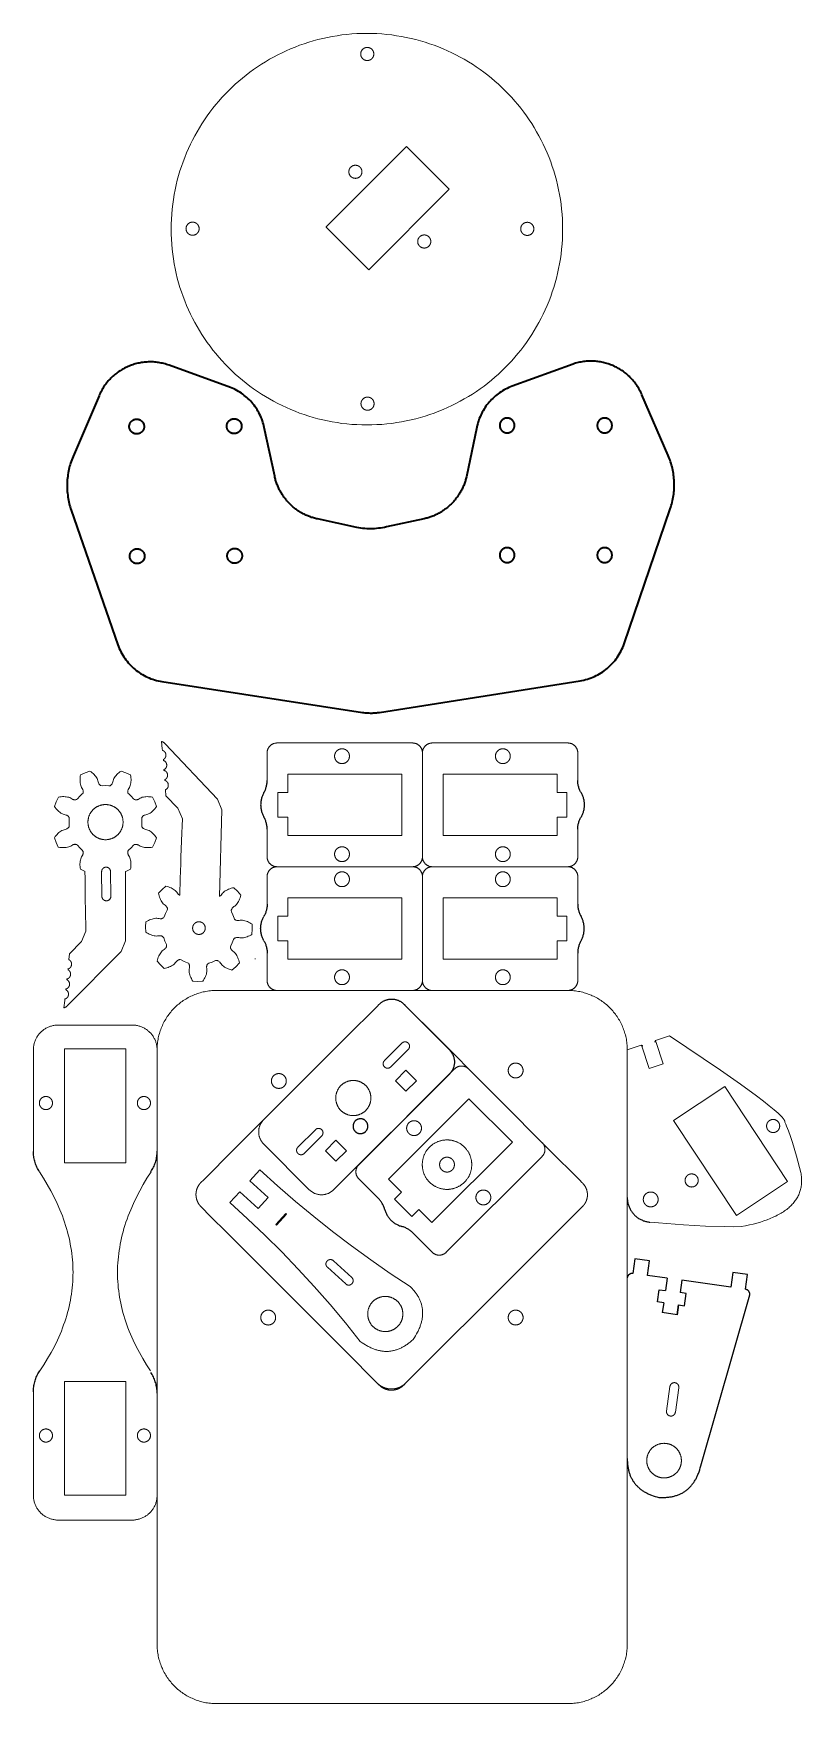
# Model space of a CAD drawing. Header units: millimetres. Extents: x -87 to 69, y -57 to 280.
import ezdxf

# ---------------------------------------------------------------- set-up
doc = ezdxf.new("R2010")
doc.units = ezdxf.units.MM
doc.header["$MEASUREMENT"] = 0
doc.layers.add('Predeterminado', color=18, linetype='Continuous', true_color=0x000000)

msp = doc.modelspace()

# ---------------------------------------------------------------- linework, layer by layer
at = {"layer": 'Predeterminado', "lineweight": 9}
for points in [[(-19.33, 200.89), (-18.31, 200.9), (-17.29, 200.94), (-16.28, 201), (-15.28, 201.09), (-14.29, 201.2), (-13.3, 201.34), (-12.33, 201.5), (-11.36, 201.69), (-10.39, 201.9), (-9.44, 202.13), (-8.5, 202.39), (-7.57, 202.66), (-6.64, 202.96), (-5.73, 203.29), (-4.82, 203.63), (-3.93, 203.99), (-3.05, 204.38), (-2.18, 204.79), (-1.32, 205.21), (-0.47, 205.66), (0.36, 206.13), (1.18, 206.61), (1.99, 207.12), (2.79, 207.64), (3.57, 208.18), (4.34, 208.74), (5.09, 209.32), (5.83, 209.92), (6.56, 210.53), (7.27, 211.16), (7.96, 211.81), (8.64, 212.47), (9.3, 213.15), (9.95, 213.85), (10.58, 214.56), (11.19, 215.28), (11.79, 216.02), (12.37, 216.78), (12.93, 217.54), (13.47, 218.33), (13.99, 219.12), (14.5, 219.93), (14.98, 220.75), (15.45, 221.59), (15.9, 222.43), (16.32, 223.29), (16.73, 224.16), (17.12, 225.04), (17.48, 225.94), (17.82, 226.84), (18.14, 227.75), (18.44, 228.68), (18.72, 229.61), (18.98, 230.56), (19.21, 231.51), (19.42, 232.47), (19.6, 233.44), (19.77, 234.42), (19.9, 235.4), (20.02, 236.4), (20.11, 237.4), (20.17, 238.4), (20.21, 239.42), (20.22, 240.44), (20.21, 241.46), (20.17, 242.48), (20.11, 243.48), (20.02, 244.48), (19.9, 245.48), (19.77, 246.46), (19.6, 247.44), (19.42, 248.41), (19.21, 249.37), (18.98, 250.32), (18.72, 251.27), (18.44, 252.2), (18.14, 253.13), (17.82, 254.04), (17.48, 254.94), (17.11, 255.83), (16.73, 256.72), (16.32, 257.59), (15.89, 258.45), (15.45, 259.29), (14.98, 260.13), (14.49, 260.95), (13.99, 261.76), (13.47, 262.55), (12.92, 263.34), (12.36, 264.1), (11.78, 264.86), (11.19, 265.6), (10.58, 266.32), (9.95, 267.03), (9.3, 267.73), (8.64, 268.41), (7.96, 269.07), (7.26, 269.72), (6.55, 270.35), (5.83, 270.96), (5.09, 271.55), (4.33, 272.13), (3.56, 272.69), (2.78, 273.24), (1.99, 273.76), (1.18, 274.26), (0.35, 274.75), (-0.48, 275.22), (-1.33, 275.66), (-2.19, 276.09), (-3.06, 276.5), (-3.94, 276.88), (-4.83, 277.25), (-5.73, 277.59), (-6.65, 277.91), (-7.57, 278.21), (-8.5, 278.49), (-9.45, 278.74), (-10.4, 278.98), (-11.36, 279.19), (-12.33, 279.37), (-13.31, 279.53), (-14.3, 279.67), (-15.29, 279.78), (-16.29, 279.87), (-17.3, 279.94), (-18.31, 279.98), (-19.33, 279.99), (-20.35, 279.98), (-21.37, 279.94), (-22.38, 279.87), (-23.38, 279.78), (-24.37, 279.67), (-25.36, 279.53), (-26.33, 279.37), (-27.3, 279.18), (-28.26, 278.98), (-29.22, 278.74), (-30.16, 278.49), (-31.09, 278.21), (-32.02, 277.91), (-32.93, 277.59), (-33.83, 277.24), (-34.73, 276.88), (-35.61, 276.49), (-36.48, 276.09), (-37.34, 275.66), (-38.18, 275.21), (-39.02, 274.75), (-39.84, 274.26), (-40.65, 273.76), (-41.45, 273.23), (-42.23, 272.69), (-43, 272.13), (-43.75, 271.55), (-44.49, 270.95), (-45.22, 270.34), (-45.93, 269.71), (-46.62, 269.06), (-47.3, 268.4), (-47.96, 267.72), (-48.61, 267.03), (-49.24, 266.32), (-49.85, 265.59), (-50.45, 264.85), (-51.03, 264.1), (-51.59, 263.33), (-52.13, 262.55), (-52.65, 261.75), (-53.16, 260.94), (-53.64, 260.12), (-54.11, 259.29), (-54.56, 258.44), (-54.98, 257.58), (-55.39, 256.71), (-55.77, 255.83), (-56.14, 254.94), (-56.48, 254.03), (-56.8, 253.12), (-57.1, 252.2), (-57.38, 251.26), (-57.64, 250.32), (-57.87, 249.37), (-58.08, 248.41), (-58.26, 247.44), (-58.43, 246.46), (-58.56, 245.47), (-58.68, 244.48), (-58.77, 243.48), (-58.83, 242.47), (-58.87, 241.45), (-58.88, 240.43), (-58.87, 239.41), (-58.83, 238.4), (-58.77, 237.39), (-58.68, 236.39), (-58.56, 235.4), (-58.42, 234.41), (-58.26, 233.43), (-58.08, 232.46), (-57.87, 231.5), (-57.64, 230.55), (-57.38, 229.61), (-57.1, 228.67), (-56.8, 227.75), (-56.48, 226.84), (-56.14, 225.93), (-55.77, 225.04), (-55.39, 224.16), (-54.98, 223.29), (-54.55, 222.43), (-54.11, 221.58), (-53.64, 220.75), (-53.15, 219.93), (-52.65, 219.12), (-52.12, 218.32), (-51.58, 217.54), (-51.02, 216.77), (-50.44, 216.02), (-49.85, 215.28), (-49.23, 214.55), (-48.6, 213.84), (-47.96, 213.15), (-47.29, 212.47), (-46.62, 211.8), (-45.92, 211.16), (-45.21, 210.53), (-44.49, 209.92), (-43.75, 209.32), (-42.99, 208.74), (-42.22, 208.18), (-41.44, 207.64), (-40.64, 207.11), (-39.84, 206.61), (-39.01, 206.12), (-38.18, 205.66), (-37.33, 205.21), (-36.47, 204.78), (-35.6, 204.38), (-34.72, 203.99), (-33.83, 203.63), (-32.93, 203.28), (-32.01, 202.96), (-31.09, 202.66), (-30.15, 202.39), (-29.21, 202.13), (-28.26, 201.9), (-27.3, 201.69), (-26.33, 201.5), (-25.35, 201.34), (-24.36, 201.2), (-23.37, 201.09), (-22.37, 201), (-21.36, 200.94), (-20.35, 200.9)], [(-18.31, 276.77), (-18.34, 276.79), (-18.36, 276.81), (-18.39, 276.84), (-18.41, 276.86), (-18.44, 276.88), (-18.47, 276.9), (-18.49, 276.92), (-18.52, 276.94), (-18.55, 276.95), (-18.58, 276.97), (-18.6, 276.99), (-18.63, 277), (-18.66, 277.02), (-18.69, 277.03), (-18.72, 277.04), (-18.75, 277.06), (-18.78, 277.07), (-18.81, 277.08), (-18.84, 277.09), (-18.87, 277.1), (-18.9, 277.11), (-18.93, 277.12), (-18.97, 277.12), (-19, 277.13), (-19.03, 277.14), (-19.06, 277.14), (-19.09, 277.14), (-19.12, 277.15), (-19.15, 277.15), (-19.19, 277.15), (-19.22, 277.15), (-19.25, 277.15), (-19.28, 277.15), (-19.31, 277.15), (-19.34, 277.15), (-19.38, 277.15), (-19.41, 277.14), (-19.44, 277.14), (-19.47, 277.14), (-19.5, 277.13), (-19.53, 277.12), (-19.57, 277.12), (-19.6, 277.11), (-19.63, 277.1), (-19.66, 277.09), (-19.69, 277.08), (-19.72, 277.07), (-19.75, 277.06), (-19.78, 277.05), (-19.81, 277.03), (-19.84, 277.02), (-19.87, 277), (-19.89, 276.99), (-19.92, 276.97), (-19.95, 276.95), (-19.98, 276.94), (-20.01, 276.92), (-20.03, 276.9), (-20.06, 276.88), (-20.09, 276.86), (-20.11, 276.84), (-20.14, 276.81), (-20.16, 276.79), (-20.19, 276.77), (-20.21, 276.74), (-20.23, 276.72), (-20.26, 276.69), (-20.28, 276.67), (-20.3, 276.64), (-20.32, 276.61), (-20.34, 276.59), (-20.36, 276.56), (-20.37, 276.53), (-20.39, 276.5), (-20.41, 276.47), (-20.42, 276.45), (-20.44, 276.42), (-20.45, 276.39), (-20.47, 276.36), (-20.48, 276.33), (-20.49, 276.3), (-20.5, 276.27), (-20.51, 276.24), (-20.52, 276.21), (-20.53, 276.18), (-20.54, 276.15), (-20.54, 276.11), (-20.55, 276.08), (-20.56, 276.05), (-20.56, 276.02), (-20.57, 275.99), (-20.57, 275.96), (-20.57, 275.93), (-20.57, 275.89), (-20.58, 275.86), (-20.58, 275.83), (-20.58, 275.8), (-20.57, 275.77), (-20.57, 275.73), (-20.57, 275.7), (-20.57, 275.67), (-20.56, 275.64), (-20.56, 275.61), (-20.55, 275.58), (-20.54, 275.55), (-20.54, 275.51), (-20.53, 275.48), (-20.52, 275.45), (-20.51, 275.42), (-20.5, 275.39), (-20.49, 275.36), (-20.48, 275.33), (-20.47, 275.3), (-20.45, 275.27), (-20.44, 275.24), (-20.42, 275.21), (-20.41, 275.19), (-20.39, 275.16), (-20.38, 275.13), (-20.36, 275.1), (-20.34, 275.07), (-20.32, 275.05), (-20.3, 275.02), (-20.28, 274.99), (-20.26, 274.97), (-20.23, 274.94), (-20.21, 274.92), (-20.19, 274.89), (-20.16, 274.87), (-20.14, 274.85), (-20.11, 274.82), (-20.09, 274.8), (-20.06, 274.78), (-20.03, 274.76), (-20.01, 274.74), (-19.98, 274.72), (-19.95, 274.71), (-19.92, 274.69), (-19.9, 274.67), (-19.87, 274.66), (-19.84, 274.64), (-19.81, 274.63), (-19.78, 274.61), (-19.75, 274.6), (-19.72, 274.59), (-19.69, 274.58), (-19.66, 274.57), (-19.63, 274.56), (-19.6, 274.55), (-19.57, 274.54), (-19.54, 274.54), (-19.5, 274.53), (-19.47, 274.52), (-19.44, 274.52), (-19.41, 274.51), (-19.38, 274.51), (-19.35, 274.51), (-19.31, 274.51), (-19.28, 274.5), (-19.25, 274.5), (-19.22, 274.5), (-19.19, 274.51), (-19.16, 274.51), (-19.12, 274.51), (-19.09, 274.51), (-19.06, 274.52), (-19.03, 274.52), (-19, 274.53), (-18.97, 274.53), (-18.94, 274.54), (-18.9, 274.55), (-18.87, 274.56), (-18.84, 274.57), (-18.81, 274.58), (-18.78, 274.59), (-18.75, 274.6), (-18.72, 274.61), (-18.69, 274.63), (-18.66, 274.64), (-18.64, 274.66), (-18.61, 274.67), (-18.58, 274.69), (-18.55, 274.7), (-18.52, 274.72), (-18.49, 274.74), (-18.47, 274.76), (-18.44, 274.78), (-18.41, 274.8), (-18.39, 274.82), (-18.36, 274.84), (-18.34, 274.87), (-18.31, 274.89), (-18.29, 274.92), (-18.27, 274.94), (-18.24, 274.97), (-18.22, 274.99), (-18.2, 275.02), (-18.18, 275.05), (-18.16, 275.07), (-18.14, 275.1), (-18.13, 275.13), (-18.11, 275.16), (-18.09, 275.18), (-18.08, 275.21), (-18.06, 275.24), (-18.05, 275.27), (-18.04, 275.3), (-18.02, 275.33), (-18.01, 275.36), (-18, 275.39), (-17.99, 275.42), (-17.98, 275.45), (-17.97, 275.48), (-17.96, 275.51), (-17.96, 275.54), (-17.95, 275.58), (-17.94, 275.61), (-17.94, 275.64), (-17.94, 275.67), (-17.93, 275.7), (-17.93, 275.73), (-17.93, 275.76), (-17.93, 275.8), (-17.93, 275.83), (-17.93, 275.86), (-17.93, 275.89), (-17.93, 275.92), (-17.93, 275.96), (-17.93, 275.99), (-17.94, 276.02), (-17.94, 276.05), (-17.95, 276.08), (-17.96, 276.11), (-17.96, 276.14), (-17.97, 276.18), (-17.98, 276.21), (-17.99, 276.24), (-18, 276.27), (-18.01, 276.3), (-18.02, 276.33), (-18.03, 276.36), (-18.05, 276.39), (-18.06, 276.42), (-18.08, 276.44), (-18.09, 276.47), (-18.11, 276.5), (-18.13, 276.53), (-18.14, 276.56), (-18.16, 276.59), (-18.18, 276.61), (-18.2, 276.64), (-18.22, 276.67), (-18.24, 276.69), (-18.27, 276.72), (-18.29, 276.74)], [(-2.68, 248.5), (-18.96, 232.24), (-18.96, 232.24), (-27.58, 240.87), (-27.58, 240.88), (-11.3, 257.13), (-11.3, 257.13)], [(-20.71, 252.96), (-20.73, 252.99), (-20.76, 253.01), (-20.79, 253.03), (-20.81, 253.06), (-20.84, 253.08), (-20.86, 253.1), (-20.89, 253.12), (-20.92, 253.13), (-20.95, 253.15), (-20.97, 253.17), (-21, 253.19), (-21.03, 253.2), (-21.06, 253.22), (-21.09, 253.23), (-21.12, 253.24), (-21.15, 253.26), (-21.18, 253.27), (-21.21, 253.28), (-21.24, 253.29), (-21.27, 253.3), (-21.3, 253.31), (-21.33, 253.32), (-21.36, 253.32), (-21.39, 253.33), (-21.43, 253.33), (-21.46, 253.34), (-21.49, 253.34), (-21.52, 253.35), (-21.55, 253.35), (-21.58, 253.35), (-21.62, 253.35), (-21.65, 253.35), (-21.68, 253.35), (-21.71, 253.35), (-21.74, 253.35), (-21.77, 253.35), (-21.81, 253.34), (-21.84, 253.34), (-21.87, 253.33), (-21.9, 253.33), (-21.93, 253.32), (-21.96, 253.32), (-21.99, 253.31), (-22.02, 253.3), (-22.05, 253.29), (-22.09, 253.28), (-22.12, 253.27), (-22.15, 253.26), (-22.18, 253.24), (-22.2, 253.23), (-22.23, 253.22), (-22.26, 253.2), (-22.29, 253.19), (-22.32, 253.17), (-22.35, 253.15), (-22.38, 253.14), (-22.4, 253.12), (-22.43, 253.1), (-22.46, 253.08), (-22.48, 253.06), (-22.51, 253.04), (-22.53, 253.01), (-22.56, 252.99), (-22.58, 252.97), (-22.61, 252.94), (-22.63, 252.92), (-22.65, 252.89), (-22.68, 252.87), (-22.7, 252.84), (-22.72, 252.81), (-22.74, 252.79), (-22.75, 252.76), (-22.77, 252.73), (-22.79, 252.7), (-22.81, 252.67), (-22.82, 252.65), (-22.84, 252.62), (-22.85, 252.59), (-22.86, 252.56), (-22.88, 252.53), (-22.89, 252.5), (-22.9, 252.47), (-22.91, 252.44), (-22.92, 252.41), (-22.93, 252.38), (-22.93, 252.34), (-22.94, 252.31), (-22.95, 252.28), (-22.95, 252.25), (-22.96, 252.22), (-22.96, 252.19), (-22.97, 252.16), (-22.97, 252.12), (-22.97, 252.09), (-22.97, 252.06), (-22.97, 252.03), (-22.97, 252), (-22.97, 251.97), (-22.97, 251.93), (-22.97, 251.9), (-22.96, 251.87), (-22.96, 251.84), (-22.95, 251.81), (-22.95, 251.78), (-22.94, 251.75), (-22.94, 251.71), (-22.93, 251.68), (-22.92, 251.65), (-22.91, 251.62), (-22.9, 251.59), (-22.89, 251.56), (-22.88, 251.53), (-22.86, 251.5), (-22.85, 251.47), (-22.84, 251.44), (-22.82, 251.41), (-22.81, 251.38), (-22.79, 251.36), (-22.77, 251.33), (-22.75, 251.3), (-22.74, 251.27), (-22.72, 251.25), (-22.7, 251.22), (-22.68, 251.19), (-22.65, 251.17), (-22.63, 251.14), (-22.61, 251.12), (-22.59, 251.09), (-22.56, 251.07), (-22.54, 251.05), (-22.51, 251.02), (-22.48, 251), (-22.46, 250.98), (-22.43, 250.96), (-22.4, 250.94), (-22.38, 250.92), (-22.35, 250.9), (-22.32, 250.89), (-22.29, 250.87), (-22.26, 250.86), (-22.24, 250.84), (-22.21, 250.83), (-22.18, 250.81), (-22.15, 250.8), (-22.12, 250.79), (-22.09, 250.78), (-22.06, 250.77), (-22.03, 250.76), (-22, 250.75), (-21.96, 250.74), (-21.93, 250.73), (-21.9, 250.73), (-21.87, 250.72), (-21.84, 250.72), (-21.81, 250.71), (-21.78, 250.71), (-21.74, 250.71), (-21.71, 250.71), (-21.68, 250.7), (-21.65, 250.7), (-21.62, 250.7), (-21.59, 250.71), (-21.55, 250.71), (-21.52, 250.71), (-21.49, 250.71), (-21.46, 250.72), (-21.43, 250.72), (-21.4, 250.73), (-21.36, 250.73), (-21.33, 250.74), (-21.3, 250.75), (-21.27, 250.76), (-21.24, 250.77), (-21.21, 250.78), (-21.18, 250.79), (-21.15, 250.8), (-21.12, 250.81), (-21.09, 250.83), (-21.06, 250.84), (-21.03, 250.85), (-21, 250.87), (-20.98, 250.89), (-20.95, 250.9), (-20.92, 250.92), (-20.89, 250.94), (-20.87, 250.96), (-20.84, 250.98), (-20.81, 251), (-20.79, 251.02), (-20.76, 251.04), (-20.74, 251.07), (-20.71, 251.09), (-20.69, 251.12), (-20.66, 251.14), (-20.64, 251.17), (-20.62, 251.19), (-20.6, 251.22), (-20.58, 251.24), (-20.56, 251.27), (-20.54, 251.3), (-20.52, 251.33), (-20.51, 251.35), (-20.49, 251.38), (-20.47, 251.41), (-20.46, 251.44), (-20.45, 251.47), (-20.43, 251.5), (-20.42, 251.53), (-20.41, 251.56), (-20.4, 251.59), (-20.39, 251.62), (-20.38, 251.65), (-20.37, 251.68), (-20.36, 251.71), (-20.35, 251.74), (-20.35, 251.77), (-20.34, 251.81), (-20.34, 251.84), (-20.33, 251.87), (-20.33, 251.9), (-20.33, 251.93), (-20.32, 251.96), (-20.32, 252), (-20.32, 252.03), (-20.32, 252.06), (-20.32, 252.09), (-20.33, 252.12), (-20.33, 252.15), (-20.33, 252.19), (-20.34, 252.22), (-20.34, 252.25), (-20.35, 252.28), (-20.35, 252.31), (-20.36, 252.34), (-20.37, 252.37), (-20.38, 252.4), (-20.39, 252.44), (-20.4, 252.47), (-20.41, 252.5), (-20.42, 252.53), (-20.43, 252.56), (-20.45, 252.59), (-20.46, 252.61), (-20.47, 252.64), (-20.49, 252.67), (-20.51, 252.7), (-20.52, 252.73), (-20.54, 252.76), (-20.56, 252.78), (-20.58, 252.81), (-20.6, 252.84), (-20.62, 252.86), (-20.64, 252.89), (-20.66, 252.92), (-20.69, 252.94)], [(-53.61, 241.47), (-53.64, 241.49), (-53.66, 241.51), (-53.69, 241.54), (-53.71, 241.56), (-53.74, 241.58), (-53.77, 241.6), (-53.79, 241.62), (-53.82, 241.64), (-53.85, 241.65), (-53.88, 241.67), (-53.9, 241.69), (-53.93, 241.7), (-53.96, 241.72), (-53.99, 241.73), (-54.02, 241.74), (-54.05, 241.76), (-54.08, 241.77), (-54.11, 241.78), (-54.14, 241.79), (-54.17, 241.8), (-54.2, 241.81), (-54.23, 241.82), (-54.27, 241.82), (-54.3, 241.83), (-54.33, 241.84), (-54.36, 241.84), (-54.39, 241.85), (-54.42, 241.85), (-54.45, 241.85), (-54.49, 241.85), (-54.52, 241.85), (-54.55, 241.85), (-54.58, 241.85), (-54.61, 241.85), (-54.64, 241.85), (-54.68, 241.85), (-54.71, 241.85), (-54.74, 241.84), (-54.77, 241.84), (-54.8, 241.83), (-54.83, 241.82), (-54.86, 241.82), (-54.9, 241.81), (-54.93, 241.8), (-54.96, 241.79), (-54.99, 241.78), (-55.02, 241.77), (-55.05, 241.76), (-55.08, 241.75), (-55.11, 241.73), (-55.14, 241.72), (-55.17, 241.7), (-55.19, 241.69), (-55.22, 241.67), (-55.25, 241.65), (-55.28, 241.64), (-55.31, 241.62), (-55.33, 241.6), (-55.36, 241.58), (-55.39, 241.56), (-55.41, 241.54), (-55.44, 241.51), (-55.46, 241.49), (-55.49, 241.47), (-55.51, 241.44), (-55.53, 241.42), (-55.56, 241.39), (-55.58, 241.37), (-55.6, 241.34), (-55.62, 241.31), (-55.64, 241.29), (-55.66, 241.26), (-55.67, 241.23), (-55.69, 241.2), (-55.71, 241.18), (-55.72, 241.15), (-55.74, 241.12), (-55.75, 241.09), (-55.77, 241.06), (-55.78, 241.03), (-55.79, 241), (-55.8, 240.97), (-55.81, 240.94), (-55.82, 240.91), (-55.83, 240.88), (-55.84, 240.85), (-55.84, 240.82), (-55.85, 240.78), (-55.86, 240.75), (-55.86, 240.72), (-55.87, 240.69), (-55.87, 240.66), (-55.87, 240.63), (-55.87, 240.59), (-55.87, 240.56), (-55.88, 240.53), (-55.87, 240.5), (-55.87, 240.47), (-55.87, 240.44), (-55.87, 240.4), (-55.87, 240.37), (-55.86, 240.34), (-55.86, 240.31), (-55.85, 240.28), (-55.84, 240.25), (-55.84, 240.22), (-55.83, 240.18), (-55.82, 240.15), (-55.81, 240.12), (-55.8, 240.09), (-55.79, 240.06), (-55.78, 240.03), (-55.77, 240), (-55.75, 239.97), (-55.74, 239.94), (-55.72, 239.91), (-55.71, 239.89), (-55.69, 239.86), (-55.68, 239.83), (-55.66, 239.8), (-55.64, 239.77), (-55.62, 239.75), (-55.6, 239.72), (-55.58, 239.69), (-55.56, 239.67), (-55.53, 239.64), (-55.51, 239.62), (-55.49, 239.59), (-55.46, 239.57), (-55.44, 239.55), (-55.41, 239.52), (-55.39, 239.5), (-55.36, 239.48), (-55.33, 239.46), (-55.31, 239.44), (-55.28, 239.42), (-55.25, 239.41), (-55.22, 239.39), (-55.2, 239.37), (-55.17, 239.36), (-55.14, 239.34), (-55.11, 239.33), (-55.08, 239.31), (-55.05, 239.3), (-55.02, 239.29), (-54.99, 239.28), (-54.96, 239.27), (-54.93, 239.26), (-54.9, 239.25), (-54.87, 239.24), (-54.84, 239.24), (-54.8, 239.23), (-54.77, 239.22), (-54.74, 239.22), (-54.71, 239.21), (-54.68, 239.21), (-54.65, 239.21), (-54.61, 239.21), (-54.58, 239.21), (-54.55, 239.2), (-54.52, 239.21), (-54.49, 239.21), (-54.46, 239.21), (-54.42, 239.21), (-54.39, 239.21), (-54.36, 239.22), (-54.33, 239.22), (-54.3, 239.23), (-54.27, 239.24), (-54.24, 239.24), (-54.2, 239.25), (-54.17, 239.26), (-54.14, 239.27), (-54.11, 239.28), (-54.08, 239.29), (-54.05, 239.3), (-54.02, 239.31), (-53.99, 239.33), (-53.96, 239.34), (-53.93, 239.36), (-53.91, 239.37), (-53.88, 239.39), (-53.85, 239.4), (-53.82, 239.42), (-53.79, 239.44), (-53.77, 239.46), (-53.74, 239.48), (-53.71, 239.5), (-53.69, 239.52), (-53.66, 239.55), (-53.64, 239.57), (-53.61, 239.59), (-53.59, 239.62), (-53.57, 239.64), (-53.54, 239.67), (-53.52, 239.69), (-53.5, 239.72), (-53.48, 239.75), (-53.46, 239.77), (-53.44, 239.8), (-53.43, 239.83), (-53.41, 239.86), (-53.39, 239.88), (-53.38, 239.91), (-53.36, 239.94), (-53.35, 239.97), (-53.34, 240), (-53.32, 240.03), (-53.31, 240.06), (-53.3, 240.09), (-53.29, 240.12), (-53.28, 240.15), (-53.27, 240.18), (-53.26, 240.21), (-53.26, 240.24), (-53.25, 240.28), (-53.24, 240.31), (-53.24, 240.34), (-53.23, 240.37), (-53.23, 240.4), (-53.23, 240.43), (-53.23, 240.47), (-53.23, 240.5), (-53.23, 240.53), (-53.23, 240.56), (-53.23, 240.59), (-53.23, 240.62), (-53.23, 240.66), (-53.23, 240.69), (-53.24, 240.72), (-53.24, 240.75), (-53.25, 240.78), (-53.26, 240.81), (-53.26, 240.84), (-53.27, 240.88), (-53.28, 240.91), (-53.29, 240.94), (-53.3, 240.97), (-53.31, 241), (-53.32, 241.03), (-53.33, 241.06), (-53.35, 241.09), (-53.36, 241.12), (-53.38, 241.15), (-53.39, 241.17), (-53.41, 241.2), (-53.43, 241.23), (-53.44, 241.26), (-53.46, 241.29), (-53.48, 241.31), (-53.5, 241.34), (-53.52, 241.37), (-53.54, 241.39), (-53.57, 241.42), (-53.59, 241.44)], [(14.02, 241.43), (14, 241.46), (13.97, 241.48), (13.95, 241.5), (13.92, 241.52), (13.89, 241.54), (13.87, 241.56), (13.84, 241.58), (13.81, 241.6), (13.78, 241.62), (13.76, 241.64), (13.73, 241.65), (13.7, 241.67), (13.67, 241.68), (13.64, 241.7), (13.61, 241.71), (13.58, 241.72), (13.55, 241.74), (13.52, 241.75), (13.49, 241.76), (13.46, 241.77), (13.43, 241.77), (13.4, 241.78), (13.37, 241.79), (13.34, 241.8), (13.31, 241.8), (13.27, 241.81), (13.24, 241.81), (13.21, 241.81), (13.18, 241.82), (13.15, 241.82), (13.12, 241.82), (13.08, 241.82), (13.05, 241.82), (13.02, 241.82), (12.99, 241.82), (12.96, 241.81), (12.92, 241.81), (12.89, 241.81), (12.86, 241.8), (12.83, 241.8), (12.8, 241.79), (12.77, 241.78), (12.74, 241.78), (12.71, 241.77), (12.68, 241.76), (12.65, 241.75), (12.61, 241.74), (12.58, 241.72), (12.55, 241.71), (12.53, 241.7), (12.5, 241.68), (12.47, 241.67), (12.44, 241.65), (12.41, 241.64), (12.38, 241.62), (12.35, 241.6), (12.33, 241.58), (12.3, 241.57), (12.27, 241.54), (12.25, 241.52), (12.22, 241.5), (12.2, 241.48), (12.17, 241.46), (12.15, 241.43), (12.12, 241.41), (12.1, 241.38), (12.08, 241.36), (12.06, 241.33), (12.03, 241.31), (12.01, 241.28), (12, 241.25), (11.98, 241.23), (11.96, 241.2), (11.94, 241.17), (11.93, 241.14), (11.91, 241.11), (11.89, 241.08), (11.88, 241.05), (11.87, 241.02), (11.85, 241), (11.84, 240.97), (11.83, 240.93), (11.82, 240.9), (11.81, 240.87), (11.8, 240.84), (11.8, 240.81), (11.79, 240.78), (11.78, 240.75), (11.78, 240.72), (11.77, 240.69), (11.77, 240.66), (11.76, 240.62), (11.76, 240.59), (11.76, 240.56), (11.76, 240.53), (11.76, 240.5), (11.76, 240.46), (11.76, 240.43), (11.76, 240.4), (11.76, 240.37), (11.77, 240.34), (11.77, 240.31), (11.78, 240.28), (11.78, 240.24), (11.79, 240.21), (11.8, 240.18), (11.8, 240.15), (11.81, 240.12), (11.82, 240.09), (11.83, 240.06), (11.84, 240.03), (11.85, 240), (11.87, 239.97), (11.88, 239.94), (11.89, 239.91), (11.91, 239.88), (11.92, 239.85), (11.94, 239.82), (11.96, 239.8), (11.98, 239.77), (11.99, 239.74), (12.01, 239.71), (12.03, 239.69), (12.05, 239.66), (12.08, 239.63), (12.1, 239.61), (12.12, 239.58), (12.15, 239.56), (12.17, 239.54), (12.19, 239.51), (12.22, 239.49), (12.25, 239.47), (12.27, 239.45), (12.3, 239.43), (12.33, 239.41), (12.35, 239.39), (12.38, 239.37), (12.41, 239.35), (12.44, 239.34), (12.47, 239.32), (12.49, 239.31), (12.52, 239.29), (12.55, 239.28), (12.58, 239.27), (12.61, 239.26), (12.64, 239.25), (12.67, 239.24), (12.7, 239.23), (12.74, 239.22), (12.77, 239.21), (12.8, 239.2), (12.83, 239.2), (12.86, 239.19), (12.89, 239.18), (12.92, 239.18), (12.95, 239.18), (12.99, 239.17), (13.02, 239.17), (13.05, 239.17), (13.08, 239.17), (13.11, 239.17), (13.15, 239.17), (13.18, 239.17), (13.21, 239.18), (13.24, 239.18), (13.27, 239.18), (13.3, 239.19), (13.33, 239.2), (13.37, 239.2), (13.4, 239.21), (13.43, 239.22), (13.46, 239.23), (13.49, 239.23), (13.52, 239.24), (13.55, 239.26), (13.58, 239.27), (13.61, 239.28), (13.64, 239.29), (13.67, 239.31), (13.7, 239.32), (13.73, 239.34), (13.76, 239.35), (13.78, 239.37), (13.81, 239.39), (13.84, 239.41), (13.87, 239.43), (13.89, 239.45), (13.92, 239.47), (13.94, 239.49), (13.97, 239.51), (13.99, 239.53), (14.02, 239.56), (14.04, 239.58), (14.07, 239.61), (14.09, 239.63), (14.11, 239.66), (14.13, 239.69), (14.15, 239.71), (14.17, 239.74), (14.19, 239.77), (14.21, 239.79), (14.22, 239.82), (14.24, 239.85), (14.26, 239.88), (14.27, 239.91), (14.28, 239.94), (14.3, 239.97), (14.31, 240), (14.32, 240.03), (14.33, 240.06), (14.34, 240.09), (14.35, 240.12), (14.36, 240.15), (14.37, 240.18), (14.38, 240.21), (14.38, 240.24), (14.39, 240.27), (14.39, 240.3), (14.4, 240.34), (14.4, 240.37), (14.4, 240.4), (14.41, 240.43), (14.41, 240.46), (14.41, 240.49), (14.41, 240.53), (14.41, 240.56), (14.4, 240.59), (14.4, 240.62), (14.4, 240.65), (14.39, 240.69), (14.39, 240.72), (14.38, 240.75), (14.38, 240.78), (14.37, 240.81), (14.36, 240.84), (14.35, 240.87), (14.34, 240.9), (14.33, 240.93), (14.32, 240.96), (14.31, 240.99), (14.3, 241.02), (14.29, 241.05), (14.27, 241.08), (14.26, 241.11), (14.24, 241.14), (14.22, 241.17), (14.21, 241.2), (14.19, 241.22), (14.17, 241.25), (14.15, 241.28), (14.13, 241.31), (14.11, 241.33), (14.09, 241.36), (14.07, 241.38), (14.04, 241.41)], [(-6.8, 238.88), (-6.82, 238.9), (-6.85, 238.92), (-6.87, 238.95), (-6.9, 238.97), (-6.92, 238.99), (-6.95, 239.01), (-6.98, 239.03), (-7, 239.05), (-7.03, 239.07), (-7.06, 239.08), (-7.09, 239.1), (-7.12, 239.11), (-7.15, 239.13), (-7.18, 239.14), (-7.2, 239.16), (-7.23, 239.17), (-7.26, 239.18), (-7.29, 239.19), (-7.33, 239.2), (-7.36, 239.21), (-7.39, 239.22), (-7.42, 239.23), (-7.45, 239.24), (-7.48, 239.24), (-7.51, 239.25), (-7.54, 239.25), (-7.57, 239.26), (-7.61, 239.26), (-7.64, 239.26), (-7.67, 239.26), (-7.7, 239.27), (-7.73, 239.27), (-7.77, 239.27), (-7.8, 239.26), (-7.83, 239.26), (-7.86, 239.26), (-7.89, 239.26), (-7.92, 239.25), (-7.95, 239.25), (-7.99, 239.24), (-8.02, 239.24), (-8.05, 239.23), (-8.08, 239.22), (-8.11, 239.21), (-8.14, 239.2), (-8.17, 239.19), (-8.2, 239.18), (-8.23, 239.17), (-8.26, 239.16), (-8.29, 239.14), (-8.32, 239.13), (-8.35, 239.12), (-8.38, 239.1), (-8.41, 239.08), (-8.43, 239.07), (-8.46, 239.05), (-8.49, 239.03), (-8.52, 239.01), (-8.54, 238.99), (-8.57, 238.97), (-8.6, 238.95), (-8.62, 238.93), (-8.65, 238.9), (-8.67, 238.88), (-8.69, 238.85), (-8.72, 238.83), (-8.74, 238.8), (-8.76, 238.78), (-8.78, 238.75), (-8.8, 238.73), (-8.82, 238.7), (-8.84, 238.67), (-8.86, 238.64), (-8.88, 238.62), (-8.89, 238.59), (-8.91, 238.56), (-8.92, 238.53), (-8.94, 238.5), (-8.95, 238.47), (-8.96, 238.44), (-8.97, 238.41), (-8.98, 238.38), (-8.99, 238.35), (-9, 238.32), (-9.01, 238.29), (-9.02, 238.26), (-9.03, 238.23), (-9.03, 238.2), (-9.04, 238.16), (-9.05, 238.13), (-9.05, 238.1), (-9.05, 238.07), (-9.06, 238.04), (-9.06, 238.01), (-9.06, 237.97), (-9.06, 237.94), (-9.06, 237.91), (-9.06, 237.88), (-9.06, 237.85), (-9.05, 237.82), (-9.05, 237.78), (-9.05, 237.75), (-9.04, 237.72), (-9.03, 237.69), (-9.03, 237.66), (-9.02, 237.63), (-9.01, 237.6), (-9, 237.57), (-9, 237.53), (-8.98, 237.5), (-8.97, 237.47), (-8.96, 237.44), (-8.95, 237.41), (-8.94, 237.38), (-8.92, 237.36), (-8.91, 237.33), (-8.89, 237.3), (-8.88, 237.27), (-8.86, 237.24), (-8.84, 237.21), (-8.82, 237.19), (-8.8, 237.16), (-8.78, 237.13), (-8.76, 237.11), (-8.74, 237.08), (-8.72, 237.05), (-8.7, 237.03), (-8.67, 237.01), (-8.65, 236.98), (-8.62, 236.96), (-8.6, 236.94), (-8.57, 236.91), (-8.54, 236.89), (-8.52, 236.87), (-8.49, 236.85), (-8.46, 236.84), (-8.44, 236.82), (-8.41, 236.8), (-8.38, 236.78), (-8.35, 236.77), (-8.32, 236.75), (-8.29, 236.74), (-8.26, 236.73), (-8.23, 236.71), (-8.2, 236.7), (-8.17, 236.69), (-8.14, 236.68), (-8.11, 236.67), (-8.08, 236.66), (-8.05, 236.65), (-8.02, 236.65), (-7.99, 236.64), (-7.96, 236.64), (-7.93, 236.63), (-7.89, 236.63), (-7.86, 236.62), (-7.83, 236.62), (-7.8, 236.62), (-7.77, 236.62), (-7.73, 236.62), (-7.7, 236.62), (-7.67, 236.62), (-7.64, 236.62), (-7.61, 236.62), (-7.58, 236.63), (-7.54, 236.63), (-7.51, 236.63), (-7.48, 236.64), (-7.45, 236.65), (-7.42, 236.65), (-7.39, 236.66), (-7.36, 236.67), (-7.33, 236.68), (-7.3, 236.69), (-7.27, 236.7), (-7.24, 236.71), (-7.21, 236.73), (-7.18, 236.74), (-7.15, 236.75), (-7.12, 236.77), (-7.09, 236.78), (-7.06, 236.8), (-7.03, 236.82), (-7.01, 236.83), (-6.98, 236.85), (-6.95, 236.87), (-6.92, 236.89), (-6.9, 236.91), (-6.87, 236.93), (-6.85, 236.96), (-6.82, 236.98), (-6.8, 237), (-6.77, 237.03), (-6.75, 237.05), (-6.73, 237.08), (-6.71, 237.1), (-6.69, 237.13), (-6.67, 237.16), (-6.65, 237.18), (-6.63, 237.21), (-6.61, 237.24), (-6.59, 237.27), (-6.58, 237.3), (-6.56, 237.32), (-6.55, 237.35), (-6.53, 237.38), (-6.52, 237.41), (-6.51, 237.44), (-6.49, 237.47), (-6.48, 237.5), (-6.47, 237.53), (-6.46, 237.56), (-6.46, 237.59), (-6.45, 237.63), (-6.44, 237.66), (-6.43, 237.69), (-6.43, 237.72), (-6.42, 237.75), (-6.42, 237.78), (-6.42, 237.81), (-6.41, 237.85), (-6.41, 237.88), (-6.41, 237.91), (-6.41, 237.94), (-6.41, 237.97), (-6.41, 238), (-6.41, 238.04), (-6.42, 238.07), (-6.42, 238.1), (-6.42, 238.13), (-6.43, 238.16), (-6.43, 238.19), (-6.44, 238.22), (-6.45, 238.26), (-6.45, 238.29), (-6.46, 238.32), (-6.47, 238.35), (-6.48, 238.38), (-6.49, 238.41), (-6.51, 238.44), (-6.52, 238.47), (-6.53, 238.5), (-6.55, 238.53), (-6.56, 238.56), (-6.58, 238.59), (-6.59, 238.61), (-6.61, 238.64), (-6.63, 238.67), (-6.65, 238.7), (-6.66, 238.72), (-6.68, 238.75), (-6.71, 238.78), (-6.73, 238.8), (-6.75, 238.83), (-6.77, 238.85)], [(-18.26, 206.11), (-18.28, 206.13), (-18.31, 206.16), (-18.33, 206.18), (-18.36, 206.2), (-18.38, 206.22), (-18.41, 206.24), (-18.44, 206.26), (-18.47, 206.28), (-18.49, 206.3), (-18.52, 206.32), (-18.55, 206.33), (-18.58, 206.35), (-18.61, 206.36), (-18.64, 206.38), (-18.67, 206.39), (-18.7, 206.4), (-18.73, 206.41), (-18.76, 206.42), (-18.79, 206.43), (-18.82, 206.44), (-18.85, 206.45), (-18.88, 206.46), (-18.91, 206.47), (-18.94, 206.47), (-18.97, 206.48), (-19, 206.49), (-19.04, 206.49), (-19.07, 206.49), (-19.1, 206.5), (-19.13, 206.5), (-19.16, 206.5), (-19.19, 206.5), (-19.23, 206.5), (-19.26, 206.5), (-19.29, 206.5), (-19.32, 206.49), (-19.35, 206.49), (-19.38, 206.49), (-19.42, 206.48), (-19.45, 206.48), (-19.48, 206.47), (-19.51, 206.46), (-19.54, 206.45), (-19.57, 206.44), (-19.6, 206.44), (-19.63, 206.43), (-19.66, 206.41), (-19.69, 206.4), (-19.72, 206.39), (-19.75, 206.38), (-19.78, 206.36), (-19.81, 206.35), (-19.84, 206.33), (-19.87, 206.32), (-19.9, 206.3), (-19.92, 206.28), (-19.95, 206.26), (-19.98, 206.24), (-20, 206.22), (-20.03, 206.2), (-20.06, 206.18), (-20.08, 206.16), (-20.11, 206.14), (-20.13, 206.11), (-20.16, 206.09), (-20.18, 206.06), (-20.2, 206.04), (-20.22, 206.01), (-20.24, 205.98), (-20.26, 205.96), (-20.28, 205.93), (-20.3, 205.9), (-20.32, 205.88), (-20.34, 205.85), (-20.35, 205.82), (-20.37, 205.79), (-20.38, 205.76), (-20.4, 205.73), (-20.41, 205.7), (-20.42, 205.67), (-20.43, 205.64), (-20.45, 205.61), (-20.46, 205.58), (-20.47, 205.55), (-20.47, 205.52), (-20.48, 205.49), (-20.49, 205.46), (-20.5, 205.43), (-20.5, 205.4), (-20.51, 205.37), (-20.51, 205.33), (-20.51, 205.3), (-20.52, 205.27), (-20.52, 205.24), (-20.52, 205.21), (-20.52, 205.18), (-20.52, 205.14), (-20.52, 205.11), (-20.52, 205.08), (-20.51, 205.05), (-20.51, 205.02), (-20.51, 204.98), (-20.5, 204.95), (-20.5, 204.92), (-20.49, 204.89), (-20.48, 204.86), (-20.47, 204.83), (-20.47, 204.8), (-20.46, 204.77), (-20.45, 204.74), (-20.44, 204.71), (-20.42, 204.68), (-20.41, 204.65), (-20.4, 204.62), (-20.38, 204.59), (-20.37, 204.56), (-20.35, 204.53), (-20.34, 204.5), (-20.32, 204.47), (-20.3, 204.45), (-20.28, 204.42), (-20.26, 204.39), (-20.24, 204.36), (-20.22, 204.34), (-20.2, 204.31), (-20.18, 204.29), (-20.16, 204.26), (-20.13, 204.24), (-20.11, 204.21), (-20.08, 204.19), (-20.06, 204.17), (-20.03, 204.15), (-20.01, 204.13), (-19.98, 204.11), (-19.95, 204.09), (-19.92, 204.07), (-19.9, 204.05), (-19.87, 204.03), (-19.84, 204.02), (-19.81, 204), (-19.78, 203.99), (-19.75, 203.97), (-19.72, 203.96), (-19.69, 203.95), (-19.66, 203.93), (-19.63, 203.92), (-19.6, 203.91), (-19.57, 203.9), (-19.54, 203.9), (-19.51, 203.89), (-19.48, 203.88), (-19.45, 203.87), (-19.42, 203.87), (-19.39, 203.86), (-19.35, 203.86), (-19.32, 203.86), (-19.29, 203.85), (-19.26, 203.85), (-19.23, 203.85), (-19.2, 203.85), (-19.16, 203.85), (-19.13, 203.85), (-19.1, 203.85), (-19.07, 203.86), (-19.04, 203.86), (-19.01, 203.86), (-18.97, 203.87), (-18.94, 203.87), (-18.91, 203.88), (-18.88, 203.89), (-18.85, 203.89), (-18.82, 203.9), (-18.79, 203.91), (-18.76, 203.92), (-18.73, 203.93), (-18.7, 203.95), (-18.67, 203.96), (-18.64, 203.97), (-18.61, 203.99), (-18.58, 204), (-18.55, 204.02), (-18.52, 204.03), (-18.49, 204.05), (-18.47, 204.07), (-18.44, 204.09), (-18.41, 204.1), (-18.39, 204.12), (-18.36, 204.15), (-18.33, 204.17), (-18.31, 204.19), (-18.28, 204.21), (-18.26, 204.24), (-18.23, 204.26), (-18.21, 204.29), (-18.19, 204.31), (-18.17, 204.34), (-18.15, 204.36), (-18.13, 204.39), (-18.11, 204.42), (-18.09, 204.44), (-18.07, 204.47), (-18.05, 204.5), (-18.04, 204.53), (-18.02, 204.56), (-18.01, 204.59), (-17.99, 204.62), (-17.98, 204.65), (-17.97, 204.67), (-17.96, 204.7), (-17.94, 204.74), (-17.93, 204.77), (-17.92, 204.8), (-17.92, 204.83), (-17.91, 204.86), (-17.9, 204.89), (-17.89, 204.92), (-17.89, 204.95), (-17.88, 204.98), (-17.88, 205.01), (-17.88, 205.05), (-17.87, 205.08), (-17.87, 205.11), (-17.87, 205.14), (-17.87, 205.17), (-17.87, 205.21), (-17.87, 205.24), (-17.87, 205.27), (-17.88, 205.3), (-17.88, 205.33), (-17.88, 205.36), (-17.89, 205.4), (-17.89, 205.43), (-17.9, 205.46), (-17.91, 205.49), (-17.92, 205.52), (-17.92, 205.55), (-17.93, 205.58), (-17.94, 205.61), (-17.96, 205.64), (-17.97, 205.67), (-17.98, 205.7), (-17.99, 205.73), (-18.01, 205.76), (-18.02, 205.79), (-18.04, 205.82), (-18.05, 205.85), (-18.07, 205.87), (-18.09, 205.9), (-18.11, 205.93), (-18.13, 205.96), (-18.15, 205.98), (-18.17, 206.01), (-18.19, 206.04), (-18.21, 206.06), (-18.23, 206.09)], [(-24.35, 132.45), (-24.39, 132.45), (-24.43, 132.45), (-24.47, 132.46), (-24.51, 132.46), (-24.54, 132.46), (-24.58, 132.47), (-24.62, 132.47), (-24.65, 132.48), (-24.69, 132.49), (-24.73, 132.5), (-24.76, 132.51), (-24.8, 132.52), (-24.83, 132.53), (-24.87, 132.54), (-24.9, 132.55), (-24.94, 132.57), (-24.97, 132.58), (-25, 132.6), (-25.04, 132.62), (-25.07, 132.63), (-25.1, 132.65), (-25.13, 132.67), (-25.16, 132.69), (-25.19, 132.71), (-25.22, 132.73), (-25.25, 132.75), (-25.28, 132.77), (-25.31, 132.79), (-25.33, 132.82), (-25.36, 132.84), (-25.39, 132.87), (-25.41, 132.89), (-25.44, 132.92), (-25.46, 132.94), (-25.49, 132.97), (-25.51, 133), (-25.53, 133.02), (-25.55, 133.05), (-25.58, 133.08), (-25.6, 133.11), (-25.62, 133.14), (-25.64, 133.17), (-25.65, 133.2), (-25.67, 133.24), (-25.69, 133.27), (-25.7, 133.3), (-25.72, 133.33), (-25.73, 133.37), (-25.75, 133.4), (-25.76, 133.44), (-25.77, 133.47), (-25.78, 133.5), (-25.8, 133.54), (-25.81, 133.58), (-25.81, 133.61), (-25.82, 133.65), (-25.83, 133.69), (-25.84, 133.72), (-25.84, 133.76), (-25.84, 133.8), (-25.85, 133.84), (-25.85, 133.87), (-25.85, 133.91), (-25.85, 133.95), (-25.85, 133.99), (-25.85, 134.03), (-25.85, 134.07), (-25.84, 134.1), (-25.84, 134.14), (-25.84, 134.18), (-25.83, 134.22), (-25.82, 134.25), (-25.81, 134.29), (-25.81, 134.33), (-25.8, 134.36), (-25.78, 134.4), (-25.77, 134.43), (-25.76, 134.47), (-25.75, 134.5), (-25.73, 134.53), (-25.72, 134.57), (-25.7, 134.6), (-25.69, 134.63), (-25.67, 134.67), (-25.65, 134.7), (-25.64, 134.73), (-25.62, 134.76), (-25.6, 134.79), (-25.58, 134.82), (-25.55, 134.85), (-25.53, 134.88), (-25.51, 134.91), (-25.49, 134.93), (-25.46, 134.96), (-25.44, 134.99), (-25.41, 135.01), (-25.39, 135.04), (-25.36, 135.06), (-25.33, 135.09), (-25.31, 135.11), (-25.28, 135.13), (-25.25, 135.15), (-25.22, 135.17), (-25.19, 135.19), (-25.16, 135.21), (-25.13, 135.23), (-25.1, 135.25), (-25.07, 135.27), (-25.04, 135.29), (-25, 135.3), (-24.97, 135.32), (-24.94, 135.33), (-24.9, 135.35), (-24.87, 135.36), (-24.83, 135.37), (-24.8, 135.38), (-24.76, 135.39), (-24.73, 135.4), (-24.69, 135.41), (-24.65, 135.42), (-24.62, 135.43), (-24.58, 135.43), (-24.54, 135.44), (-24.51, 135.44), (-24.47, 135.45), (-24.43, 135.45), (-24.39, 135.45), (-24.35, 135.45), (-24.31, 135.45), (-24.28, 135.45), (-24.24, 135.45), (-24.2, 135.44), (-24.16, 135.44), (-24.12, 135.43), (-24.09, 135.43), (-24.05, 135.42), (-24.01, 135.41), (-23.98, 135.4), (-23.94, 135.39), (-23.91, 135.38), (-23.87, 135.37), (-23.84, 135.36), (-23.8, 135.35), (-23.77, 135.33), (-23.73, 135.32), (-23.7, 135.3), (-23.67, 135.29), (-23.64, 135.27), (-23.61, 135.25), (-23.57, 135.23), (-23.54, 135.21), (-23.51, 135.19), (-23.48, 135.17), (-23.45, 135.15), (-23.43, 135.13), (-23.4, 135.11), (-23.37, 135.09), (-23.34, 135.06), (-23.32, 135.04), (-23.29, 135.01), (-23.27, 134.99), (-23.24, 134.96), (-23.22, 134.93), (-23.19, 134.91), (-23.17, 134.88), (-23.15, 134.85), (-23.13, 134.82), (-23.11, 134.79), (-23.09, 134.76), (-23.07, 134.73), (-23.05, 134.7), (-23.03, 134.67), (-23.02, 134.63), (-23, 134.6), (-22.98, 134.57), (-22.97, 134.53), (-22.96, 134.5), (-22.94, 134.47), (-22.93, 134.43), (-22.92, 134.4), (-22.91, 134.36), (-22.9, 134.33), (-22.89, 134.29), (-22.88, 134.25), (-22.88, 134.22), (-22.87, 134.18), (-22.86, 134.14), (-22.86, 134.1), (-22.86, 134.07), (-22.85, 134.03), (-22.85, 133.99), (-22.85, 133.95), (-22.85, 133.91), (-22.85, 133.87), (-22.86, 133.84), (-22.86, 133.8), (-22.86, 133.76), (-22.87, 133.72), (-22.88, 133.69), (-22.88, 133.65), (-22.89, 133.61), (-22.9, 133.58), (-22.91, 133.54), (-22.92, 133.5), (-22.93, 133.47), (-22.94, 133.44), (-22.96, 133.4), (-22.97, 133.37), (-22.98, 133.33), (-23, 133.3), (-23.02, 133.27), (-23.03, 133.24), (-23.05, 133.2), (-23.07, 133.17), (-23.09, 133.14), (-23.11, 133.11), (-23.13, 133.08), (-23.15, 133.05), (-23.17, 133.02), (-23.19, 133), (-23.22, 132.97), (-23.24, 132.94), (-23.27, 132.92), (-23.29, 132.89), (-23.32, 132.87), (-23.34, 132.84), (-23.37, 132.82), (-23.4, 132.79), (-23.43, 132.77), (-23.45, 132.75), (-23.48, 132.73), (-23.51, 132.71), (-23.54, 132.69), (-23.57, 132.67), (-23.61, 132.65), (-23.64, 132.63), (-23.67, 132.62), (-23.7, 132.6), (-23.73, 132.58), (-23.77, 132.57), (-23.8, 132.55), (-23.84, 132.54), (-23.87, 132.53), (-23.91, 132.52), (-23.94, 132.51), (-23.98, 132.5), (-24.01, 132.49), (-24.05, 132.48), (-24.09, 132.47), (-24.12, 132.47), (-24.16, 132.46), (-24.2, 132.46), (-24.24, 132.46), (-24.28, 132.45), (-24.31, 132.45)], [(8.15, 132.45), (8.19, 132.45), (8.23, 132.45), (8.26, 132.46), (8.3, 132.46), (8.34, 132.46), (8.38, 132.47), (8.41, 132.47), (8.45, 132.48), (8.49, 132.49), (8.52, 132.5), (8.56, 132.51), (8.59, 132.52), (8.63, 132.53), (8.66, 132.54), (8.7, 132.55), (8.73, 132.57), (8.77, 132.58), (8.8, 132.6), (8.83, 132.62), (8.86, 132.63), (8.9, 132.65), (8.93, 132.67), (8.96, 132.69), (8.99, 132.71), (9.02, 132.73), (9.05, 132.75), (9.07, 132.77), (9.1, 132.79), (9.13, 132.82), (9.16, 132.84), (9.18, 132.87), (9.21, 132.89), (9.23, 132.92), (9.26, 132.94), (9.28, 132.97), (9.31, 133), (9.33, 133.02), (9.35, 133.05), (9.37, 133.08), (9.39, 133.11), (9.41, 133.14), (9.43, 133.17), (9.45, 133.2), (9.47, 133.24), (9.48, 133.27), (9.5, 133.3), (9.52, 133.33), (9.53, 133.37), (9.54, 133.4), (9.56, 133.44), (9.57, 133.47), (9.58, 133.5), (9.59, 133.54), (9.6, 133.58), (9.61, 133.61), (9.62, 133.65), (9.63, 133.69), (9.63, 133.72), (9.64, 133.76), (9.64, 133.8), (9.64, 133.84), (9.65, 133.87), (9.65, 133.91), (9.65, 133.95), (9.65, 133.99), (9.65, 134.03), (9.64, 134.07), (9.64, 134.1), (9.64, 134.14), (9.63, 134.18), (9.63, 134.22), (9.62, 134.25), (9.61, 134.29), (9.6, 134.33), (9.59, 134.36), (9.58, 134.4), (9.57, 134.43), (9.56, 134.47), (9.54, 134.5), (9.53, 134.53), (9.52, 134.57), (9.5, 134.6), (9.48, 134.63), (9.47, 134.67), (9.45, 134.7), (9.43, 134.73), (9.41, 134.76), (9.39, 134.79), (9.37, 134.82), (9.35, 134.85), (9.33, 134.88), (9.31, 134.91), (9.28, 134.93), (9.26, 134.96), (9.23, 134.99), (9.21, 135.01), (9.18, 135.04), (9.16, 135.06), (9.13, 135.09), (9.1, 135.11), (9.07, 135.13), (9.05, 135.15), (9.02, 135.17), (8.99, 135.19), (8.96, 135.21), (8.93, 135.23), (8.9, 135.25), (8.86, 135.27), (8.83, 135.29), (8.8, 135.3), (8.77, 135.32), (8.73, 135.33), (8.7, 135.35), (8.66, 135.36), (8.63, 135.37), (8.59, 135.38), (8.56, 135.39), (8.52, 135.4), (8.49, 135.41), (8.45, 135.42), (8.41, 135.43), (8.38, 135.43), (8.34, 135.44), (8.3, 135.44), (8.26, 135.45), (8.23, 135.45), (8.19, 135.45), (8.15, 135.45), (8.11, 135.45), (8.07, 135.45), (8.03, 135.45), (8, 135.44), (7.96, 135.44), (7.92, 135.43), (7.88, 135.43), (7.85, 135.42), (7.81, 135.41), (7.77, 135.4), (7.74, 135.39), (7.7, 135.38), (7.67, 135.37), (7.63, 135.36), (7.6, 135.35), (7.56, 135.33), (7.53, 135.32), (7.5, 135.3), (7.47, 135.29), (7.43, 135.27), (7.4, 135.25), (7.37, 135.23), (7.34, 135.21), (7.31, 135.19), (7.28, 135.17), (7.25, 135.15), (7.22, 135.13), (7.19, 135.11), (7.17, 135.09), (7.14, 135.06), (7.11, 135.04), (7.09, 135.01), (7.06, 134.99), (7.04, 134.96), (7.01, 134.93), (6.99, 134.91), (6.97, 134.88), (6.95, 134.85), (6.93, 134.82), (6.9, 134.79), (6.89, 134.76), (6.87, 134.73), (6.85, 134.7), (6.83, 134.67), (6.81, 134.63), (6.8, 134.6), (6.78, 134.57), (6.77, 134.53), (6.75, 134.5), (6.74, 134.47), (6.73, 134.43), (6.72, 134.4), (6.71, 134.36), (6.7, 134.33), (6.69, 134.29), (6.68, 134.25), (6.67, 134.22), (6.67, 134.18), (6.66, 134.14), (6.66, 134.1), (6.65, 134.07), (6.65, 134.03), (6.65, 133.99), (6.65, 133.95), (6.65, 133.91), (6.65, 133.87), (6.65, 133.84), (6.66, 133.8), (6.66, 133.76), (6.67, 133.72), (6.67, 133.69), (6.68, 133.65), (6.69, 133.61), (6.7, 133.58), (6.71, 133.54), (6.72, 133.5), (6.73, 133.47), (6.74, 133.44), (6.75, 133.4), (6.77, 133.37), (6.78, 133.33), (6.8, 133.3), (6.81, 133.27), (6.83, 133.24), (6.85, 133.2), (6.87, 133.17), (6.89, 133.14), (6.9, 133.11), (6.93, 133.08), (6.95, 133.05), (6.97, 133.02), (6.99, 133), (7.01, 132.97), (7.04, 132.94), (7.06, 132.92), (7.09, 132.89), (7.11, 132.87), (7.14, 132.84), (7.17, 132.82), (7.19, 132.79), (7.22, 132.77), (7.25, 132.75), (7.28, 132.73), (7.31, 132.71), (7.34, 132.69), (7.37, 132.67), (7.4, 132.65), (7.43, 132.63), (7.47, 132.62), (7.5, 132.6), (7.53, 132.58), (7.56, 132.57), (7.6, 132.55), (7.63, 132.54), (7.67, 132.53), (7.7, 132.52), (7.74, 132.51), (7.77, 132.5), (7.81, 132.49), (7.85, 132.48), (7.88, 132.47), (7.92, 132.47), (7.96, 132.46), (8, 132.46), (8.03, 132.46), (8.07, 132.45), (8.11, 132.45)], [(-72.1, 117.08), (-72.01, 117.08), (-71.92, 117.08), (-71.83, 117.09), (-71.74, 117.1), (-71.65, 117.11), (-71.56, 117.12), (-71.47, 117.14), (-71.39, 117.16), (-71.3, 117.18), (-71.22, 117.2), (-71.13, 117.22), (-71.05, 117.25), (-70.97, 117.28), (-70.88, 117.31), (-70.8, 117.34), (-70.72, 117.37), (-70.64, 117.41), (-70.57, 117.45), (-70.49, 117.48), (-70.42, 117.53), (-70.34, 117.57), (-70.27, 117.61), (-70.2, 117.66), (-70.12, 117.71), (-70.05, 117.76), (-69.99, 117.81), (-69.92, 117.86), (-69.85, 117.91), (-69.79, 117.97), (-69.73, 118.03), (-69.66, 118.09), (-69.6, 118.15), (-69.55, 118.21), (-69.49, 118.27), (-69.43, 118.34), (-69.38, 118.4), (-69.33, 118.47), (-69.27, 118.54), (-69.22, 118.61), (-69.18, 118.68), (-69.13, 118.75), (-69.09, 118.82), (-69.04, 118.9), (-69, 118.97), (-68.96, 119.05), (-68.93, 119.13), (-68.89, 119.2), (-68.86, 119.28), (-68.82, 119.36), (-68.79, 119.45), (-68.77, 119.53), (-68.74, 119.61), (-68.72, 119.69), (-68.69, 119.78), (-68.67, 119.87), (-68.66, 119.95), (-68.64, 120.04), (-68.63, 120.13), (-68.62, 120.22), (-68.61, 120.31), (-68.6, 120.4), (-68.6, 120.49), (-68.59, 120.58), (-68.59, 120.67), (-68.6, 120.76), (-68.6, 120.85), (-68.61, 120.94), (-68.62, 121.03), (-68.63, 121.12), (-68.64, 121.21), (-68.66, 121.3), (-68.67, 121.38), (-68.69, 121.47), (-68.71, 121.55), (-68.74, 121.64), (-68.76, 121.72), (-68.79, 121.8), (-68.82, 121.89), (-68.85, 121.97), (-68.89, 122.05), (-68.92, 122.13), (-68.96, 122.2), (-69, 122.28), (-69.04, 122.36), (-69.08, 122.43), (-69.13, 122.5), (-69.17, 122.58), (-69.22, 122.65), (-69.27, 122.72), (-69.32, 122.78), (-69.38, 122.85), (-69.43, 122.92), (-69.49, 122.98), (-69.54, 123.04), (-69.6, 123.11), (-69.66, 123.17), (-69.72, 123.23), (-69.79, 123.28), (-69.85, 123.34), (-69.92, 123.39), (-69.98, 123.45), (-70.05, 123.5), (-70.12, 123.55), (-70.19, 123.59), (-70.26, 123.64), (-70.34, 123.68), (-70.41, 123.73), (-70.49, 123.77), (-70.56, 123.81), (-70.64, 123.85), (-70.72, 123.88), (-70.8, 123.91), (-70.88, 123.95), (-70.96, 123.98), (-71.04, 124), (-71.13, 124.03), (-71.21, 124.05), (-71.3, 124.08), (-71.38, 124.1), (-71.47, 124.11), (-71.55, 124.13), (-71.64, 124.14), (-71.73, 124.15), (-71.82, 124.16), (-71.91, 124.17), (-72, 124.17), (-72.09, 124.18), (-72.18, 124.18), (-72.28, 124.18), (-72.37, 124.17), (-72.46, 124.16), (-72.55, 124.15), (-72.64, 124.14), (-72.72, 124.13), (-72.81, 124.11), (-72.9, 124.1), (-72.98, 124.08), (-73.07, 124.06), (-73.15, 124.03), (-73.24, 124.01), (-73.32, 123.98), (-73.4, 123.95), (-73.48, 123.92), (-73.56, 123.88), (-73.64, 123.85), (-73.72, 123.81), (-73.8, 123.77), (-73.87, 123.73), (-73.95, 123.69), (-74.02, 123.64), (-74.09, 123.6), (-74.16, 123.55), (-74.23, 123.5), (-74.3, 123.45), (-74.37, 123.4), (-74.43, 123.34), (-74.5, 123.29), (-74.56, 123.23), (-74.62, 123.17), (-74.68, 123.11), (-74.74, 123.05), (-74.8, 122.98), (-74.85, 122.92), (-74.91, 122.85), (-74.96, 122.79), (-75.01, 122.72), (-75.06, 122.65), (-75.11, 122.58), (-75.16, 122.51), (-75.2, 122.43), (-75.24, 122.36), (-75.28, 122.28), (-75.32, 122.21), (-75.36, 122.13), (-75.4, 122.05), (-75.43, 121.97), (-75.46, 121.89), (-75.49, 121.81), (-75.52, 121.73), (-75.55, 121.64), (-75.57, 121.56), (-75.59, 121.48), (-75.61, 121.39), (-75.63, 121.3), (-75.64, 121.22), (-75.66, 121.13), (-75.67, 121.04), (-75.68, 120.95), (-75.69, 120.86), (-75.69, 120.77), (-75.69, 120.68), (-75.69, 120.59), (-75.69, 120.5), (-75.69, 120.4), (-75.68, 120.31), (-75.67, 120.22), (-75.66, 120.13), (-75.65, 120.05), (-75.63, 119.96), (-75.61, 119.87), (-75.59, 119.79), (-75.57, 119.7), (-75.55, 119.62), (-75.52, 119.53), (-75.49, 119.45), (-75.46, 119.37), (-75.43, 119.29), (-75.4, 119.21), (-75.36, 119.13), (-75.33, 119.05), (-75.29, 118.98), (-75.25, 118.9), (-75.2, 118.83), (-75.16, 118.75), (-75.11, 118.68), (-75.06, 118.61), (-75.01, 118.54), (-74.96, 118.47), (-74.91, 118.4), (-74.86, 118.34), (-74.8, 118.27), (-74.74, 118.21), (-74.68, 118.15), (-74.62, 118.09), (-74.56, 118.03), (-74.5, 117.97), (-74.44, 117.92), (-74.37, 117.86), (-74.3, 117.81), (-74.23, 117.76), (-74.16, 117.71), (-74.09, 117.66), (-74.02, 117.61), (-73.95, 117.57), (-73.87, 117.53), (-73.8, 117.49), (-73.72, 117.45), (-73.65, 117.41), (-73.57, 117.37), (-73.49, 117.34), (-73.41, 117.31), (-73.33, 117.28), (-73.24, 117.25), (-73.16, 117.23), (-73.08, 117.2), (-72.99, 117.18), (-72.91, 117.16), (-72.82, 117.14), (-72.73, 117.13), (-72.64, 117.11), (-72.55, 117.1), (-72.47, 117.09), (-72.38, 117.08), (-72.29, 117.08), (-72.19, 117.08)], [(-24.35, 112.65), (-24.39, 112.65), (-24.43, 112.65), (-24.47, 112.66), (-24.51, 112.66), (-24.54, 112.66), (-24.58, 112.67), (-24.62, 112.67), (-24.65, 112.68), (-24.69, 112.69), (-24.73, 112.7), (-24.76, 112.71), (-24.8, 112.72), (-24.83, 112.73), (-24.87, 112.74), (-24.9, 112.75), (-24.94, 112.77), (-24.97, 112.78), (-25, 112.8), (-25.04, 112.82), (-25.07, 112.83), (-25.1, 112.85), (-25.13, 112.87), (-25.16, 112.89), (-25.19, 112.91), (-25.22, 112.93), (-25.25, 112.95), (-25.28, 112.97), (-25.31, 112.99), (-25.33, 113.02), (-25.36, 113.04), (-25.39, 113.07), (-25.41, 113.09), (-25.44, 113.12), (-25.46, 113.14), (-25.49, 113.17), (-25.51, 113.2), (-25.53, 113.22), (-25.55, 113.25), (-25.58, 113.28), (-25.6, 113.31), (-25.62, 113.34), (-25.64, 113.37), (-25.65, 113.4), (-25.67, 113.44), (-25.69, 113.47), (-25.7, 113.5), (-25.72, 113.53), (-25.73, 113.57), (-25.75, 113.6), (-25.76, 113.64), (-25.77, 113.67), (-25.79, 113.7), (-25.8, 113.74), (-25.81, 113.78), (-25.81, 113.81), (-25.82, 113.85), (-25.83, 113.89), (-25.84, 113.92), (-25.84, 113.96), (-25.84, 114), (-25.85, 114.04), (-25.85, 114.07), (-25.85, 114.11), (-25.85, 114.15), (-25.85, 114.19), (-25.85, 114.23), (-25.85, 114.27), (-25.84, 114.3), (-25.84, 114.34), (-25.84, 114.38), (-25.83, 114.42), (-25.82, 114.45), (-25.81, 114.49), (-25.81, 114.53), (-25.8, 114.56), (-25.79, 114.6), (-25.77, 114.63), (-25.76, 114.67), (-25.75, 114.7), (-25.73, 114.73), (-25.72, 114.77), (-25.7, 114.8), (-25.69, 114.83), (-25.67, 114.87), (-25.65, 114.9), (-25.64, 114.93), (-25.62, 114.96), (-25.6, 114.99), (-25.58, 115.02), (-25.55, 115.05), (-25.53, 115.08), (-25.51, 115.11), (-25.49, 115.13), (-25.46, 115.16), (-25.44, 115.19), (-25.41, 115.21), (-25.39, 115.24), (-25.36, 115.26), (-25.33, 115.29), (-25.31, 115.31), (-25.28, 115.33), (-25.25, 115.35), (-25.22, 115.37), (-25.19, 115.39), (-25.16, 115.41), (-25.13, 115.43), (-25.1, 115.45), (-25.07, 115.47), (-25.04, 115.49), (-25, 115.5), (-24.97, 115.52), (-24.94, 115.53), (-24.9, 115.55), (-24.87, 115.56), (-24.83, 115.57), (-24.8, 115.58), (-24.76, 115.59), (-24.73, 115.6), (-24.69, 115.61), (-24.65, 115.62), (-24.62, 115.63), (-24.58, 115.63), (-24.54, 115.64), (-24.51, 115.64), (-24.47, 115.65), (-24.43, 115.65), (-24.39, 115.65), (-24.35, 115.65), (-24.31, 115.65), (-24.28, 115.65), (-24.24, 115.65), (-24.2, 115.64), (-24.16, 115.64), (-24.12, 115.63), (-24.09, 115.63), (-24.05, 115.62), (-24.01, 115.61), (-23.98, 115.6), (-23.94, 115.59), (-23.91, 115.58), (-23.87, 115.57), (-23.84, 115.56), (-23.8, 115.55), (-23.77, 115.53), (-23.74, 115.52), (-23.7, 115.5), (-23.67, 115.49), (-23.64, 115.47), (-23.61, 115.45), (-23.57, 115.43), (-23.54, 115.41), (-23.51, 115.39), (-23.48, 115.37), (-23.45, 115.35), (-23.43, 115.33), (-23.4, 115.31), (-23.37, 115.29), (-23.34, 115.26), (-23.32, 115.24), (-23.29, 115.21), (-23.27, 115.19), (-23.24, 115.16), (-23.22, 115.13), (-23.19, 115.11), (-23.17, 115.08), (-23.15, 115.05), (-23.13, 115.02), (-23.11, 114.99), (-23.09, 114.96), (-23.07, 114.93), (-23.05, 114.9), (-23.03, 114.87), (-23.02, 114.83), (-23, 114.8), (-22.98, 114.77), (-22.97, 114.73), (-22.96, 114.7), (-22.94, 114.67), (-22.93, 114.63), (-22.92, 114.6), (-22.91, 114.56), (-22.9, 114.53), (-22.89, 114.49), (-22.88, 114.45), (-22.88, 114.42), (-22.87, 114.38), (-22.86, 114.34), (-22.86, 114.3), (-22.86, 114.27), (-22.85, 114.23), (-22.85, 114.19), (-22.85, 114.15), (-22.85, 114.11), (-22.85, 114.07), (-22.86, 114.04), (-22.86, 114), (-22.86, 113.96), (-22.87, 113.92), (-22.88, 113.89), (-22.88, 113.85), (-22.89, 113.81), (-22.9, 113.78), (-22.91, 113.74), (-22.92, 113.7), (-22.93, 113.67), (-22.94, 113.64), (-22.96, 113.6), (-22.97, 113.57), (-22.98, 113.53), (-23, 113.5), (-23.02, 113.47), (-23.03, 113.44), (-23.05, 113.4), (-23.07, 113.37), (-23.09, 113.34), (-23.11, 113.31), (-23.13, 113.28), (-23.15, 113.25), (-23.17, 113.22), (-23.19, 113.2), (-23.22, 113.17), (-23.24, 113.14), (-23.27, 113.12), (-23.29, 113.09), (-23.32, 113.07), (-23.34, 113.04), (-23.37, 113.02), (-23.4, 112.99), (-23.43, 112.97), (-23.45, 112.95), (-23.48, 112.93), (-23.51, 112.91), (-23.54, 112.89), (-23.57, 112.87), (-23.61, 112.85), (-23.64, 112.83), (-23.67, 112.82), (-23.7, 112.8), (-23.74, 112.78), (-23.77, 112.77), (-23.8, 112.75), (-23.84, 112.74), (-23.87, 112.73), (-23.91, 112.72), (-23.94, 112.71), (-23.98, 112.7), (-24.01, 112.69), (-24.05, 112.68), (-24.09, 112.67), (-24.12, 112.67), (-24.16, 112.66), (-24.2, 112.66), (-24.24, 112.66), (-24.28, 112.65), (-24.31, 112.65)], [(8.15, 112.65), (8.19, 112.65), (8.23, 112.65), (8.26, 112.66), (8.3, 112.66), (8.34, 112.66), (8.38, 112.67), (8.41, 112.67), (8.45, 112.68), (8.49, 112.69), (8.52, 112.7), (8.56, 112.71), (8.6, 112.72), (8.63, 112.73), (8.66, 112.74), (8.7, 112.75), (8.73, 112.77), (8.77, 112.78), (8.8, 112.8), (8.83, 112.82), (8.86, 112.83), (8.9, 112.85), (8.93, 112.87), (8.96, 112.89), (8.99, 112.91), (9.02, 112.93), (9.05, 112.95), (9.08, 112.97), (9.1, 112.99), (9.13, 113.02), (9.16, 113.04), (9.18, 113.07), (9.21, 113.09), (9.23, 113.12), (9.26, 113.14), (9.28, 113.17), (9.31, 113.2), (9.33, 113.22), (9.35, 113.25), (9.37, 113.28), (9.39, 113.31), (9.41, 113.34), (9.43, 113.37), (9.45, 113.4), (9.47, 113.44), (9.48, 113.47), (9.5, 113.5), (9.52, 113.53), (9.53, 113.57), (9.55, 113.6), (9.56, 113.64), (9.57, 113.67), (9.58, 113.7), (9.59, 113.74), (9.6, 113.78), (9.61, 113.81), (9.62, 113.85), (9.63, 113.89), (9.63, 113.92), (9.64, 113.96), (9.64, 114), (9.64, 114.04), (9.65, 114.07), (9.65, 114.11), (9.65, 114.15), (9.65, 114.19), (9.65, 114.23), (9.64, 114.27), (9.64, 114.3), (9.64, 114.34), (9.63, 114.38), (9.63, 114.42), (9.62, 114.45), (9.61, 114.49), (9.6, 114.53), (9.59, 114.56), (9.58, 114.6), (9.57, 114.63), (9.56, 114.67), (9.55, 114.7), (9.53, 114.73), (9.52, 114.77), (9.5, 114.8), (9.48, 114.83), (9.47, 114.87), (9.45, 114.9), (9.43, 114.93), (9.41, 114.96), (9.39, 114.99), (9.37, 115.02), (9.35, 115.05), (9.33, 115.08), (9.31, 115.11), (9.28, 115.13), (9.26, 115.16), (9.23, 115.19), (9.21, 115.21), (9.18, 115.24), (9.16, 115.26), (9.13, 115.29), (9.1, 115.31), (9.08, 115.33), (9.05, 115.35), (9.02, 115.37), (8.99, 115.39), (8.96, 115.41), (8.93, 115.43), (8.9, 115.45), (8.86, 115.47), (8.83, 115.49), (8.8, 115.5), (8.77, 115.52), (8.73, 115.53), (8.7, 115.55), (8.66, 115.56), (8.63, 115.57), (8.6, 115.58), (8.56, 115.59), (8.52, 115.6), (8.49, 115.61), (8.45, 115.62), (8.41, 115.63), (8.38, 115.63), (8.34, 115.64), (8.3, 115.64), (8.26, 115.65), (8.23, 115.65), (8.19, 115.65), (8.15, 115.65), (8.11, 115.65), (8.07, 115.65), (8.03, 115.65), (8, 115.64), (7.96, 115.64), (7.92, 115.63), (7.88, 115.63), (7.85, 115.62), (7.81, 115.61), (7.77, 115.6), (7.74, 115.59), (7.7, 115.58), (7.67, 115.57), (7.63, 115.56), (7.6, 115.55), (7.57, 115.53), (7.53, 115.52), (7.5, 115.5), (7.47, 115.49), (7.43, 115.47), (7.4, 115.45), (7.37, 115.43), (7.34, 115.41), (7.31, 115.39), (7.28, 115.37), (7.25, 115.35), (7.22, 115.33), (7.19, 115.31), (7.17, 115.29), (7.14, 115.26), (7.11, 115.24), (7.09, 115.21), (7.06, 115.19), (7.04, 115.16), (7.01, 115.13), (6.99, 115.11), (6.97, 115.08), (6.95, 115.05), (6.93, 115.02), (6.91, 114.99), (6.89, 114.96), (6.87, 114.93), (6.85, 114.9), (6.83, 114.87), (6.81, 114.83), (6.8, 114.8), (6.78, 114.77), (6.77, 114.73), (6.75, 114.7), (6.74, 114.67), (6.73, 114.63), (6.72, 114.6), (6.71, 114.56), (6.7, 114.53), (6.69, 114.49), (6.68, 114.45), (6.67, 114.42), (6.67, 114.38), (6.66, 114.34), (6.66, 114.3), (6.65, 114.27), (6.65, 114.23), (6.65, 114.19), (6.65, 114.15), (6.65, 114.11), (6.65, 114.07), (6.65, 114.04), (6.66, 114), (6.66, 113.96), (6.67, 113.92), (6.67, 113.89), (6.68, 113.85), (6.69, 113.81), (6.7, 113.78), (6.71, 113.74), (6.72, 113.7), (6.73, 113.67), (6.74, 113.64), (6.75, 113.6), (6.77, 113.57), (6.78, 113.53), (6.8, 113.5), (6.81, 113.47), (6.83, 113.44), (6.85, 113.4), (6.87, 113.37), (6.89, 113.34), (6.91, 113.31), (6.93, 113.28), (6.95, 113.25), (6.97, 113.22), (6.99, 113.2), (7.01, 113.17), (7.04, 113.14), (7.06, 113.12), (7.09, 113.09), (7.11, 113.07), (7.14, 113.04), (7.17, 113.02), (7.19, 112.99), (7.22, 112.97), (7.25, 112.95), (7.28, 112.93), (7.31, 112.91), (7.34, 112.89), (7.37, 112.87), (7.4, 112.85), (7.43, 112.83), (7.47, 112.82), (7.5, 112.8), (7.53, 112.78), (7.57, 112.77), (7.6, 112.75), (7.63, 112.74), (7.67, 112.73), (7.7, 112.72), (7.74, 112.71), (7.77, 112.7), (7.81, 112.69), (7.85, 112.68), (7.88, 112.67), (7.92, 112.67), (7.96, 112.66), (8, 112.66), (8.03, 112.66), (8.07, 112.65), (8.11, 112.65)], [(-71.13, 110.64), (-71.07, 105.64), (-71.07, 105.61), (-71.07, 105.58), (-71.08, 105.55), (-71.08, 105.51), (-71.08, 105.48), (-71.09, 105.45), (-71.1, 105.42), (-71.1, 105.39), (-71.11, 105.36), (-71.12, 105.33), (-71.13, 105.3), (-71.14, 105.28), (-71.16, 105.25), (-71.17, 105.22), (-71.18, 105.19), (-71.2, 105.16), (-71.22, 105.14), (-71.23, 105.11), (-71.25, 105.09), (-71.27, 105.06), (-71.29, 105.04), (-71.31, 105.02), (-71.33, 104.99), (-71.36, 104.97), (-71.38, 104.95), (-71.4, 104.93), (-71.43, 104.91), (-71.45, 104.89), (-71.48, 104.88), (-71.5, 104.86), (-71.53, 104.84), (-71.56, 104.83), (-71.59, 104.82), (-71.61, 104.8), (-71.64, 104.79), (-71.67, 104.78), (-71.7, 104.77), (-71.73, 104.76), (-71.76, 104.75), (-71.79, 104.75), (-71.82, 104.74), (-71.85, 104.74), (-71.88, 104.73), (-71.91, 104.73), (-71.95, 104.73), (-71.98, 104.73), (-72.01, 104.73), (-72.04, 104.73), (-72.07, 104.73), (-72.1, 104.74), (-72.13, 104.74), (-72.16, 104.75), (-72.19, 104.76), (-72.22, 104.76), (-72.25, 104.77), (-72.28, 104.78), (-72.31, 104.79), (-72.34, 104.81), (-72.37, 104.82), (-72.39, 104.83), (-72.42, 104.85), (-72.45, 104.86), (-72.47, 104.88), (-72.5, 104.9), (-72.52, 104.92), (-72.55, 104.94), (-72.57, 104.96), (-72.6, 104.98), (-72.62, 105), (-72.64, 105.02), (-72.66, 105.05), (-72.68, 105.07), (-72.7, 105.1), (-72.72, 105.12), (-72.73, 105.15), (-72.75, 105.17), (-72.76, 105.2), (-72.78, 105.23), (-72.79, 105.26), (-72.8, 105.29), (-72.81, 105.31), (-72.83, 105.34), (-72.83, 105.37), (-72.84, 105.4), (-72.85, 105.43), (-72.86, 105.46), (-72.86, 105.49), (-72.87, 105.52), (-72.87, 105.56), (-72.87, 105.59), (-72.87, 105.62), (-72.87, 105.62), (-72.93, 110.62), (-72.93, 110.65), (-72.93, 110.68), (-72.92, 110.71), (-72.92, 110.74), (-72.92, 110.77), (-72.91, 110.8), (-72.9, 110.84), (-72.9, 110.87), (-72.89, 110.9), (-72.88, 110.93), (-72.87, 110.96), (-72.86, 110.98), (-72.84, 111.01), (-72.83, 111.04), (-72.81, 111.07), (-72.8, 111.1), (-72.78, 111.12), (-72.76, 111.15), (-72.74, 111.17), (-72.72, 111.2), (-72.7, 111.22), (-72.68, 111.25), (-72.66, 111.27), (-72.64, 111.29), (-72.62, 111.31), (-72.59, 111.33), (-72.57, 111.35), (-72.54, 111.37), (-72.51, 111.39), (-72.49, 111.4), (-72.46, 111.42), (-72.43, 111.43), (-72.4, 111.45), (-72.38, 111.46), (-72.35, 111.47), (-72.32, 111.48), (-72.29, 111.49), (-72.26, 111.5), (-72.23, 111.51), (-72.2, 111.51), (-72.16, 111.52), (-72.13, 111.52), (-72.1, 111.52), (-72.07, 111.53), (-72.04, 111.53), (-72.01, 111.53), (-71.98, 111.53), (-71.95, 111.52), (-71.91, 111.52), (-71.88, 111.52), (-71.85, 111.51), (-71.82, 111.5), (-71.79, 111.5), (-71.76, 111.49), (-71.73, 111.48), (-71.7, 111.47), (-71.67, 111.45), (-71.64, 111.44), (-71.62, 111.43), (-71.59, 111.41), (-71.56, 111.4), (-71.53, 111.38), (-71.51, 111.36), (-71.48, 111.34), (-71.46, 111.32), (-71.43, 111.3), (-71.41, 111.28), (-71.39, 111.26), (-71.37, 111.24), (-71.35, 111.21), (-71.33, 111.19), (-71.31, 111.17), (-71.29, 111.14), (-71.27, 111.11), (-71.25, 111.09), (-71.24, 111.06), (-71.22, 111.03), (-71.21, 111), (-71.2, 110.97), (-71.19, 110.95), (-71.18, 110.92), (-71.17, 110.89), (-71.16, 110.86), (-71.15, 110.83), (-71.14, 110.79), (-71.14, 110.76), (-71.13, 110.73), (-71.13, 110.7), (-71.13, 110.67)], [(-24.35, 110.59), (-24.39, 110.59), (-24.43, 110.58), (-24.47, 110.58), (-24.51, 110.58), (-24.54, 110.57), (-24.58, 110.57), (-24.62, 110.56), (-24.65, 110.56), (-24.69, 110.55), (-24.73, 110.54), (-24.76, 110.53), (-24.8, 110.52), (-24.83, 110.51), (-24.87, 110.5), (-24.9, 110.48), (-24.94, 110.47), (-24.97, 110.45), (-25, 110.44), (-25.04, 110.42), (-25.07, 110.41), (-25.1, 110.39), (-25.13, 110.37), (-25.16, 110.35), (-25.19, 110.33), (-25.22, 110.31), (-25.25, 110.29), (-25.28, 110.27), (-25.31, 110.24), (-25.33, 110.22), (-25.36, 110.2), (-25.39, 110.17), (-25.41, 110.15), (-25.44, 110.12), (-25.46, 110.1), (-25.49, 110.07), (-25.51, 110.04), (-25.53, 110.01), (-25.55, 109.98), (-25.58, 109.96), (-25.6, 109.93), (-25.62, 109.9), (-25.64, 109.86), (-25.65, 109.83), (-25.67, 109.8), (-25.69, 109.77), (-25.7, 109.74), (-25.72, 109.7), (-25.73, 109.67), (-25.75, 109.64), (-25.76, 109.6), (-25.77, 109.57), (-25.79, 109.53), (-25.8, 109.5), (-25.81, 109.46), (-25.81, 109.43), (-25.82, 109.39), (-25.83, 109.35), (-25.84, 109.32), (-25.84, 109.28), (-25.84, 109.24), (-25.85, 109.2), (-25.85, 109.16), (-25.85, 109.13), (-25.85, 109.09), (-25.85, 109.05), (-25.85, 109.01), (-25.85, 108.97), (-25.84, 108.93), (-25.84, 108.9), (-25.84, 108.86), (-25.83, 108.82), (-25.82, 108.78), (-25.81, 108.75), (-25.81, 108.71), (-25.8, 108.68), (-25.79, 108.64), (-25.77, 108.61), (-25.76, 108.57), (-25.75, 108.54), (-25.73, 108.5), (-25.72, 108.47), (-25.7, 108.44), (-25.69, 108.4), (-25.67, 108.37), (-25.65, 108.34), (-25.64, 108.31), (-25.62, 108.28), (-25.6, 108.25), (-25.58, 108.22), (-25.55, 108.19), (-25.53, 108.16), (-25.51, 108.13), (-25.49, 108.11), (-25.46, 108.08), (-25.44, 108.05), (-25.41, 108.03), (-25.39, 108), (-25.36, 107.98), (-25.33, 107.95), (-25.31, 107.93), (-25.28, 107.91), (-25.25, 107.88), (-25.22, 107.86), (-25.19, 107.84), (-25.16, 107.82), (-25.13, 107.8), (-25.1, 107.79), (-25.07, 107.77), (-25.04, 107.75), (-25, 107.73), (-24.97, 107.72), (-24.94, 107.7), (-24.9, 107.69), (-24.87, 107.68), (-24.83, 107.67), (-24.8, 107.65), (-24.76, 107.64), (-24.73, 107.63), (-24.69, 107.63), (-24.65, 107.62), (-24.62, 107.61), (-24.58, 107.6), (-24.54, 107.6), (-24.51, 107.59), (-24.47, 107.59), (-24.43, 107.59), (-24.39, 107.59), (-24.35, 107.59), (-24.31, 107.59), (-24.28, 107.59), (-24.24, 107.59), (-24.2, 107.59), (-24.16, 107.6), (-24.12, 107.6), (-24.09, 107.61), (-24.05, 107.62), (-24.01, 107.63), (-23.98, 107.63), (-23.94, 107.64), (-23.91, 107.65), (-23.87, 107.67), (-23.84, 107.68), (-23.8, 107.69), (-23.77, 107.7), (-23.74, 107.72), (-23.7, 107.73), (-23.67, 107.75), (-23.64, 107.77), (-23.61, 107.79), (-23.57, 107.8), (-23.54, 107.82), (-23.51, 107.84), (-23.48, 107.86), (-23.45, 107.88), (-23.43, 107.91), (-23.4, 107.93), (-23.37, 107.95), (-23.34, 107.98), (-23.32, 108), (-23.29, 108.03), (-23.27, 108.05), (-23.24, 108.08), (-23.22, 108.11), (-23.19, 108.13), (-23.17, 108.16), (-23.15, 108.19), (-23.13, 108.22), (-23.11, 108.25), (-23.09, 108.28), (-23.07, 108.31), (-23.05, 108.34), (-23.03, 108.37), (-23.02, 108.4), (-23, 108.44), (-22.98, 108.47), (-22.97, 108.5), (-22.96, 108.54), (-22.94, 108.57), (-22.93, 108.61), (-22.92, 108.64), (-22.91, 108.68), (-22.9, 108.71), (-22.89, 108.75), (-22.88, 108.78), (-22.88, 108.82), (-22.87, 108.86), (-22.86, 108.9), (-22.86, 108.93), (-22.86, 108.97), (-22.85, 109.01), (-22.85, 109.05), (-22.85, 109.09), (-22.85, 109.13), (-22.85, 109.16), (-22.86, 109.2), (-22.86, 109.24), (-22.86, 109.28), (-22.87, 109.32), (-22.88, 109.35), (-22.88, 109.39), (-22.89, 109.43), (-22.9, 109.46), (-22.91, 109.5), (-22.92, 109.53), (-22.93, 109.57), (-22.94, 109.6), (-22.96, 109.64), (-22.97, 109.67), (-22.98, 109.7), (-23, 109.74), (-23.02, 109.77), (-23.03, 109.8), (-23.05, 109.83), (-23.07, 109.86), (-23.09, 109.9), (-23.11, 109.93), (-23.13, 109.96), (-23.15, 109.98), (-23.17, 110.01), (-23.19, 110.04), (-23.22, 110.07), (-23.24, 110.1), (-23.27, 110.12), (-23.29, 110.15), (-23.32, 110.17), (-23.34, 110.2), (-23.37, 110.22), (-23.4, 110.24), (-23.43, 110.27), (-23.45, 110.29), (-23.48, 110.31), (-23.51, 110.33), (-23.54, 110.35), (-23.57, 110.37), (-23.61, 110.39), (-23.64, 110.41), (-23.67, 110.42), (-23.7, 110.44), (-23.74, 110.45), (-23.77, 110.47), (-23.8, 110.48), (-23.84, 110.5), (-23.87, 110.51), (-23.91, 110.52), (-23.94, 110.53), (-23.98, 110.54), (-24.01, 110.55), (-24.05, 110.56), (-24.09, 110.56), (-24.12, 110.57), (-24.16, 110.57), (-24.2, 110.58), (-24.24, 110.58), (-24.28, 110.58), (-24.31, 110.59)], [(8.15, 110.59), (8.19, 110.59), (8.23, 110.58), (8.26, 110.58), (8.3, 110.58), (8.34, 110.57), (8.38, 110.57), (8.41, 110.56), (8.45, 110.56), (8.49, 110.55), (8.52, 110.54), (8.56, 110.53), (8.6, 110.52), (8.63, 110.51), (8.66, 110.5), (8.7, 110.48), (8.73, 110.47), (8.77, 110.45), (8.8, 110.44), (8.83, 110.42), (8.86, 110.41), (8.9, 110.39), (8.93, 110.37), (8.96, 110.35), (8.99, 110.33), (9.02, 110.31), (9.05, 110.29), (9.08, 110.27), (9.1, 110.24), (9.13, 110.22), (9.16, 110.2), (9.18, 110.17), (9.21, 110.15), (9.23, 110.12), (9.26, 110.1), (9.28, 110.07), (9.31, 110.04), (9.33, 110.01), (9.35, 109.98), (9.37, 109.96), (9.39, 109.93), (9.41, 109.9), (9.43, 109.86), (9.45, 109.83), (9.47, 109.8), (9.48, 109.77), (9.5, 109.74), (9.52, 109.7), (9.53, 109.67), (9.55, 109.64), (9.56, 109.6), (9.57, 109.57), (9.58, 109.53), (9.59, 109.5), (9.6, 109.46), (9.61, 109.43), (9.62, 109.39), (9.63, 109.35), (9.63, 109.32), (9.64, 109.28), (9.64, 109.24), (9.64, 109.2), (9.65, 109.16), (9.65, 109.13), (9.65, 109.09), (9.65, 109.05), (9.65, 109.01), (9.64, 108.97), (9.64, 108.93), (9.64, 108.9), (9.63, 108.86), (9.63, 108.82), (9.62, 108.78), (9.61, 108.75), (9.6, 108.71), (9.59, 108.68), (9.58, 108.64), (9.57, 108.61), (9.56, 108.57), (9.55, 108.54), (9.53, 108.5), (9.52, 108.47), (9.5, 108.44), (9.48, 108.4), (9.47, 108.37), (9.45, 108.34), (9.43, 108.31), (9.41, 108.28), (9.39, 108.25), (9.37, 108.22), (9.35, 108.19), (9.33, 108.16), (9.31, 108.13), (9.28, 108.11), (9.26, 108.08), (9.23, 108.05), (9.21, 108.03), (9.18, 108), (9.16, 107.98), (9.13, 107.95), (9.1, 107.93), (9.08, 107.91), (9.05, 107.88), (9.02, 107.86), (8.99, 107.84), (8.96, 107.82), (8.93, 107.8), (8.9, 107.79), (8.86, 107.77), (8.83, 107.75), (8.8, 107.73), (8.77, 107.72), (8.73, 107.7), (8.7, 107.69), (8.66, 107.68), (8.63, 107.67), (8.6, 107.65), (8.56, 107.64), (8.52, 107.63), (8.49, 107.63), (8.45, 107.62), (8.41, 107.61), (8.38, 107.6), (8.34, 107.6), (8.3, 107.59), (8.26, 107.59), (8.23, 107.59), (8.19, 107.59), (8.15, 107.59), (8.11, 107.59), (8.07, 107.59), (8.03, 107.59), (8, 107.59), (7.96, 107.6), (7.92, 107.6), (7.88, 107.61), (7.85, 107.62), (7.81, 107.63), (7.77, 107.63), (7.74, 107.64), (7.7, 107.65), (7.67, 107.67), (7.63, 107.68), (7.6, 107.69), (7.57, 107.7), (7.53, 107.72), (7.5, 107.73), (7.47, 107.75), (7.43, 107.77), (7.4, 107.79), (7.37, 107.8), (7.34, 107.82), (7.31, 107.84), (7.28, 107.86), (7.25, 107.88), (7.22, 107.91), (7.19, 107.93), (7.17, 107.95), (7.14, 107.98), (7.11, 108), (7.09, 108.03), (7.06, 108.05), (7.04, 108.08), (7.01, 108.11), (6.99, 108.13), (6.97, 108.16), (6.95, 108.19), (6.93, 108.22), (6.91, 108.25), (6.89, 108.28), (6.87, 108.31), (6.85, 108.34), (6.83, 108.37), (6.81, 108.4), (6.8, 108.44), (6.78, 108.47), (6.77, 108.5), (6.75, 108.54), (6.74, 108.57), (6.73, 108.61), (6.72, 108.64), (6.71, 108.68), (6.7, 108.71), (6.69, 108.75), (6.68, 108.78), (6.67, 108.82), (6.67, 108.86), (6.66, 108.9), (6.66, 108.93), (6.65, 108.97), (6.65, 109.01), (6.65, 109.05), (6.65, 109.09), (6.65, 109.13), (6.65, 109.16), (6.65, 109.2), (6.66, 109.24), (6.66, 109.28), (6.67, 109.32), (6.67, 109.35), (6.68, 109.39), (6.69, 109.43), (6.7, 109.46), (6.71, 109.5), (6.72, 109.53), (6.73, 109.57), (6.74, 109.6), (6.75, 109.64), (6.77, 109.67), (6.78, 109.7), (6.8, 109.74), (6.81, 109.77), (6.83, 109.8), (6.85, 109.83), (6.87, 109.86), (6.89, 109.9), (6.91, 109.93), (6.93, 109.96), (6.95, 109.98), (6.97, 110.01), (6.99, 110.04), (7.01, 110.07), (7.04, 110.1), (7.06, 110.12), (7.09, 110.15), (7.11, 110.17), (7.14, 110.2), (7.17, 110.22), (7.19, 110.24), (7.22, 110.27), (7.25, 110.29), (7.28, 110.31), (7.31, 110.33), (7.34, 110.35), (7.37, 110.37), (7.4, 110.39), (7.43, 110.41), (7.47, 110.42), (7.5, 110.44), (7.53, 110.45), (7.57, 110.47), (7.6, 110.48), (7.63, 110.5), (7.67, 110.51), (7.7, 110.52), (7.74, 110.53), (7.77, 110.54), (7.81, 110.55), (7.85, 110.56), (7.88, 110.56), (7.92, 110.57), (7.96, 110.57), (8, 110.58), (8.03, 110.58), (8.07, 110.58), (8.11, 110.59)], [(-53.31, 97.93), (-53.28, 97.93), (-53.25, 97.93), (-53.21, 97.93), (-53.18, 97.94), (-53.15, 97.94), (-53.12, 97.94), (-53.08, 97.95), (-53.05, 97.95), (-53.02, 97.96), (-52.99, 97.96), (-52.96, 97.97), (-52.93, 97.98), (-52.9, 97.99), (-52.87, 98), (-52.84, 98.01), (-52.81, 98.02), (-52.78, 98.03), (-52.75, 98.04), (-52.72, 98.05), (-52.7, 98.07), (-52.67, 98.08), (-52.64, 98.09), (-52.61, 98.11), (-52.59, 98.13), (-52.56, 98.14), (-52.54, 98.16), (-52.51, 98.18), (-52.49, 98.2), (-52.46, 98.21), (-52.44, 98.23), (-52.42, 98.25), (-52.39, 98.27), (-52.37, 98.3), (-52.35, 98.32), (-52.33, 98.34), (-52.31, 98.36), (-52.29, 98.39), (-52.27, 98.41), (-52.25, 98.43), (-52.23, 98.46), (-52.21, 98.48), (-52.19, 98.51), (-52.18, 98.53), (-52.16, 98.56), (-52.15, 98.59), (-52.13, 98.62), (-52.12, 98.64), (-52.1, 98.67), (-52.09, 98.7), (-52.08, 98.73), (-52.07, 98.76), (-52.06, 98.79), (-52.05, 98.82), (-52.04, 98.85), (-52.03, 98.88), (-52.02, 98.91), (-52.01, 98.94), (-52.01, 98.97), (-52, 99), (-52, 99.03), (-51.99, 99.07), (-51.99, 99.1), (-51.99, 99.13), (-51.98, 99.17), (-51.98, 99.2), (-51.98, 99.23), (-51.98, 99.26), (-51.99, 99.3), (-51.99, 99.33), (-51.99, 99.36), (-52, 99.39), (-52, 99.42), (-52.01, 99.46), (-52.01, 99.49), (-52.02, 99.52), (-52.03, 99.55), (-52.04, 99.58), (-52.04, 99.61), (-52.05, 99.64), (-52.07, 99.67), (-52.08, 99.7), (-52.09, 99.72), (-52.1, 99.75), (-52.12, 99.78), (-52.13, 99.81), (-52.14, 99.84), (-52.16, 99.86), (-52.18, 99.89), (-52.19, 99.91), (-52.21, 99.94), (-52.23, 99.97), (-52.25, 99.99), (-52.26, 100.01), (-52.28, 100.04), (-52.3, 100.06), (-52.32, 100.08), (-52.35, 100.11), (-52.37, 100.13), (-52.39, 100.15), (-52.41, 100.17), (-52.44, 100.19), (-52.46, 100.21), (-52.48, 100.23), (-52.51, 100.25), (-52.53, 100.27), (-52.56, 100.28), (-52.58, 100.3), (-52.61, 100.32), (-52.64, 100.33), (-52.66, 100.35), (-52.69, 100.36), (-52.72, 100.37), (-52.75, 100.39), (-52.78, 100.4), (-52.81, 100.41), (-52.84, 100.42), (-52.87, 100.43), (-52.9, 100.44), (-52.93, 100.45), (-52.96, 100.46), (-52.99, 100.46), (-53.02, 100.47), (-53.05, 100.48), (-53.08, 100.48), (-53.12, 100.49), (-53.15, 100.49), (-53.18, 100.49), (-53.21, 100.49), (-53.25, 100.49), (-53.28, 100.49), (-53.31, 100.49), (-53.35, 100.49), (-53.38, 100.49), (-53.41, 100.49), (-53.44, 100.48), (-53.47, 100.48), (-53.5, 100.47), (-53.54, 100.46), (-53.57, 100.46), (-53.6, 100.45), (-53.63, 100.44), (-53.66, 100.43), (-53.69, 100.42), (-53.72, 100.41), (-53.75, 100.4), (-53.77, 100.39), (-53.8, 100.37), (-53.83, 100.36), (-53.86, 100.35), (-53.88, 100.33), (-53.91, 100.32), (-53.94, 100.3), (-53.96, 100.28), (-53.99, 100.27), (-54.01, 100.25), (-54.04, 100.23), (-54.06, 100.21), (-54.09, 100.19), (-54.11, 100.17), (-54.13, 100.15), (-54.16, 100.13), (-54.18, 100.11), (-54.2, 100.09), (-54.22, 100.06), (-54.24, 100.04), (-54.26, 100.02), (-54.28, 99.99), (-54.3, 99.97), (-54.31, 99.94), (-54.33, 99.92), (-54.35, 99.89), (-54.36, 99.87), (-54.38, 99.84), (-54.4, 99.81), (-54.41, 99.78), (-54.42, 99.76), (-54.44, 99.73), (-54.45, 99.7), (-54.46, 99.67), (-54.47, 99.64), (-54.48, 99.61), (-54.49, 99.58), (-54.5, 99.55), (-54.51, 99.52), (-54.51, 99.49), (-54.52, 99.46), (-54.53, 99.42), (-54.53, 99.39), (-54.53, 99.36), (-54.54, 99.33), (-54.54, 99.29), (-54.54, 99.26), (-54.54, 99.23), (-54.54, 99.2), (-54.54, 99.16), (-54.54, 99.13), (-54.54, 99.1), (-54.53, 99.07), (-54.53, 99.03), (-54.53, 99), (-54.52, 98.97), (-54.51, 98.94), (-54.51, 98.91), (-54.5, 98.88), (-54.49, 98.85), (-54.48, 98.82), (-54.47, 98.79), (-54.46, 98.76), (-54.45, 98.73), (-54.44, 98.7), (-54.42, 98.67), (-54.41, 98.65), (-54.4, 98.62), (-54.38, 98.59), (-54.37, 98.56), (-54.35, 98.54), (-54.33, 98.51), (-54.32, 98.49), (-54.3, 98.46), (-54.28, 98.44), (-54.26, 98.41), (-54.24, 98.39), (-54.22, 98.37), (-54.2, 98.34), (-54.18, 98.32), (-54.16, 98.3), (-54.14, 98.28), (-54.11, 98.26), (-54.09, 98.24), (-54.07, 98.22), (-54.04, 98.2), (-54.02, 98.18), (-53.99, 98.16), (-53.97, 98.14), (-53.94, 98.13), (-53.92, 98.11), (-53.89, 98.1), (-53.86, 98.08), (-53.83, 98.07), (-53.81, 98.05), (-53.78, 98.04), (-53.75, 98.03), (-53.72, 98.02), (-53.69, 98.01), (-53.66, 98), (-53.63, 97.99), (-53.6, 97.98), (-53.57, 97.97), (-53.54, 97.96), (-53.51, 97.96), (-53.47, 97.95), (-53.44, 97.95), (-53.41, 97.94), (-53.38, 97.94), (-53.34, 97.94)], [(-24.35, 90.79), (-24.39, 90.79), (-24.43, 90.78), (-24.47, 90.78), (-24.51, 90.78), (-24.54, 90.77), (-24.58, 90.77), (-24.62, 90.76), (-24.65, 90.76), (-24.69, 90.75), (-24.73, 90.74), (-24.76, 90.73), (-24.8, 90.72), (-24.83, 90.71), (-24.87, 90.7), (-24.9, 90.68), (-24.94, 90.67), (-24.97, 90.65), (-25, 90.64), (-25.04, 90.62), (-25.07, 90.61), (-25.1, 90.59), (-25.13, 90.57), (-25.16, 90.55), (-25.19, 90.53), (-25.22, 90.51), (-25.25, 90.49), (-25.28, 90.47), (-25.31, 90.44), (-25.33, 90.42), (-25.36, 90.4), (-25.39, 90.37), (-25.41, 90.35), (-25.44, 90.32), (-25.46, 90.3), (-25.49, 90.27), (-25.51, 90.24), (-25.53, 90.21), (-25.55, 90.18), (-25.58, 90.16), (-25.6, 90.13), (-25.62, 90.1), (-25.64, 90.06), (-25.65, 90.03), (-25.67, 90), (-25.69, 89.97), (-25.7, 89.94), (-25.72, 89.9), (-25.73, 89.87), (-25.75, 89.84), (-25.76, 89.8), (-25.77, 89.77), (-25.78, 89.73), (-25.8, 89.7), (-25.81, 89.66), (-25.81, 89.63), (-25.82, 89.59), (-25.83, 89.55), (-25.84, 89.52), (-25.84, 89.48), (-25.84, 89.44), (-25.85, 89.4), (-25.85, 89.36), (-25.85, 89.33), (-25.85, 89.29), (-25.85, 89.25), (-25.85, 89.21), (-25.85, 89.17), (-25.84, 89.13), (-25.84, 89.1), (-25.84, 89.06), (-25.83, 89.02), (-25.82, 88.98), (-25.81, 88.95), (-25.81, 88.91), (-25.8, 88.88), (-25.78, 88.84), (-25.77, 88.81), (-25.76, 88.77), (-25.75, 88.74), (-25.73, 88.7), (-25.72, 88.67), (-25.7, 88.64), (-25.69, 88.6), (-25.67, 88.57), (-25.65, 88.54), (-25.64, 88.51), (-25.62, 88.48), (-25.6, 88.45), (-25.58, 88.42), (-25.55, 88.39), (-25.53, 88.36), (-25.51, 88.33), (-25.49, 88.31), (-25.46, 88.28), (-25.44, 88.25), (-25.41, 88.23), (-25.39, 88.2), (-25.36, 88.18), (-25.33, 88.15), (-25.31, 88.13), (-25.28, 88.11), (-25.25, 88.08), (-25.22, 88.06), (-25.19, 88.04), (-25.16, 88.02), (-25.13, 88), (-25.1, 87.99), (-25.07, 87.97), (-25.04, 87.95), (-25, 87.93), (-24.97, 87.92), (-24.94, 87.9), (-24.9, 87.89), (-24.87, 87.88), (-24.83, 87.87), (-24.8, 87.85), (-24.76, 87.84), (-24.73, 87.83), (-24.69, 87.83), (-24.65, 87.82), (-24.62, 87.81), (-24.58, 87.8), (-24.54, 87.8), (-24.51, 87.79), (-24.47, 87.79), (-24.43, 87.79), (-24.39, 87.79), (-24.35, 87.79), (-24.31, 87.79), (-24.28, 87.79), (-24.24, 87.79), (-24.2, 87.79), (-24.16, 87.8), (-24.12, 87.8), (-24.09, 87.81), (-24.05, 87.82), (-24.01, 87.83), (-23.98, 87.83), (-23.94, 87.84), (-23.91, 87.85), (-23.87, 87.87), (-23.84, 87.88), (-23.8, 87.89), (-23.77, 87.9), (-23.73, 87.92), (-23.7, 87.93), (-23.67, 87.95), (-23.64, 87.97), (-23.61, 87.99), (-23.57, 88), (-23.54, 88.02), (-23.51, 88.04), (-23.48, 88.06), (-23.45, 88.08), (-23.43, 88.11), (-23.4, 88.13), (-23.37, 88.15), (-23.34, 88.18), (-23.32, 88.2), (-23.29, 88.23), (-23.27, 88.25), (-23.24, 88.28), (-23.22, 88.31), (-23.19, 88.33), (-23.17, 88.36), (-23.15, 88.39), (-23.13, 88.42), (-23.11, 88.45), (-23.09, 88.48), (-23.07, 88.51), (-23.05, 88.54), (-23.03, 88.57), (-23.02, 88.6), (-23, 88.64), (-22.98, 88.67), (-22.97, 88.7), (-22.96, 88.74), (-22.94, 88.77), (-22.93, 88.81), (-22.92, 88.84), (-22.91, 88.88), (-22.9, 88.91), (-22.89, 88.95), (-22.88, 88.98), (-22.88, 89.02), (-22.87, 89.06), (-22.86, 89.1), (-22.86, 89.13), (-22.86, 89.17), (-22.85, 89.21), (-22.85, 89.25), (-22.85, 89.29), (-22.85, 89.33), (-22.85, 89.36), (-22.86, 89.4), (-22.86, 89.44), (-22.86, 89.48), (-22.87, 89.52), (-22.88, 89.55), (-22.88, 89.59), (-22.89, 89.63), (-22.9, 89.66), (-22.91, 89.7), (-22.92, 89.73), (-22.93, 89.77), (-22.94, 89.8), (-22.96, 89.84), (-22.97, 89.87), (-22.98, 89.9), (-23, 89.94), (-23.02, 89.97), (-23.03, 90), (-23.05, 90.03), (-23.07, 90.06), (-23.09, 90.1), (-23.11, 90.13), (-23.13, 90.16), (-23.15, 90.18), (-23.17, 90.21), (-23.19, 90.24), (-23.22, 90.27), (-23.24, 90.3), (-23.27, 90.32), (-23.29, 90.35), (-23.32, 90.37), (-23.34, 90.4), (-23.37, 90.42), (-23.4, 90.44), (-23.43, 90.47), (-23.45, 90.49), (-23.48, 90.51), (-23.51, 90.53), (-23.54, 90.55), (-23.57, 90.57), (-23.61, 90.59), (-23.64, 90.61), (-23.67, 90.62), (-23.7, 90.64), (-23.73, 90.65), (-23.77, 90.67), (-23.8, 90.68), (-23.84, 90.7), (-23.87, 90.71), (-23.91, 90.72), (-23.94, 90.73), (-23.98, 90.74), (-24.01, 90.75), (-24.05, 90.76), (-24.09, 90.76), (-24.12, 90.77), (-24.16, 90.77), (-24.2, 90.78), (-24.24, 90.78), (-24.28, 90.78), (-24.31, 90.79)], [(8.15, 90.79), (8.19, 90.79), (8.23, 90.78), (8.26, 90.78), (8.3, 90.78), (8.34, 90.77), (8.38, 90.77), (8.41, 90.76), (8.45, 90.76), (8.49, 90.75), (8.52, 90.74), (8.56, 90.73), (8.59, 90.72), (8.63, 90.71), (8.66, 90.7), (8.7, 90.68), (8.73, 90.67), (8.77, 90.65), (8.8, 90.64), (8.83, 90.62), (8.86, 90.61), (8.9, 90.59), (8.93, 90.57), (8.96, 90.55), (8.99, 90.53), (9.02, 90.51), (9.05, 90.49), (9.07, 90.47), (9.1, 90.44), (9.13, 90.42), (9.16, 90.4), (9.18, 90.37), (9.21, 90.35), (9.23, 90.32), (9.26, 90.3), (9.28, 90.27), (9.31, 90.24), (9.33, 90.21), (9.35, 90.18), (9.37, 90.16), (9.39, 90.13), (9.41, 90.1), (9.43, 90.06), (9.45, 90.03), (9.47, 90), (9.48, 89.97), (9.5, 89.94), (9.52, 89.9), (9.53, 89.87), (9.54, 89.84), (9.56, 89.8), (9.57, 89.77), (9.58, 89.73), (9.59, 89.7), (9.6, 89.66), (9.61, 89.63), (9.62, 89.59), (9.63, 89.55), (9.63, 89.52), (9.64, 89.48), (9.64, 89.44), (9.64, 89.4), (9.65, 89.36), (9.65, 89.33), (9.65, 89.29), (9.65, 89.25), (9.65, 89.21), (9.64, 89.17), (9.64, 89.13), (9.64, 89.1), (9.63, 89.06), (9.63, 89.02), (9.62, 88.98), (9.61, 88.95), (9.6, 88.91), (9.59, 88.88), (9.58, 88.84), (9.57, 88.81), (9.56, 88.77), (9.54, 88.74), (9.53, 88.7), (9.52, 88.67), (9.5, 88.64), (9.48, 88.6), (9.47, 88.57), (9.45, 88.54), (9.43, 88.51), (9.41, 88.48), (9.39, 88.45), (9.37, 88.42), (9.35, 88.39), (9.33, 88.36), (9.31, 88.33), (9.28, 88.31), (9.26, 88.28), (9.23, 88.25), (9.21, 88.23), (9.18, 88.2), (9.16, 88.18), (9.13, 88.15), (9.1, 88.13), (9.07, 88.11), (9.05, 88.08), (9.02, 88.06), (8.99, 88.04), (8.96, 88.02), (8.93, 88), (8.9, 87.99), (8.86, 87.97), (8.83, 87.95), (8.8, 87.93), (8.77, 87.92), (8.73, 87.9), (8.7, 87.89), (8.66, 87.88), (8.63, 87.87), (8.59, 87.85), (8.56, 87.84), (8.52, 87.83), (8.49, 87.83), (8.45, 87.82), (8.41, 87.81), (8.38, 87.8), (8.34, 87.8), (8.3, 87.79), (8.26, 87.79), (8.23, 87.79), (8.19, 87.79), (8.15, 87.79), (8.11, 87.79), (8.07, 87.79), (8.03, 87.79), (8, 87.79), (7.96, 87.8), (7.92, 87.8), (7.88, 87.81), (7.85, 87.82), (7.81, 87.83), (7.77, 87.83), (7.74, 87.84), (7.7, 87.85), (7.67, 87.87), (7.63, 87.88), (7.6, 87.89), (7.56, 87.9), (7.53, 87.92), (7.5, 87.93), (7.47, 87.95), (7.43, 87.97), (7.4, 87.99), (7.37, 88), (7.34, 88.02), (7.31, 88.04), (7.28, 88.06), (7.25, 88.08), (7.22, 88.11), (7.19, 88.13), (7.17, 88.15), (7.14, 88.18), (7.11, 88.2), (7.09, 88.23), (7.06, 88.25), (7.04, 88.28), (7.01, 88.31), (6.99, 88.33), (6.97, 88.36), (6.95, 88.39), (6.93, 88.42), (6.9, 88.45), (6.89, 88.48), (6.87, 88.51), (6.85, 88.54), (6.83, 88.57), (6.81, 88.6), (6.8, 88.64), (6.78, 88.67), (6.77, 88.7), (6.75, 88.74), (6.74, 88.77), (6.73, 88.81), (6.72, 88.84), (6.71, 88.88), (6.7, 88.91), (6.69, 88.95), (6.68, 88.98), (6.67, 89.02), (6.67, 89.06), (6.66, 89.1), (6.66, 89.13), (6.65, 89.17), (6.65, 89.21), (6.65, 89.25), (6.65, 89.29), (6.65, 89.33), (6.65, 89.36), (6.65, 89.4), (6.66, 89.44), (6.66, 89.48), (6.67, 89.52), (6.67, 89.55), (6.68, 89.59), (6.69, 89.63), (6.7, 89.66), (6.71, 89.7), (6.72, 89.73), (6.73, 89.77), (6.74, 89.8), (6.75, 89.84), (6.77, 89.87), (6.78, 89.9), (6.8, 89.94), (6.81, 89.97), (6.83, 90), (6.85, 90.03), (6.87, 90.06), (6.89, 90.1), (6.9, 90.13), (6.93, 90.16), (6.95, 90.18), (6.97, 90.21), (6.99, 90.24), (7.01, 90.27), (7.04, 90.3), (7.06, 90.32), (7.09, 90.35), (7.11, 90.37), (7.14, 90.4), (7.17, 90.42), (7.19, 90.44), (7.22, 90.47), (7.25, 90.49), (7.28, 90.51), (7.31, 90.53), (7.34, 90.55), (7.37, 90.57), (7.4, 90.59), (7.43, 90.61), (7.47, 90.62), (7.5, 90.64), (7.53, 90.65), (7.56, 90.67), (7.6, 90.68), (7.63, 90.7), (7.67, 90.71), (7.7, 90.72), (7.74, 90.73), (7.77, 90.74), (7.81, 90.75), (7.85, 90.76), (7.88, 90.76), (7.92, 90.77), (7.96, 90.77), (8, 90.78), (8.03, 90.78), (8.07, 90.78), (8.11, 90.79)], [(-68.01, 51.81), (-80.41, 51.81), (-80.41, 51.81), (-80.41, 74.81), (-80.41, 74.81), (-68.01, 74.81), (-68.01, 74.81)], [(-14.5, 71.17), (-10.96, 74.7), (-10.94, 74.72), (-10.92, 74.75), (-10.9, 74.77), (-10.88, 74.79), (-10.86, 74.82), (-10.85, 74.85), (-10.83, 74.87), (-10.81, 74.9), (-10.8, 74.93), (-10.79, 74.95), (-10.77, 74.98), (-10.76, 75.01), (-10.75, 75.04), (-10.74, 75.07), (-10.73, 75.1), (-10.72, 75.13), (-10.72, 75.16), (-10.71, 75.19), (-10.71, 75.22), (-10.7, 75.25), (-10.7, 75.28), (-10.7, 75.31), (-10.7, 75.35), (-10.7, 75.38), (-10.7, 75.41), (-10.71, 75.44), (-10.71, 75.47), (-10.71, 75.5), (-10.72, 75.53), (-10.73, 75.56), (-10.74, 75.59), (-10.74, 75.62), (-10.76, 75.65), (-10.77, 75.68), (-10.78, 75.71), (-10.79, 75.73), (-10.81, 75.76), (-10.82, 75.79), (-10.84, 75.82), (-10.85, 75.84), (-10.87, 75.87), (-10.89, 75.89), (-10.91, 75.92), (-10.93, 75.94), (-10.95, 75.96), (-10.97, 75.98), (-11, 76.01), (-11.02, 76.03), (-11.04, 76.05), (-11.07, 76.06), (-11.09, 76.08), (-11.12, 76.1), (-11.15, 76.12), (-11.17, 76.13), (-11.2, 76.14), (-11.23, 76.16), (-11.26, 76.17), (-11.29, 76.18), (-11.32, 76.19), (-11.35, 76.2), (-11.38, 76.21), (-11.41, 76.22), (-11.44, 76.22), (-11.47, 76.23), (-11.5, 76.23), (-11.53, 76.23), (-11.56, 76.24), (-11.59, 76.24), (-11.62, 76.24), (-11.65, 76.24), (-11.68, 76.23), (-11.72, 76.23), (-11.75, 76.23), (-11.78, 76.22), (-11.81, 76.21), (-11.84, 76.21), (-11.87, 76.2), (-11.9, 76.19), (-11.93, 76.18), (-11.95, 76.16), (-11.98, 76.15), (-12.01, 76.14), (-12.04, 76.12), (-12.06, 76.11), (-12.09, 76.09), (-12.12, 76.07), (-12.14, 76.06), (-12.17, 76.04), (-12.19, 76.02), (-12.21, 76), (-12.24, 75.97), (-12.24, 75.97), (-15.77, 72.44), (-15.8, 72.42), (-15.82, 72.4), (-15.84, 72.37), (-15.86, 72.35), (-15.87, 72.32), (-15.89, 72.3), (-15.91, 72.27), (-15.92, 72.24), (-15.94, 72.21), (-15.95, 72.19), (-15.97, 72.16), (-15.98, 72.13), (-15.99, 72.1), (-16, 72.07), (-16.01, 72.04), (-16.01, 72.01), (-16.02, 71.98), (-16.03, 71.95), (-16.03, 71.91), (-16.03, 71.88), (-16.04, 71.85), (-16.04, 71.82), (-16.04, 71.79), (-16.04, 71.76), (-16.03, 71.73), (-16.03, 71.7), (-16.03, 71.66), (-16.02, 71.63), (-16.01, 71.6), (-16.01, 71.57), (-16, 71.54), (-15.99, 71.51), (-15.98, 71.48), (-15.97, 71.45), (-15.95, 71.42), (-15.94, 71.4), (-15.92, 71.37), (-15.91, 71.34), (-15.89, 71.31), (-15.87, 71.29), (-15.86, 71.26), (-15.84, 71.24), (-15.82, 71.21), (-15.8, 71.19), (-15.77, 71.17), (-15.75, 71.15), (-15.73, 71.13), (-15.7, 71.11), (-15.68, 71.09), (-15.65, 71.07), (-15.63, 71.05), (-15.6, 71.03), (-15.57, 71.02), (-15.55, 71), (-15.52, 70.99), (-15.49, 70.98), (-15.46, 70.96), (-15.43, 70.95), (-15.4, 70.94), (-15.37, 70.94), (-15.34, 70.93), (-15.31, 70.92), (-15.28, 70.92), (-15.25, 70.91), (-15.22, 70.91), (-15.19, 70.91), (-15.15, 70.9), (-15.12, 70.9), (-15.09, 70.91), (-15.06, 70.91), (-15.03, 70.91), (-15, 70.92), (-14.97, 70.92), (-14.94, 70.93), (-14.91, 70.94), (-14.87, 70.94), (-14.84, 70.95), (-14.82, 70.96), (-14.79, 70.98), (-14.76, 70.99), (-14.73, 71), (-14.7, 71.02), (-14.67, 71.03), (-14.65, 71.05), (-14.62, 71.07), (-14.6, 71.09), (-14.57, 71.1), (-14.55, 71.12), (-14.52, 71.15)], [(12.23, 70.45), (12.23, 70.48), (12.23, 70.52), (12.23, 70.56), (12.22, 70.6), (12.22, 70.64), (12.22, 70.67), (12.21, 70.71), (12.2, 70.75), (12.19, 70.78), (12.19, 70.82), (12.18, 70.86), (12.17, 70.89), (12.15, 70.93), (12.14, 70.96), (12.13, 71), (12.11, 71.03), (12.1, 71.06), (12.08, 71.1), (12.07, 71.13), (12.05, 71.16), (12.03, 71.19), (12.02, 71.22), (12, 71.25), (11.98, 71.28), (11.96, 71.31), (11.93, 71.34), (11.91, 71.37), (11.89, 71.4), (11.87, 71.43), (11.84, 71.45), (11.82, 71.48), (11.79, 71.51), (11.77, 71.53), (11.74, 71.56), (11.71, 71.58), (11.69, 71.6), (11.66, 71.63), (11.63, 71.65), (11.6, 71.67), (11.57, 71.69), (11.54, 71.71), (11.51, 71.73), (11.48, 71.75), (11.45, 71.77), (11.42, 71.78), (11.38, 71.8), (11.35, 71.81), (11.32, 71.83), (11.28, 71.84), (11.25, 71.86), (11.21, 71.87), (11.18, 71.88), (11.14, 71.89), (11.11, 71.9), (11.07, 71.91), (11.03, 71.92), (11, 71.92), (10.96, 71.93), (10.92, 71.93), (10.89, 71.94), (10.85, 71.94), (10.81, 71.94), (10.77, 71.95), (10.73, 71.95), (10.69, 71.95), (10.66, 71.94), (10.62, 71.94), (10.58, 71.94), (10.54, 71.93), (10.5, 71.93), (10.47, 71.92), (10.43, 71.92), (10.39, 71.91), (10.36, 71.9), (10.32, 71.89), (10.29, 71.88), (10.25, 71.87), (10.22, 71.86), (10.18, 71.84), (10.15, 71.83), (10.12, 71.81), (10.08, 71.8), (10.05, 71.78), (10.02, 71.77), (9.99, 71.75), (9.95, 71.73), (9.92, 71.71), (9.89, 71.69), (9.86, 71.67), (9.83, 71.65), (9.81, 71.63), (9.78, 71.6), (9.75, 71.58), (9.72, 71.56), (9.7, 71.53), (9.67, 71.51), (9.65, 71.48), (9.62, 71.45), (9.6, 71.43), (9.57, 71.4), (9.55, 71.37), (9.53, 71.34), (9.51, 71.31), (9.49, 71.28), (9.47, 71.25), (9.45, 71.22), (9.43, 71.19), (9.41, 71.16), (9.4, 71.13), (9.38, 71.1), (9.36, 71.06), (9.35, 71.03), (9.34, 71), (9.32, 70.96), (9.31, 70.93), (9.3, 70.89), (9.29, 70.86), (9.28, 70.82), (9.27, 70.78), (9.26, 70.75), (9.26, 70.71), (9.25, 70.67), (9.24, 70.64), (9.24, 70.6), (9.24, 70.56), (9.23, 70.52), (9.23, 70.48), (9.23, 70.45), (9.23, 70.41), (9.23, 70.37), (9.24, 70.33), (9.24, 70.29), (9.24, 70.26), (9.25, 70.22), (9.26, 70.18), (9.26, 70.14), (9.27, 70.11), (9.28, 70.07), (9.29, 70.04), (9.3, 70), (9.31, 69.97), (9.32, 69.93), (9.34, 69.9), (9.35, 69.86), (9.36, 69.83), (9.38, 69.8), (9.4, 69.76), (9.41, 69.73), (9.43, 69.7), (9.45, 69.67), (9.47, 69.64), (9.49, 69.61), (9.51, 69.58), (9.53, 69.55), (9.55, 69.52), (9.57, 69.49), (9.6, 69.46), (9.62, 69.44), (9.65, 69.41), (9.67, 69.39), (9.7, 69.36), (9.72, 69.34), (9.75, 69.31), (9.78, 69.29), (9.81, 69.27), (9.83, 69.24), (9.86, 69.22), (9.89, 69.2), (9.92, 69.18), (9.95, 69.16), (9.99, 69.14), (10.02, 69.13), (10.05, 69.11), (10.08, 69.09), (10.12, 69.08), (10.15, 69.06), (10.18, 69.05), (10.22, 69.04), (10.25, 69.03), (10.29, 69.01), (10.32, 69), (10.36, 68.99), (10.39, 68.98), (10.43, 68.98), (10.47, 68.97), (10.5, 68.96), (10.54, 68.96), (10.58, 68.95), (10.62, 68.95), (10.66, 68.95), (10.69, 68.95), (10.73, 68.95), (10.77, 68.95), (10.81, 68.95), (10.85, 68.95), (10.89, 68.95), (10.92, 68.96), (10.96, 68.96), (11, 68.97), (11.03, 68.98), (11.07, 68.98), (11.11, 68.99), (11.14, 69), (11.18, 69.01), (11.21, 69.03), (11.25, 69.04), (11.28, 69.05), (11.32, 69.06), (11.35, 69.08), (11.38, 69.09), (11.42, 69.11), (11.45, 69.13), (11.48, 69.14), (11.51, 69.16), (11.54, 69.18), (11.57, 69.2), (11.6, 69.22), (11.63, 69.24), (11.66, 69.27), (11.69, 69.29), (11.71, 69.31), (11.74, 69.34), (11.77, 69.36), (11.79, 69.39), (11.82, 69.41), (11.84, 69.44), (11.87, 69.46), (11.89, 69.49), (11.91, 69.52), (11.93, 69.55), (11.96, 69.58), (11.98, 69.61), (12, 69.64), (12.02, 69.67), (12.03, 69.7), (12.05, 69.73), (12.07, 69.76), (12.08, 69.8), (12.1, 69.83), (12.11, 69.86), (12.13, 69.9), (12.14, 69.93), (12.15, 69.97), (12.17, 70), (12.18, 70.04), (12.19, 70.07), (12.19, 70.11), (12.2, 70.14), (12.21, 70.18), (12.22, 70.22), (12.22, 70.26), (12.22, 70.29), (12.23, 70.33), (12.23, 70.37), (12.23, 70.41)], [(-35.62, 68.32), (-35.62, 68.36), (-35.62, 68.4), (-35.62, 68.44), (-35.62, 68.48), (-35.63, 68.52), (-35.63, 68.55), (-35.64, 68.59), (-35.65, 68.63), (-35.65, 68.66), (-35.66, 68.7), (-35.67, 68.74), (-35.68, 68.77), (-35.69, 68.81), (-35.71, 68.84), (-35.72, 68.87), (-35.73, 68.91), (-35.75, 68.94), (-35.76, 68.98), (-35.78, 69.01), (-35.8, 69.04), (-35.81, 69.07), (-35.83, 69.1), (-35.85, 69.13), (-35.87, 69.16), (-35.89, 69.19), (-35.91, 69.22), (-35.93, 69.25), (-35.96, 69.28), (-35.98, 69.31), (-36, 69.33), (-36.03, 69.36), (-36.05, 69.39), (-36.08, 69.41), (-36.11, 69.44), (-36.13, 69.46), (-36.16, 69.48), (-36.19, 69.5), (-36.22, 69.53), (-36.25, 69.55), (-36.28, 69.57), (-36.31, 69.59), (-36.34, 69.61), (-36.37, 69.63), (-36.4, 69.64), (-36.43, 69.66), (-36.46, 69.68), (-36.5, 69.69), (-36.53, 69.71), (-36.57, 69.72), (-36.6, 69.73), (-36.63, 69.75), (-36.67, 69.76), (-36.7, 69.77), (-36.74, 69.78), (-36.78, 69.79), (-36.81, 69.79), (-36.85, 69.8), (-36.89, 69.81), (-36.92, 69.81), (-36.96, 69.82), (-37, 69.82), (-37.04, 69.82), (-37.08, 69.82), (-37.12, 69.82), (-37.15, 69.82), (-37.19, 69.82), (-37.23, 69.82), (-37.27, 69.82), (-37.31, 69.81), (-37.34, 69.81), (-37.38, 69.8), (-37.42, 69.79), (-37.45, 69.79), (-37.49, 69.78), (-37.53, 69.77), (-37.56, 69.76), (-37.6, 69.75), (-37.63, 69.73), (-37.67, 69.72), (-37.7, 69.71), (-37.73, 69.69), (-37.77, 69.68), (-37.8, 69.66), (-37.83, 69.64), (-37.86, 69.63), (-37.89, 69.61), (-37.92, 69.59), (-37.95, 69.57), (-37.98, 69.55), (-38.01, 69.53), (-38.04, 69.5), (-38.07, 69.48), (-38.1, 69.46), (-38.12, 69.44), (-38.15, 69.41), (-38.18, 69.39), (-38.2, 69.36), (-38.23, 69.33), (-38.25, 69.31), (-38.27, 69.28), (-38.3, 69.25), (-38.32, 69.22), (-38.34, 69.19), (-38.36, 69.16), (-38.38, 69.13), (-38.4, 69.1), (-38.42, 69.07), (-38.43, 69.04), (-38.45, 69.01), (-38.47, 68.98), (-38.48, 68.94), (-38.5, 68.91), (-38.51, 68.87), (-38.52, 68.84), (-38.54, 68.81), (-38.55, 68.77), (-38.56, 68.74), (-38.57, 68.7), (-38.58, 68.66), (-38.58, 68.63), (-38.59, 68.59), (-38.6, 68.55), (-38.6, 68.52), (-38.61, 68.48), (-38.61, 68.44), (-38.61, 68.4), (-38.61, 68.36), (-38.62, 68.32), (-38.61, 68.29), (-38.61, 68.25), (-38.61, 68.21), (-38.61, 68.17), (-38.6, 68.13), (-38.6, 68.1), (-38.59, 68.06), (-38.58, 68.02), (-38.58, 67.99), (-38.57, 67.95), (-38.56, 67.91), (-38.55, 67.88), (-38.54, 67.84), (-38.52, 67.81), (-38.51, 67.77), (-38.5, 67.74), (-38.48, 67.71), (-38.47, 67.67), (-38.45, 67.64), (-38.43, 67.61), (-38.42, 67.58), (-38.4, 67.55), (-38.38, 67.52), (-38.36, 67.49), (-38.34, 67.46), (-38.32, 67.43), (-38.3, 67.4), (-38.27, 67.37), (-38.25, 67.34), (-38.23, 67.32), (-38.2, 67.29), (-38.18, 67.26), (-38.15, 67.24), (-38.12, 67.21), (-38.1, 67.19), (-38.07, 67.17), (-38.04, 67.14), (-38.01, 67.12), (-37.98, 67.1), (-37.95, 67.08), (-37.92, 67.06), (-37.89, 67.04), (-37.86, 67.02), (-37.83, 67.01), (-37.8, 66.99), (-37.77, 66.97), (-37.73, 66.96), (-37.7, 66.94), (-37.67, 66.93), (-37.63, 66.92), (-37.6, 66.9), (-37.56, 66.89), (-37.53, 66.88), (-37.49, 66.87), (-37.45, 66.86), (-37.42, 66.86), (-37.38, 66.85), (-37.34, 66.84), (-37.31, 66.84), (-37.27, 66.83), (-37.23, 66.83), (-37.19, 66.83), (-37.15, 66.83), (-37.12, 66.82), (-37.08, 66.83), (-37.04, 66.83), (-37, 66.83), (-36.96, 66.83), (-36.92, 66.84), (-36.89, 66.84), (-36.85, 66.85), (-36.81, 66.86), (-36.78, 66.86), (-36.74, 66.87), (-36.7, 66.88), (-36.67, 66.89), (-36.63, 66.9), (-36.6, 66.92), (-36.57, 66.93), (-36.53, 66.94), (-36.5, 66.96), (-36.46, 66.97), (-36.43, 66.99), (-36.4, 67.01), (-36.37, 67.02), (-36.34, 67.04), (-36.31, 67.06), (-36.28, 67.08), (-36.25, 67.1), (-36.22, 67.12), (-36.19, 67.14), (-36.16, 67.17), (-36.13, 67.19), (-36.11, 67.21), (-36.08, 67.24), (-36.05, 67.26), (-36.03, 67.29), (-36, 67.32), (-35.98, 67.34), (-35.96, 67.37), (-35.93, 67.4), (-35.91, 67.43), (-35.89, 67.46), (-35.87, 67.49), (-35.85, 67.52), (-35.83, 67.55), (-35.81, 67.58), (-35.8, 67.61), (-35.78, 67.64), (-35.76, 67.67), (-35.75, 67.71), (-35.73, 67.74), (-35.72, 67.77), (-35.71, 67.81), (-35.69, 67.84), (-35.68, 67.88), (-35.67, 67.91), (-35.66, 67.95), (-35.65, 67.99), (-35.65, 68.02), (-35.64, 68.06), (-35.63, 68.1), (-35.63, 68.13), (-35.62, 68.17), (-35.62, 68.21), (-35.62, 68.25), (-35.62, 68.29)], [(-19.56, 62.37), (-19.63, 62.3), (-19.69, 62.24), (-19.76, 62.18), (-19.83, 62.12), (-19.9, 62.07), (-19.97, 62.01), (-20.05, 61.96), (-20.12, 61.91), (-20.19, 61.86), (-20.27, 61.82), (-20.35, 61.78), (-20.42, 61.73), (-20.5, 61.69), (-20.58, 61.66), (-20.66, 61.62), (-20.74, 61.59), (-20.82, 61.56), (-20.9, 61.53), (-20.98, 61.5), (-21.06, 61.47), (-21.14, 61.45), (-21.23, 61.43), (-21.31, 61.41), (-21.4, 61.39), (-21.48, 61.38), (-21.56, 61.36), (-21.65, 61.35), (-21.73, 61.34), (-21.82, 61.34), (-21.9, 61.33), (-21.99, 61.33), (-22.07, 61.33), (-22.16, 61.33), (-22.24, 61.33), (-22.33, 61.34), (-22.41, 61.34), (-22.5, 61.35), (-22.58, 61.37), (-22.67, 61.38), (-22.75, 61.39), (-22.84, 61.41), (-22.92, 61.43), (-23, 61.45), (-23.08, 61.48), (-23.17, 61.5), (-23.25, 61.53), (-23.33, 61.56), (-23.41, 61.59), (-23.49, 61.62), (-23.57, 61.66), (-23.65, 61.7), (-23.72, 61.74), (-23.8, 61.78), (-23.88, 61.82), (-23.95, 61.87), (-24.03, 61.91), (-24.1, 61.96), (-24.17, 62.02), (-24.24, 62.07), (-24.31, 62.13), (-24.38, 62.18), (-24.45, 62.24), (-24.52, 62.31), (-24.58, 62.37), (-24.65, 62.44), (-24.71, 62.5), (-24.77, 62.57), (-24.83, 62.64), (-24.88, 62.71), (-24.94, 62.78), (-24.99, 62.85), (-25.04, 62.93), (-25.09, 63), (-25.13, 63.08), (-25.17, 63.15), (-25.22, 63.23), (-25.26, 63.31), (-25.29, 63.39), (-25.33, 63.46), (-25.36, 63.54), (-25.39, 63.63), (-25.42, 63.71), (-25.45, 63.79), (-25.48, 63.87), (-25.5, 63.95), (-25.52, 64.04), (-25.54, 64.12), (-25.56, 64.2), (-25.57, 64.29), (-25.58, 64.37), (-25.6, 64.46), (-25.61, 64.54), (-25.61, 64.63), (-25.62, 64.71), (-25.62, 64.8), (-25.62, 64.88), (-25.62, 64.97), (-25.62, 65.05), (-25.61, 65.14), (-25.6, 65.22), (-25.6, 65.31), (-25.58, 65.39), (-25.57, 65.47), (-25.56, 65.56), (-25.54, 65.64), (-25.52, 65.73), (-25.5, 65.81), (-25.47, 65.89), (-25.45, 65.97), (-25.42, 66.06), (-25.39, 66.14), (-25.36, 66.22), (-25.33, 66.3), (-25.29, 66.38), (-25.25, 66.45), (-25.21, 66.53), (-25.17, 66.61), (-25.13, 66.68), (-25.08, 66.76), (-25.04, 66.83), (-24.99, 66.91), (-24.93, 66.98), (-24.88, 67.05), (-24.82, 67.12), (-24.77, 67.19), (-24.71, 67.26), (-24.64, 67.32), (-24.58, 67.39), (-24.51, 67.45), (-24.45, 67.52), (-24.38, 67.58), (-24.31, 67.63), (-24.24, 67.69), (-24.17, 67.74), (-24.1, 67.8), (-24.02, 67.85), (-23.95, 67.89), (-23.87, 67.94), (-23.8, 67.98), (-23.72, 68.02), (-23.64, 68.06), (-23.56, 68.1), (-23.48, 68.14), (-23.4, 68.17), (-23.32, 68.2), (-23.24, 68.23), (-23.16, 68.26), (-23.08, 68.28), (-23, 68.31), (-22.91, 68.33), (-22.83, 68.35), (-22.75, 68.36), (-22.66, 68.38), (-22.58, 68.39), (-22.49, 68.4), (-22.41, 68.41), (-22.32, 68.42), (-22.24, 68.42), (-22.15, 68.43), (-22.07, 68.43), (-21.98, 68.43), (-21.9, 68.42), (-21.81, 68.42), (-21.73, 68.41), (-21.64, 68.4), (-21.56, 68.39), (-21.47, 68.38), (-21.39, 68.36), (-21.31, 68.35), (-21.22, 68.33), (-21.14, 68.31), (-21.06, 68.28), (-20.98, 68.26), (-20.89, 68.23), (-20.81, 68.2), (-20.73, 68.17), (-20.65, 68.13), (-20.57, 68.1), (-20.5, 68.06), (-20.42, 68.02), (-20.34, 67.98), (-20.27, 67.94), (-20.19, 67.89), (-20.12, 67.84), (-20.04, 67.79), (-19.97, 67.74), (-19.9, 67.69), (-19.83, 67.63), (-19.76, 67.57), (-19.69, 67.51), (-19.62, 67.45), (-19.56, 67.39), (-19.5, 67.32), (-19.43, 67.25), (-19.37, 67.19), (-19.32, 67.12), (-19.26, 67.05), (-19.21, 66.98), (-19.15, 66.9), (-19.1, 66.83), (-19.06, 66.76), (-19.01, 66.68), (-18.97, 66.6), (-18.93, 66.53), (-18.89, 66.45), (-18.85, 66.37), (-18.81, 66.29), (-18.78, 66.21), (-18.75, 66.13), (-18.72, 66.05), (-18.69, 65.97), (-18.67, 65.89), (-18.64, 65.8), (-18.62, 65.72), (-18.6, 65.64), (-18.59, 65.55), (-18.57, 65.47), (-18.56, 65.39), (-18.55, 65.3), (-18.54, 65.22), (-18.53, 65.13), (-18.52, 65.05), (-18.52, 64.96), (-18.52, 64.88), (-18.52, 64.79), (-18.53, 64.71), (-18.53, 64.62), (-18.54, 64.54), (-18.55, 64.45), (-18.56, 64.37), (-18.57, 64.28), (-18.59, 64.2), (-18.6, 64.11), (-18.62, 64.03), (-18.64, 63.95), (-18.67, 63.87), (-18.69, 63.78), (-18.72, 63.7), (-18.75, 63.62), (-18.78, 63.54), (-18.82, 63.46), (-18.85, 63.38), (-18.89, 63.3), (-18.93, 63.23), (-18.97, 63.15), (-19.01, 63.07), (-19.06, 63), (-19.11, 62.92), (-19.16, 62.85), (-19.21, 62.78), (-19.26, 62.71), (-19.32, 62.64), (-19.38, 62.57), (-19.44, 62.5), (-19.5, 62.43)], [(-11.43, 66.25), (-13.55, 68.37), (-13.55, 68.37), (-11.43, 70.49), (-11.43, 70.49), (-9.31, 68.37), (-9.31, 68.37)], [(-84.18, 62.54), (-84.15, 62.54), (-84.11, 62.54), (-84.08, 62.55), (-84.05, 62.55), (-84.01, 62.55), (-83.98, 62.56), (-83.95, 62.56), (-83.92, 62.57), (-83.88, 62.58), (-83.85, 62.58), (-83.82, 62.59), (-83.79, 62.6), (-83.76, 62.61), (-83.73, 62.62), (-83.7, 62.63), (-83.67, 62.65), (-83.64, 62.66), (-83.61, 62.67), (-83.58, 62.69), (-83.55, 62.7), (-83.52, 62.72), (-83.5, 62.73), (-83.47, 62.75), (-83.44, 62.77), (-83.42, 62.79), (-83.39, 62.81), (-83.36, 62.83), (-83.34, 62.85), (-83.32, 62.87), (-83.29, 62.89), (-83.27, 62.91), (-83.25, 62.93), (-83.22, 62.95), (-83.2, 62.98), (-83.18, 63), (-83.16, 63.02), (-83.14, 63.05), (-83.12, 63.07), (-83.1, 63.1), (-83.08, 63.13), (-83.07, 63.15), (-83.05, 63.18), (-83.03, 63.21), (-83.02, 63.24), (-83, 63.26), (-82.99, 63.29), (-82.97, 63.32), (-82.96, 63.35), (-82.95, 63.38), (-82.94, 63.41), (-82.93, 63.44), (-82.92, 63.47), (-82.91, 63.5), (-82.9, 63.54), (-82.89, 63.57), (-82.88, 63.6), (-82.88, 63.63), (-82.87, 63.67), (-82.87, 63.7), (-82.86, 63.73), (-82.86, 63.77), (-82.86, 63.8), (-82.86, 63.83), (-82.86, 63.87), (-82.86, 63.9), (-82.86, 63.94), (-82.86, 63.97), (-82.86, 64), (-82.87, 64.04), (-82.87, 64.07), (-82.88, 64.1), (-82.88, 64.13), (-82.89, 64.17), (-82.9, 64.2), (-82.91, 64.23), (-82.92, 64.26), (-82.93, 64.29), (-82.94, 64.32), (-82.95, 64.35), (-82.96, 64.38), (-82.97, 64.41), (-82.99, 64.44), (-83, 64.47), (-83.02, 64.5), (-83.03, 64.53), (-83.05, 64.55), (-83.07, 64.58), (-83.08, 64.61), (-83.1, 64.63), (-83.12, 64.66), (-83.14, 64.69), (-83.16, 64.71), (-83.18, 64.73), (-83.2, 64.76), (-83.22, 64.78), (-83.25, 64.8), (-83.27, 64.83), (-83.29, 64.85), (-83.32, 64.87), (-83.34, 64.89), (-83.36, 64.91), (-83.39, 64.93), (-83.42, 64.95), (-83.44, 64.97), (-83.47, 64.98), (-83.5, 65), (-83.52, 65.02), (-83.55, 65.03), (-83.58, 65.05), (-83.61, 65.06), (-83.64, 65.08), (-83.67, 65.09), (-83.7, 65.1), (-83.73, 65.11), (-83.76, 65.12), (-83.79, 65.13), (-83.82, 65.14), (-83.85, 65.15), (-83.88, 65.16), (-83.92, 65.17), (-83.95, 65.17), (-83.98, 65.18), (-84.01, 65.18), (-84.05, 65.19), (-84.08, 65.19), (-84.11, 65.19), (-84.15, 65.19), (-84.18, 65.19), (-84.22, 65.19), (-84.25, 65.19), (-84.28, 65.19), (-84.32, 65.19), (-84.35, 65.18), (-84.38, 65.18), (-84.42, 65.17), (-84.45, 65.17), (-84.48, 65.16), (-84.51, 65.15), (-84.55, 65.14), (-84.58, 65.13), (-84.61, 65.12), (-84.64, 65.11), (-84.67, 65.1), (-84.7, 65.09), (-84.73, 65.08), (-84.76, 65.06), (-84.79, 65.05), (-84.81, 65.03), (-84.84, 65.02), (-84.87, 65), (-84.9, 64.98), (-84.92, 64.97), (-84.95, 64.95), (-84.98, 64.93), (-85, 64.91), (-85.03, 64.89), (-85.05, 64.87), (-85.07, 64.85), (-85.1, 64.83), (-85.12, 64.8), (-85.14, 64.78), (-85.16, 64.76), (-85.18, 64.73), (-85.21, 64.71), (-85.23, 64.69), (-85.24, 64.66), (-85.26, 64.63), (-85.28, 64.61), (-85.3, 64.58), (-85.32, 64.55), (-85.33, 64.53), (-85.35, 64.5), (-85.36, 64.47), (-85.38, 64.44), (-85.39, 64.41), (-85.4, 64.38), (-85.42, 64.35), (-85.43, 64.32), (-85.44, 64.29), (-85.45, 64.26), (-85.46, 64.23), (-85.47, 64.2), (-85.47, 64.17), (-85.48, 64.13), (-85.49, 64.1), (-85.49, 64.07), (-85.5, 64.04), (-85.5, 64), (-85.5, 63.97), (-85.51, 63.94), (-85.51, 63.9), (-85.51, 63.87), (-85.51, 63.83), (-85.51, 63.8), (-85.5, 63.77), (-85.5, 63.73), (-85.5, 63.7), (-85.49, 63.67), (-85.49, 63.63), (-85.48, 63.6), (-85.47, 63.57), (-85.47, 63.54), (-85.46, 63.5), (-85.45, 63.47), (-85.44, 63.44), (-85.43, 63.41), (-85.42, 63.38), (-85.4, 63.35), (-85.39, 63.32), (-85.38, 63.29), (-85.36, 63.26), (-85.35, 63.24), (-85.33, 63.21), (-85.32, 63.18), (-85.3, 63.15), (-85.28, 63.13), (-85.26, 63.1), (-85.24, 63.07), (-85.23, 63.05), (-85.21, 63.02), (-85.18, 63), (-85.16, 62.98), (-85.14, 62.95), (-85.12, 62.93), (-85.1, 62.91), (-85.07, 62.89), (-85.05, 62.87), (-85.03, 62.85), (-85, 62.83), (-84.98, 62.81), (-84.95, 62.79), (-84.92, 62.77), (-84.9, 62.75), (-84.87, 62.73), (-84.84, 62.72), (-84.81, 62.7), (-84.79, 62.69), (-84.76, 62.67), (-84.73, 62.66), (-84.7, 62.65), (-84.67, 62.63), (-84.64, 62.62), (-84.61, 62.61), (-84.58, 62.6), (-84.55, 62.59), (-84.51, 62.58), (-84.48, 62.58), (-84.45, 62.57), (-84.42, 62.56), (-84.38, 62.56), (-84.35, 62.55), (-84.32, 62.55), (-84.28, 62.55), (-84.25, 62.54), (-84.22, 62.54)], [(-64.38, 62.54), (-64.35, 62.54), (-64.31, 62.54), (-64.28, 62.55), (-64.25, 62.55), (-64.21, 62.55), (-64.18, 62.56), (-64.15, 62.56), (-64.12, 62.57), (-64.08, 62.58), (-64.05, 62.58), (-64.02, 62.59), (-63.99, 62.6), (-63.96, 62.61), (-63.93, 62.62), (-63.9, 62.63), (-63.87, 62.65), (-63.84, 62.66), (-63.81, 62.67), (-63.78, 62.69), (-63.75, 62.7), (-63.72, 62.72), (-63.7, 62.73), (-63.67, 62.75), (-63.64, 62.77), (-63.62, 62.79), (-63.59, 62.81), (-63.56, 62.82), (-63.54, 62.84), (-63.52, 62.87), (-63.49, 62.89), (-63.47, 62.91), (-63.45, 62.93), (-63.42, 62.95), (-63.4, 62.98), (-63.38, 63), (-63.36, 63.02), (-63.34, 63.05), (-63.32, 63.07), (-63.3, 63.1), (-63.28, 63.13), (-63.27, 63.15), (-63.25, 63.18), (-63.23, 63.21), (-63.22, 63.24), (-63.2, 63.26), (-63.19, 63.29), (-63.17, 63.32), (-63.16, 63.35), (-63.15, 63.38), (-63.14, 63.41), (-63.13, 63.44), (-63.12, 63.47), (-63.11, 63.5), (-63.1, 63.54), (-63.09, 63.57), (-63.08, 63.6), (-63.08, 63.63), (-63.07, 63.67), (-63.07, 63.7), (-63.06, 63.73), (-63.06, 63.77), (-63.06, 63.8), (-63.06, 63.83), (-63.06, 63.87), (-63.06, 63.9), (-63.06, 63.94), (-63.06, 63.97), (-63.06, 64), (-63.07, 64.04), (-63.07, 64.07), (-63.08, 64.1), (-63.08, 64.13), (-63.09, 64.17), (-63.1, 64.2), (-63.11, 64.23), (-63.12, 64.26), (-63.13, 64.29), (-63.14, 64.32), (-63.15, 64.35), (-63.16, 64.38), (-63.17, 64.41), (-63.19, 64.44), (-63.2, 64.47), (-63.22, 64.5), (-63.23, 64.53), (-63.25, 64.55), (-63.27, 64.58), (-63.28, 64.61), (-63.3, 64.63), (-63.32, 64.66), (-63.34, 64.69), (-63.36, 64.71), (-63.38, 64.73), (-63.4, 64.76), (-63.42, 64.78), (-63.45, 64.8), (-63.47, 64.83), (-63.49, 64.85), (-63.52, 64.87), (-63.54, 64.89), (-63.56, 64.91), (-63.59, 64.93), (-63.62, 64.95), (-63.64, 64.97), (-63.67, 64.98), (-63.7, 65), (-63.72, 65.02), (-63.75, 65.03), (-63.78, 65.05), (-63.81, 65.06), (-63.84, 65.08), (-63.87, 65.09), (-63.9, 65.1), (-63.93, 65.11), (-63.96, 65.12), (-63.99, 65.13), (-64.02, 65.14), (-64.05, 65.15), (-64.08, 65.16), (-64.12, 65.17), (-64.15, 65.17), (-64.18, 65.18), (-64.21, 65.18), (-64.25, 65.19), (-64.28, 65.19), (-64.31, 65.19), (-64.35, 65.19), (-64.38, 65.19), (-64.42, 65.19), (-64.45, 65.19), (-64.48, 65.19), (-64.52, 65.19), (-64.55, 65.18), (-64.58, 65.18), (-64.62, 65.17), (-64.65, 65.17), (-64.68, 65.16), (-64.71, 65.15), (-64.75, 65.14), (-64.78, 65.13), (-64.81, 65.12), (-64.84, 65.11), (-64.87, 65.1), (-64.9, 65.09), (-64.93, 65.08), (-64.96, 65.06), (-64.99, 65.05), (-65.01, 65.03), (-65.04, 65.02), (-65.07, 65), (-65.1, 64.98), (-65.12, 64.97), (-65.15, 64.95), (-65.18, 64.93), (-65.2, 64.91), (-65.23, 64.89), (-65.25, 64.87), (-65.27, 64.85), (-65.3, 64.83), (-65.32, 64.8), (-65.34, 64.78), (-65.36, 64.76), (-65.38, 64.73), (-65.41, 64.71), (-65.43, 64.69), (-65.44, 64.66), (-65.46, 64.63), (-65.48, 64.61), (-65.5, 64.58), (-65.52, 64.55), (-65.53, 64.53), (-65.55, 64.5), (-65.56, 64.47), (-65.58, 64.44), (-65.59, 64.41), (-65.6, 64.38), (-65.62, 64.35), (-65.63, 64.32), (-65.64, 64.29), (-65.65, 64.26), (-65.66, 64.23), (-65.67, 64.2), (-65.67, 64.17), (-65.68, 64.13), (-65.69, 64.1), (-65.69, 64.07), (-65.7, 64.04), (-65.7, 64), (-65.7, 63.97), (-65.71, 63.94), (-65.71, 63.9), (-65.71, 63.87), (-65.71, 63.83), (-65.71, 63.8), (-65.7, 63.77), (-65.7, 63.73), (-65.7, 63.7), (-65.69, 63.67), (-65.69, 63.63), (-65.68, 63.6), (-65.67, 63.57), (-65.67, 63.54), (-65.66, 63.5), (-65.65, 63.47), (-65.64, 63.44), (-65.63, 63.41), (-65.62, 63.38), (-65.6, 63.35), (-65.59, 63.32), (-65.58, 63.29), (-65.56, 63.26), (-65.55, 63.24), (-65.53, 63.21), (-65.52, 63.18), (-65.5, 63.15), (-65.48, 63.13), (-65.46, 63.1), (-65.44, 63.07), (-65.43, 63.05), (-65.41, 63.02), (-65.38, 63), (-65.36, 62.98), (-65.34, 62.95), (-65.32, 62.93), (-65.3, 62.91), (-65.27, 62.89), (-65.25, 62.87), (-65.23, 62.84), (-65.2, 62.82), (-65.18, 62.81), (-65.15, 62.79), (-65.12, 62.77), (-65.1, 62.75), (-65.07, 62.73), (-65.04, 62.72), (-65.01, 62.7), (-64.99, 62.69), (-64.96, 62.67), (-64.93, 62.66), (-64.9, 62.65), (-64.87, 62.63), (-64.84, 62.62), (-64.81, 62.61), (-64.78, 62.6), (-64.75, 62.59), (-64.71, 62.58), (-64.68, 62.58), (-64.65, 62.57), (-64.62, 62.56), (-64.58, 62.56), (-64.55, 62.55), (-64.52, 62.55), (-64.48, 62.55), (-64.45, 62.54), (-64.42, 62.54)], [(42.65, 60.35), (52.99, 67.18), (52.99, 67.18), (65.67, 48), (65.67, 48), (55.33, 41.16), (55.33, 41.16)], [(-31.99, 53.68), (-28.46, 57.21), (-28.44, 57.23), (-28.41, 57.26), (-28.39, 57.28), (-28.38, 57.3), (-28.36, 57.33), (-28.34, 57.35), (-28.32, 57.38), (-28.31, 57.41), (-28.29, 57.44), (-28.28, 57.46), (-28.27, 57.49), (-28.25, 57.52), (-28.24, 57.55), (-28.23, 57.58), (-28.23, 57.61), (-28.22, 57.64), (-28.21, 57.67), (-28.21, 57.7), (-28.2, 57.73), (-28.2, 57.76), (-28.19, 57.79), (-28.19, 57.82), (-28.19, 57.85), (-28.19, 57.89), (-28.2, 57.92), (-28.2, 57.95), (-28.2, 57.98), (-28.21, 58.01), (-28.21, 58.04), (-28.22, 58.07), (-28.23, 58.1), (-28.24, 58.13), (-28.25, 58.16), (-28.26, 58.19), (-28.27, 58.22), (-28.29, 58.24), (-28.3, 58.27), (-28.31, 58.3), (-28.33, 58.33), (-28.35, 58.35), (-28.37, 58.38), (-28.38, 58.4), (-28.4, 58.43), (-28.42, 58.45), (-28.45, 58.47), (-28.47, 58.49), (-28.49, 58.52), (-28.51, 58.54), (-28.54, 58.56), (-28.56, 58.57), (-28.59, 58.59), (-28.61, 58.61), (-28.64, 58.63), (-28.67, 58.64), (-28.7, 58.65), (-28.72, 58.67), (-28.75, 58.68), (-28.78, 58.69), (-28.81, 58.7), (-28.84, 58.71), (-28.87, 58.72), (-28.9, 58.73), (-28.93, 58.73), (-28.96, 58.74), (-28.99, 58.74), (-29.02, 58.74), (-29.05, 58.75), (-29.08, 58.75), (-29.12, 58.75), (-29.15, 58.75), (-29.18, 58.74), (-29.21, 58.74), (-29.24, 58.74), (-29.27, 58.73), (-29.3, 58.72), (-29.33, 58.72), (-29.36, 58.71), (-29.39, 58.7), (-29.42, 58.69), (-29.45, 58.67), (-29.48, 58.66), (-29.5, 58.65), (-29.53, 58.63), (-29.56, 58.62), (-29.58, 58.6), (-29.61, 58.58), (-29.64, 58.57), (-29.66, 58.55), (-29.68, 58.53), (-29.71, 58.51), (-29.73, 58.48), (-29.73, 58.48), (-33.27, 54.95), (-33.29, 54.93), (-33.31, 54.9), (-33.33, 54.88), (-33.35, 54.86), (-33.37, 54.83), (-33.39, 54.8), (-33.4, 54.78), (-33.42, 54.75), (-33.43, 54.72), (-33.45, 54.69), (-33.46, 54.67), (-33.47, 54.64), (-33.48, 54.61), (-33.49, 54.58), (-33.5, 54.55), (-33.51, 54.52), (-33.51, 54.49), (-33.52, 54.46), (-33.52, 54.42), (-33.53, 54.39), (-33.53, 54.36), (-33.53, 54.33), (-33.53, 54.3), (-33.53, 54.27), (-33.53, 54.24), (-33.52, 54.2), (-33.52, 54.17), (-33.51, 54.14), (-33.51, 54.11), (-33.5, 54.08), (-33.49, 54.05), (-33.48, 54.02), (-33.47, 53.99), (-33.46, 53.96), (-33.45, 53.93), (-33.43, 53.91), (-33.42, 53.88), (-33.4, 53.85), (-33.39, 53.82), (-33.37, 53.8), (-33.35, 53.77), (-33.33, 53.75), (-33.31, 53.72), (-33.29, 53.7), (-33.27, 53.68), (-33.24, 53.66), (-33.22, 53.64), (-33.2, 53.61), (-33.17, 53.6), (-33.15, 53.58), (-33.12, 53.56), (-33.09, 53.54), (-33.07, 53.53), (-33.04, 53.51), (-33.01, 53.5), (-32.98, 53.49), (-32.95, 53.47), (-32.92, 53.46), (-32.89, 53.45), (-32.86, 53.44), (-32.83, 53.44), (-32.8, 53.43), (-32.77, 53.42), (-32.74, 53.42), (-32.71, 53.42), (-32.68, 53.42), (-32.65, 53.41), (-32.62, 53.41), (-32.58, 53.42), (-32.55, 53.42), (-32.52, 53.42), (-32.49, 53.42), (-32.46, 53.43), (-32.43, 53.44), (-32.4, 53.44), (-32.37, 53.45), (-32.34, 53.46), (-32.31, 53.47), (-32.28, 53.49), (-32.25, 53.5), (-32.22, 53.51), (-32.19, 53.53), (-32.17, 53.54), (-32.14, 53.56), (-32.11, 53.58), (-32.09, 53.59), (-32.06, 53.61), (-32.04, 53.63), (-32.02, 53.66)], [(-8.73, 57.73), (-8.76, 57.71), (-8.79, 57.68), (-8.82, 57.66), (-8.84, 57.63), (-8.87, 57.61), (-8.9, 57.58), (-8.94, 57.56), (-8.97, 57.54), (-9, 57.52), (-9.03, 57.5), (-9.06, 57.48), (-9.09, 57.47), (-9.13, 57.45), (-9.16, 57.43), (-9.19, 57.42), (-9.23, 57.4), (-9.26, 57.39), (-9.3, 57.38), (-9.33, 57.37), (-9.36, 57.36), (-9.4, 57.35), (-9.43, 57.34), (-9.47, 57.33), (-9.5, 57.32), (-9.54, 57.32), (-9.58, 57.31), (-9.61, 57.31), (-9.65, 57.3), (-9.68, 57.3), (-9.72, 57.3), (-9.76, 57.3), (-9.79, 57.29), (-9.83, 57.3), (-9.86, 57.3), (-9.9, 57.3), (-9.94, 57.3), (-9.97, 57.31), (-10.01, 57.31), (-10.04, 57.32), (-10.08, 57.32), (-10.11, 57.33), (-10.15, 57.34), (-10.18, 57.35), (-10.22, 57.36), (-10.25, 57.37), (-10.29, 57.38), (-10.32, 57.39), (-10.36, 57.4), (-10.39, 57.42), (-10.42, 57.43), (-10.46, 57.45), (-10.49, 57.47), (-10.52, 57.48), (-10.55, 57.5), (-10.59, 57.52), (-10.62, 57.54), (-10.65, 57.56), (-10.68, 57.58), (-10.71, 57.61), (-10.74, 57.63), (-10.77, 57.66), (-10.8, 57.68), (-10.82, 57.71), (-10.85, 57.73), (-10.88, 57.76), (-10.91, 57.79), (-10.93, 57.82), (-10.96, 57.85), (-10.98, 57.88), (-11, 57.91), (-11.02, 57.94), (-11.04, 57.97), (-11.06, 58), (-11.08, 58.03), (-11.1, 58.06), (-11.12, 58.1), (-11.14, 58.13), (-11.15, 58.16), (-11.17, 58.2), (-11.18, 58.23), (-11.19, 58.26), (-11.21, 58.3), (-11.22, 58.33), (-11.23, 58.37), (-11.24, 58.4), (-11.25, 58.44), (-11.26, 58.47), (-11.26, 58.51), (-11.27, 58.54), (-11.28, 58.58), (-11.28, 58.62), (-11.28, 58.65), (-11.29, 58.69), (-11.29, 58.72), (-11.29, 58.76), (-11.29, 58.79), (-11.29, 58.83), (-11.29, 58.87), (-11.29, 58.9), (-11.28, 58.94), (-11.28, 58.97), (-11.28, 59.01), (-11.27, 59.05), (-11.26, 59.08), (-11.26, 59.12), (-11.25, 59.15), (-11.24, 59.19), (-11.23, 59.22), (-11.22, 59.26), (-11.21, 59.29), (-11.19, 59.33), (-11.18, 59.36), (-11.17, 59.39), (-11.15, 59.43), (-11.14, 59.46), (-11.12, 59.49), (-11.1, 59.52), (-11.08, 59.56), (-11.06, 59.59), (-11.04, 59.62), (-11.02, 59.65), (-11, 59.68), (-10.98, 59.71), (-10.96, 59.74), (-10.93, 59.77), (-10.91, 59.8), (-10.88, 59.83), (-10.85, 59.86), (-10.82, 59.88), (-10.8, 59.91), (-10.77, 59.93), (-10.74, 59.96), (-10.71, 59.98), (-10.68, 60), (-10.65, 60.03), (-10.62, 60.05), (-10.59, 60.07), (-10.55, 60.09), (-10.52, 60.11), (-10.49, 60.12), (-10.46, 60.14), (-10.42, 60.16), (-10.39, 60.17), (-10.36, 60.18), (-10.32, 60.2), (-10.29, 60.21), (-10.25, 60.22), (-10.22, 60.23), (-10.18, 60.24), (-10.15, 60.25), (-10.11, 60.26), (-10.08, 60.27), (-10.04, 60.27), (-10.01, 60.28), (-9.97, 60.28), (-9.94, 60.29), (-9.9, 60.29), (-9.86, 60.29), (-9.83, 60.29), (-9.79, 60.29), (-9.76, 60.29), (-9.72, 60.29), (-9.68, 60.29), (-9.65, 60.29), (-9.61, 60.28), (-9.58, 60.28), (-9.54, 60.27), (-9.5, 60.27), (-9.47, 60.26), (-9.43, 60.25), (-9.4, 60.24), (-9.36, 60.23), (-9.33, 60.22), (-9.3, 60.21), (-9.26, 60.2), (-9.23, 60.18), (-9.19, 60.17), (-9.16, 60.16), (-9.13, 60.14), (-9.09, 60.12), (-9.06, 60.11), (-9.03, 60.09), (-9, 60.07), (-8.97, 60.05), (-8.94, 60.03), (-8.9, 60), (-8.87, 59.98), (-8.84, 59.96), (-8.82, 59.93), (-8.79, 59.91), (-8.76, 59.88), (-8.73, 59.86), (-8.7, 59.83), (-8.68, 59.8), (-8.65, 59.77), (-8.63, 59.74), (-8.6, 59.71), (-8.58, 59.68), (-8.56, 59.65), (-8.54, 59.62), (-8.52, 59.59), (-8.5, 59.56), (-8.48, 59.52), (-8.46, 59.49), (-8.45, 59.46), (-8.43, 59.43), (-8.42, 59.39), (-8.4, 59.36), (-8.39, 59.33), (-8.38, 59.29), (-8.36, 59.26), (-8.35, 59.22), (-8.34, 59.19), (-8.33, 59.15), (-8.33, 59.12), (-8.32, 59.08), (-8.31, 59.05), (-8.31, 59.01), (-8.3, 58.97), (-8.3, 58.94), (-8.3, 58.9), (-8.29, 58.87), (-8.29, 58.83), (-8.29, 58.79), (-8.29, 58.76), (-8.29, 58.72), (-8.3, 58.69), (-8.3, 58.65), (-8.3, 58.62), (-8.31, 58.58), (-8.31, 58.54), (-8.32, 58.51), (-8.33, 58.47), (-8.33, 58.44), (-8.34, 58.4), (-8.35, 58.37), (-8.36, 58.33), (-8.38, 58.3), (-8.39, 58.26), (-8.4, 58.23), (-8.42, 58.2), (-8.43, 58.16), (-8.45, 58.13), (-8.46, 58.1), (-8.48, 58.06), (-8.5, 58.03), (-8.52, 58), (-8.54, 57.97), (-8.56, 57.94), (-8.58, 57.91), (-8.6, 57.88), (-8.63, 57.85), (-8.65, 57.82), (-8.68, 57.79), (-8.7, 57.76)], [(62.03, 60.33), (62, 60.31), (61.97, 60.29), (61.95, 60.27), (61.92, 60.25), (61.89, 60.23), (61.87, 60.2), (61.85, 60.18), (61.82, 60.16), (61.8, 60.13), (61.78, 60.11), (61.76, 60.09), (61.73, 60.06), (61.71, 60.04), (61.69, 60.01), (61.68, 59.98), (61.66, 59.96), (61.64, 59.93), (61.62, 59.9), (61.61, 59.87), (61.59, 59.85), (61.58, 59.82), (61.56, 59.79), (61.55, 59.76), (61.54, 59.73), (61.53, 59.7), (61.52, 59.67), (61.51, 59.64), (61.5, 59.61), (61.49, 59.58), (61.48, 59.55), (61.47, 59.52), (61.47, 59.49), (61.46, 59.46), (61.45, 59.42), (61.45, 59.39), (61.45, 59.36), (61.44, 59.33), (61.44, 59.3), (61.44, 59.27), (61.44, 59.23), (61.44, 59.2), (61.44, 59.17), (61.44, 59.14), (61.45, 59.11), (61.45, 59.07), (61.45, 59.04), (61.46, 59.01), (61.46, 58.98), (61.47, 58.95), (61.48, 58.92), (61.49, 58.88), (61.49, 58.85), (61.5, 58.82), (61.51, 58.79), (61.53, 58.76), (61.54, 58.73), (61.55, 58.7), (61.56, 58.67), (61.58, 58.64), (61.59, 58.61), (61.61, 58.58), (61.63, 58.55), (61.64, 58.52), (61.66, 58.49), (61.68, 58.46), (61.7, 58.44), (61.72, 58.41), (61.74, 58.38), (61.77, 58.36), (61.79, 58.33), (61.81, 58.31), (61.83, 58.28), (61.86, 58.26), (61.88, 58.24), (61.91, 58.22), (61.93, 58.2), (61.96, 58.18), (61.98, 58.16), (62.01, 58.14), (62.04, 58.12), (62.06, 58.1), (62.09, 58.09), (62.12, 58.07), (62.15, 58.06), (62.18, 58.04), (62.2, 58.03), (62.23, 58.01), (62.26, 58), (62.29, 57.99), (62.32, 57.98), (62.35, 57.97), (62.38, 57.96), (62.41, 57.95), (62.44, 57.94), (62.48, 57.93), (62.51, 57.93), (62.54, 57.92), (62.57, 57.92), (62.6, 57.91), (62.63, 57.91), (62.66, 57.91), (62.7, 57.9), (62.73, 57.9), (62.76, 57.9), (62.79, 57.9), (62.82, 57.9), (62.86, 57.91), (62.89, 57.91), (62.92, 57.91), (62.95, 57.92), (62.98, 57.92), (63.01, 57.93), (63.05, 57.93), (63.08, 57.94), (63.11, 57.95), (63.14, 57.96), (63.17, 57.97), (63.2, 57.98), (63.23, 57.99), (63.26, 58), (63.29, 58.01), (63.32, 58.03), (63.35, 58.04), (63.38, 58.06), (63.41, 58.07), (63.44, 58.09), (63.47, 58.11), (63.5, 58.13), (63.53, 58.15), (63.56, 58.17), (63.58, 58.19), (63.61, 58.21), (63.64, 58.23), (63.66, 58.25), (63.68, 58.27), (63.71, 58.3), (63.73, 58.32), (63.75, 58.34), (63.77, 58.37), (63.8, 58.39), (63.82, 58.42), (63.84, 58.45), (63.85, 58.47), (63.87, 58.5), (63.89, 58.53), (63.91, 58.55), (63.92, 58.58), (63.94, 58.61), (63.95, 58.64), (63.97, 58.67), (63.98, 58.7), (63.99, 58.73), (64, 58.76), (64.01, 58.79), (64.02, 58.82), (64.03, 58.85), (64.04, 58.88), (64.05, 58.91), (64.06, 58.94), (64.06, 58.97), (64.07, 59), (64.08, 59.03), (64.08, 59.06), (64.08, 59.09), (64.09, 59.13), (64.09, 59.16), (64.09, 59.19), (64.09, 59.22), (64.09, 59.25), (64.09, 59.29), (64.09, 59.32), (64.08, 59.35), (64.08, 59.38), (64.08, 59.41), (64.07, 59.45), (64.07, 59.48), (64.06, 59.51), (64.05, 59.54), (64.05, 59.57), (64.04, 59.6), (64.03, 59.63), (64.02, 59.67), (64, 59.7), (63.99, 59.73), (63.98, 59.76), (63.97, 59.79), (63.95, 59.82), (63.94, 59.85), (63.92, 59.88), (63.9, 59.91), (63.89, 59.93), (63.87, 59.96), (63.85, 59.99), (63.83, 60.02), (63.81, 60.05), (63.79, 60.07), (63.76, 60.1), (63.74, 60.12), (63.72, 60.15), (63.7, 60.17), (63.67, 60.19), (63.65, 60.22), (63.62, 60.24), (63.6, 60.26), (63.57, 60.28), (63.55, 60.3), (63.52, 60.32), (63.49, 60.33), (63.47, 60.35), (63.44, 60.37), (63.41, 60.38), (63.38, 60.4), (63.35, 60.41), (63.33, 60.43), (63.3, 60.44), (63.27, 60.45), (63.24, 60.47), (63.21, 60.48), (63.18, 60.49), (63.15, 60.5), (63.12, 60.51), (63.09, 60.51), (63.05, 60.52), (63.02, 60.53), (62.99, 60.53), (62.96, 60.54), (62.93, 60.54), (62.9, 60.55), (62.87, 60.55), (62.83, 60.55), (62.8, 60.55), (62.77, 60.55), (62.74, 60.55), (62.71, 60.55), (62.68, 60.55), (62.64, 60.55), (62.61, 60.54), (62.58, 60.54), (62.55, 60.53), (62.52, 60.53), (62.48, 60.52), (62.45, 60.52), (62.42, 60.51), (62.39, 60.5), (62.36, 60.49), (62.33, 60.48), (62.3, 60.47), (62.27, 60.46), (62.24, 60.44), (62.21, 60.43), (62.18, 60.41), (62.15, 60.4), (62.12, 60.38), (62.09, 60.37), (62.06, 60.35)], [(-25.58, 52.12), (-27.7, 54.24), (-27.7, 54.24), (-25.58, 56.36), (-25.58, 56.36), (-23.46, 54.24), (-23.46, 54.24)], [(-3.14, 56.42), (-3.25, 56.42), (-3.36, 56.42), (-3.47, 56.41), (-3.59, 56.4), (-3.7, 56.39), (-3.81, 56.37), (-3.93, 56.36), (-4.05, 56.34), (-4.16, 56.31), (-4.28, 56.29), (-4.4, 56.26), (-4.51, 56.23), (-4.63, 56.19), (-4.74, 56.15), (-4.86, 56.11), (-4.98, 56.07), (-5.09, 56.02), (-5.21, 55.97), (-5.32, 55.92), (-5.43, 55.86), (-5.54, 55.8), (-5.65, 55.74), (-5.76, 55.67), (-5.87, 55.61), (-5.98, 55.53), (-6.08, 55.46), (-6.19, 55.38), (-6.29, 55.3), (-6.39, 55.22), (-6.48, 55.13), (-6.58, 55.05), (-6.67, 54.96), (-6.76, 54.86), (-6.85, 54.77), (-6.94, 54.67), (-7.02, 54.57), (-7.1, 54.47), (-7.18, 54.37), (-7.25, 54.26), (-7.32, 54.16), (-7.39, 54.05), (-7.46, 53.94), (-7.52, 53.83), (-7.58, 53.72), (-7.63, 53.6), (-7.69, 53.49), (-7.74, 53.38), (-7.79, 53.26), (-7.83, 53.15), (-7.87, 53.03), (-7.91, 52.91), (-7.94, 52.8), (-7.98, 52.68), (-8, 52.56), (-8.03, 52.45), (-8.05, 52.33), (-8.07, 52.21), (-8.09, 52.1), (-8.1, 51.98), (-8.12, 51.87), (-8.12, 51.76), (-8.13, 51.64), (-8.13, 51.53), (-8.14, 51.42), (-8.13, 51.31), (-8.13, 51.2), (-8.12, 51.08), (-8.12, 50.97), (-8.1, 50.86), (-8.09, 50.74), (-8.07, 50.63), (-8.05, 50.51), (-8.03, 50.39), (-8, 50.28), (-7.98, 50.16), (-7.94, 50.04), (-7.91, 49.93), (-7.87, 49.81), (-7.83, 49.7), (-7.79, 49.58), (-7.74, 49.46), (-7.69, 49.35), (-7.63, 49.24), (-7.58, 49.12), (-7.52, 49.01), (-7.46, 48.9), (-7.39, 48.79), (-7.32, 48.68), (-7.25, 48.58), (-7.18, 48.47), (-7.1, 48.37), (-7.02, 48.27), (-6.94, 48.17), (-6.85, 48.07), (-6.76, 47.98), (-6.67, 47.88), (-6.58, 47.79), (-6.48, 47.71), (-6.39, 47.62), (-6.29, 47.54), (-6.19, 47.46), (-6.08, 47.38), (-5.98, 47.31), (-5.87, 47.24), (-5.76, 47.17), (-5.65, 47.1), (-5.54, 47.04), (-5.43, 46.98), (-5.32, 46.92), (-5.21, 46.87), (-5.09, 46.82), (-4.98, 46.77), (-4.86, 46.73), (-4.74, 46.69), (-4.63, 46.65), (-4.51, 46.61), (-4.4, 46.58), (-4.28, 46.55), (-4.16, 46.53), (-4.05, 46.5), (-3.93, 46.48), (-3.81, 46.47), (-3.7, 46.45), (-3.59, 46.44), (-3.47, 46.43), (-3.36, 46.43), (-3.25, 46.42), (-3.14, 46.42), (-3.03, 46.42), (-2.91, 46.43), (-2.8, 46.43), (-2.69, 46.44), (-2.57, 46.45), (-2.46, 46.47), (-2.34, 46.48), (-2.23, 46.5), (-2.11, 46.53), (-1.99, 46.55), (-1.88, 46.58), (-1.76, 46.61), (-1.64, 46.65), (-1.53, 46.69), (-1.41, 46.73), (-1.3, 46.77), (-1.18, 46.82), (-1.07, 46.87), (-0.95, 46.92), (-0.84, 46.98), (-0.73, 47.04), (-0.62, 47.1), (-0.51, 47.17), (-0.4, 47.24), (-0.29, 47.31), (-0.19, 47.38), (-0.09, 47.46), (0.02, 47.54), (0.11, 47.62), (0.21, 47.71), (0.31, 47.79), (0.4, 47.88), (0.49, 47.98), (0.58, 48.07), (0.66, 48.17), (0.75, 48.27), (0.83, 48.37), (0.9, 48.47), (0.98, 48.58), (1.05, 48.68), (1.12, 48.79), (1.18, 48.9), (1.25, 49.01), (1.31, 49.12), (1.36, 49.24), (1.42, 49.35), (1.47, 49.46), (1.51, 49.58), (1.56, 49.7), (1.6, 49.81), (1.64, 49.93), (1.67, 50.04), (1.7, 50.16), (1.73, 50.28), (1.76, 50.39), (1.78, 50.51), (1.8, 50.63), (1.82, 50.74), (1.83, 50.86), (1.84, 50.97), (1.85, 51.08), (1.86, 51.2), (1.86, 51.31), (1.86, 51.42), (1.86, 51.53), (1.86, 51.64), (1.85, 51.76), (1.84, 51.87), (1.83, 51.98), (1.82, 52.1), (1.8, 52.21), (1.78, 52.33), (1.76, 52.45), (1.73, 52.56), (1.7, 52.68), (1.67, 52.8), (1.64, 52.91), (1.6, 53.03), (1.56, 53.15), (1.51, 53.26), (1.47, 53.38), (1.42, 53.49), (1.36, 53.6), (1.31, 53.72), (1.25, 53.83), (1.18, 53.94), (1.12, 54.05), (1.05, 54.16), (0.98, 54.26), (0.9, 54.37), (0.83, 54.47), (0.75, 54.57), (0.66, 54.67), (0.58, 54.77), (0.49, 54.86), (0.4, 54.96), (0.31, 55.05), (0.21, 55.13), (0.11, 55.22), (0.02, 55.3), (-0.09, 55.38), (-0.19, 55.46), (-0.29, 55.53), (-0.4, 55.61), (-0.51, 55.67), (-0.62, 55.74), (-0.73, 55.8), (-0.84, 55.86), (-0.95, 55.92), (-1.07, 55.97), (-1.18, 56.02), (-1.3, 56.07), (-1.41, 56.11), (-1.53, 56.15), (-1.64, 56.19), (-1.76, 56.23), (-1.88, 56.26), (-1.99, 56.29), (-2.11, 56.31), (-2.23, 56.34), (-2.34, 56.36), (-2.46, 56.37), (-2.57, 56.39), (-2.69, 56.4), (-2.8, 56.41), (-2.91, 56.42), (-3.03, 56.42)], [(-3.14, 52.92), (-3.17, 52.92), (-3.2, 52.92), (-3.24, 52.92), (-3.27, 52.91), (-3.31, 52.91), (-3.34, 52.91), (-3.37, 52.9), (-3.41, 52.9), (-3.44, 52.89), (-3.48, 52.88), (-3.51, 52.87), (-3.55, 52.86), (-3.58, 52.85), (-3.62, 52.84), (-3.65, 52.83), (-3.69, 52.82), (-3.72, 52.8), (-3.76, 52.79), (-3.79, 52.77), (-3.83, 52.75), (-3.86, 52.73), (-3.89, 52.72), (-3.92, 52.7), (-3.96, 52.68), (-3.99, 52.65), (-4.02, 52.63), (-4.05, 52.61), (-4.08, 52.58), (-4.11, 52.56), (-4.14, 52.53), (-4.17, 52.51), (-4.2, 52.48), (-4.22, 52.45), (-4.25, 52.42), (-4.28, 52.4), (-4.3, 52.37), (-4.32, 52.34), (-4.35, 52.3), (-4.37, 52.27), (-4.39, 52.24), (-4.41, 52.21), (-4.43, 52.18), (-4.45, 52.14), (-4.47, 52.11), (-4.49, 52.08), (-4.5, 52.04), (-4.52, 52.01), (-4.53, 51.97), (-4.54, 51.94), (-4.56, 51.9), (-4.57, 51.87), (-4.58, 51.83), (-4.59, 51.8), (-4.6, 51.76), (-4.6, 51.73), (-4.61, 51.69), (-4.62, 51.66), (-4.62, 51.62), (-4.63, 51.59), (-4.63, 51.56), (-4.63, 51.52), (-4.63, 51.49), (-4.64, 51.45), (-4.64, 51.42), (-4.64, 51.39), (-4.63, 51.35), (-4.63, 51.32), (-4.63, 51.29), (-4.63, 51.25), (-4.62, 51.22), (-4.62, 51.18), (-4.61, 51.15), (-4.6, 51.11), (-4.6, 51.08), (-4.59, 51.04), (-4.58, 51.01), (-4.57, 50.97), (-4.56, 50.94), (-4.54, 50.9), (-4.53, 50.87), (-4.52, 50.83), (-4.5, 50.8), (-4.49, 50.77), (-4.47, 50.73), (-4.45, 50.7), (-4.43, 50.66), (-4.41, 50.63), (-4.39, 50.6), (-4.37, 50.57), (-4.35, 50.54), (-4.32, 50.51), (-4.3, 50.47), (-4.28, 50.45), (-4.25, 50.42), (-4.22, 50.39), (-4.2, 50.36), (-4.17, 50.33), (-4.14, 50.31), (-4.11, 50.28), (-4.08, 50.26), (-4.05, 50.23), (-4.02, 50.21), (-3.99, 50.19), (-3.96, 50.16), (-3.92, 50.14), (-3.89, 50.12), (-3.86, 50.11), (-3.83, 50.09), (-3.79, 50.07), (-3.76, 50.06), (-3.72, 50.04), (-3.69, 50.03), (-3.65, 50.01), (-3.62, 50), (-3.58, 49.99), (-3.55, 49.98), (-3.51, 49.97), (-3.48, 49.96), (-3.44, 49.95), (-3.41, 49.95), (-3.37, 49.94), (-3.34, 49.93), (-3.31, 49.93), (-3.27, 49.93), (-3.24, 49.92), (-3.2, 49.92), (-3.17, 49.92), (-3.14, 49.92), (-3.1, 49.92), (-3.07, 49.92), (-3.04, 49.92), (-3, 49.93), (-2.97, 49.93), (-2.93, 49.93), (-2.9, 49.94), (-2.86, 49.95), (-2.83, 49.95), (-2.79, 49.96), (-2.76, 49.97), (-2.72, 49.98), (-2.69, 49.99), (-2.65, 50), (-2.62, 50.01), (-2.58, 50.03), (-2.55, 50.04), (-2.52, 50.06), (-2.48, 50.07), (-2.45, 50.09), (-2.41, 50.11), (-2.38, 50.12), (-2.35, 50.14), (-2.32, 50.16), (-2.28, 50.19), (-2.25, 50.21), (-2.22, 50.23), (-2.19, 50.26), (-2.16, 50.28), (-2.13, 50.31), (-2.1, 50.33), (-2.08, 50.36), (-2.05, 50.39), (-2.02, 50.42), (-2, 50.45), (-1.97, 50.47), (-1.95, 50.51), (-1.92, 50.54), (-1.9, 50.57), (-1.88, 50.6), (-1.86, 50.63), (-1.84, 50.66), (-1.82, 50.7), (-1.8, 50.73), (-1.79, 50.77), (-1.77, 50.8), (-1.76, 50.83), (-1.74, 50.87), (-1.73, 50.9), (-1.72, 50.94), (-1.7, 50.97), (-1.69, 51.01), (-1.68, 51.04), (-1.68, 51.08), (-1.67, 51.11), (-1.66, 51.15), (-1.66, 51.18), (-1.65, 51.22), (-1.65, 51.25), (-1.64, 51.29), (-1.64, 51.32), (-1.64, 51.35), (-1.64, 51.39), (-1.64, 51.42), (-1.64, 51.45), (-1.64, 51.49), (-1.64, 51.52), (-1.64, 51.56), (-1.65, 51.59), (-1.65, 51.62), (-1.66, 51.66), (-1.66, 51.69), (-1.67, 51.73), (-1.68, 51.76), (-1.68, 51.8), (-1.69, 51.83), (-1.7, 51.87), (-1.72, 51.9), (-1.73, 51.94), (-1.74, 51.97), (-1.76, 52.01), (-1.77, 52.04), (-1.79, 52.08), (-1.8, 52.11), (-1.82, 52.14), (-1.84, 52.18), (-1.86, 52.21), (-1.88, 52.24), (-1.9, 52.27), (-1.92, 52.3), (-1.95, 52.34), (-1.97, 52.37), (-2, 52.4), (-2.02, 52.42), (-2.05, 52.45), (-2.08, 52.48), (-2.1, 52.51), (-2.13, 52.53), (-2.16, 52.56), (-2.19, 52.58), (-2.22, 52.61), (-2.25, 52.63), (-2.28, 52.65), (-2.32, 52.68), (-2.35, 52.7), (-2.38, 52.72), (-2.41, 52.73), (-2.45, 52.75), (-2.48, 52.77), (-2.52, 52.79), (-2.55, 52.8), (-2.58, 52.82), (-2.62, 52.83), (-2.65, 52.84), (-2.69, 52.85), (-2.72, 52.86), (-2.76, 52.87), (-2.79, 52.88), (-2.83, 52.89), (-2.86, 52.9), (-2.9, 52.9), (-2.93, 52.91), (-2.97, 52.91), (-3, 52.91), (-3.04, 52.92), (-3.07, 52.92), (-3.1, 52.92)], [(45.56, 49.33), (45.54, 49.31), (45.51, 49.29), (45.48, 49.27), (45.46, 49.25), (45.43, 49.23), (45.41, 49.21), (45.38, 49.18), (45.36, 49.16), (45.33, 49.14), (45.31, 49.11), (45.29, 49.09), (45.27, 49.06), (45.25, 49.04), (45.23, 49.01), (45.21, 48.99), (45.19, 48.96), (45.18, 48.93), (45.16, 48.9), (45.14, 48.88), (45.13, 48.85), (45.11, 48.82), (45.1, 48.79), (45.09, 48.76), (45.07, 48.73), (45.06, 48.7), (45.05, 48.67), (45.04, 48.64), (45.03, 48.61), (45.02, 48.58), (45.01, 48.55), (45.01, 48.52), (45, 48.49), (45, 48.46), (44.99, 48.43), (44.99, 48.39), (44.98, 48.36), (44.98, 48.33), (44.98, 48.3), (44.98, 48.27), (44.98, 48.24), (44.98, 48.2), (44.98, 48.17), (44.98, 48.14), (44.98, 48.11), (44.98, 48.08), (44.99, 48.04), (44.99, 48.01), (45, 47.98), (45.01, 47.95), (45.01, 47.92), (45.02, 47.89), (45.03, 47.85), (45.04, 47.82), (45.05, 47.79), (45.06, 47.76), (45.07, 47.73), (45.09, 47.7), (45.1, 47.67), (45.11, 47.64), (45.13, 47.61), (45.15, 47.58), (45.16, 47.55), (45.18, 47.52), (45.2, 47.49), (45.22, 47.47), (45.24, 47.44), (45.26, 47.41), (45.28, 47.38), (45.3, 47.36), (45.32, 47.33), (45.35, 47.31), (45.37, 47.29), (45.39, 47.26), (45.42, 47.24), (45.44, 47.22), (45.47, 47.2), (45.49, 47.18), (45.52, 47.16), (45.55, 47.14), (45.57, 47.12), (45.6, 47.11), (45.63, 47.09), (45.65, 47.07), (45.68, 47.06), (45.71, 47.04), (45.74, 47.03), (45.77, 47.02), (45.8, 47), (45.83, 46.99), (45.86, 46.98), (45.89, 46.97), (45.92, 46.96), (45.95, 46.95), (45.98, 46.94), (46.01, 46.94), (46.04, 46.93), (46.07, 46.92), (46.1, 46.92), (46.14, 46.91), (46.17, 46.91), (46.2, 46.91), (46.23, 46.91), (46.26, 46.91), (46.29, 46.9), (46.33, 46.9), (46.36, 46.91), (46.39, 46.91), (46.42, 46.91), (46.45, 46.91), (46.49, 46.92), (46.52, 46.92), (46.55, 46.93), (46.58, 46.93), (46.61, 46.94), (46.64, 46.95), (46.68, 46.96), (46.71, 46.97), (46.74, 46.98), (46.77, 46.99), (46.8, 47), (46.83, 47.01), (46.86, 47.03), (46.89, 47.04), (46.92, 47.06), (46.95, 47.07), (46.98, 47.09), (47.01, 47.11), (47.04, 47.13), (47.06, 47.15), (47.09, 47.17), (47.12, 47.19), (47.15, 47.21), (47.17, 47.23), (47.2, 47.25), (47.22, 47.28), (47.24, 47.3), (47.27, 47.32), (47.29, 47.35), (47.31, 47.37), (47.33, 47.4), (47.35, 47.42), (47.37, 47.45), (47.39, 47.47), (47.41, 47.5), (47.42, 47.53), (47.44, 47.56), (47.46, 47.58), (47.47, 47.61), (47.49, 47.64), (47.5, 47.67), (47.51, 47.7), (47.53, 47.73), (47.54, 47.76), (47.55, 47.79), (47.56, 47.82), (47.57, 47.85), (47.58, 47.88), (47.59, 47.91), (47.59, 47.94), (47.6, 47.97), (47.61, 48), (47.61, 48.03), (47.62, 48.07), (47.62, 48.1), (47.62, 48.13), (47.62, 48.16), (47.62, 48.19), (47.63, 48.22), (47.63, 48.26), (47.62, 48.29), (47.62, 48.32), (47.62, 48.35), (47.62, 48.38), (47.61, 48.42), (47.61, 48.45), (47.6, 48.48), (47.6, 48.51), (47.59, 48.54), (47.58, 48.57), (47.57, 48.6), (47.56, 48.64), (47.55, 48.67), (47.54, 48.7), (47.53, 48.73), (47.52, 48.76), (47.5, 48.79), (47.49, 48.82), (47.47, 48.85), (47.46, 48.88), (47.44, 48.91), (47.42, 48.94), (47.4, 48.97), (47.38, 48.99), (47.36, 49.02), (47.34, 49.05), (47.32, 49.07), (47.3, 49.1), (47.28, 49.12), (47.25, 49.15), (47.23, 49.17), (47.21, 49.2), (47.18, 49.22), (47.16, 49.24), (47.13, 49.26), (47.11, 49.28), (47.08, 49.3), (47.06, 49.32), (47.03, 49.34), (47, 49.35), (46.97, 49.37), (46.95, 49.39), (46.92, 49.4), (46.89, 49.42), (46.86, 49.43), (46.83, 49.44), (46.8, 49.46), (46.77, 49.47), (46.74, 49.48), (46.71, 49.49), (46.68, 49.5), (46.65, 49.51), (46.62, 49.52), (46.59, 49.52), (46.56, 49.53), (46.53, 49.53), (46.5, 49.54), (46.47, 49.54), (46.43, 49.55), (46.4, 49.55), (46.37, 49.55), (46.34, 49.55), (46.31, 49.55), (46.27, 49.55), (46.24, 49.55), (46.21, 49.55), (46.18, 49.55), (46.15, 49.55), (46.11, 49.54), (46.08, 49.54), (46.05, 49.53), (46.02, 49.52), (45.99, 49.52), (45.96, 49.51), (45.93, 49.5), (45.89, 49.49), (45.86, 49.48), (45.83, 49.47), (45.8, 49.46), (45.77, 49.44), (45.74, 49.43), (45.71, 49.42), (45.68, 49.4), (45.65, 49.38), (45.62, 49.37), (45.59, 49.35)], [(5.27, 43.73), (5.24, 43.71), (5.21, 43.68), (5.19, 43.65), (5.16, 43.63), (5.13, 43.61), (5.1, 43.58), (5.07, 43.56), (5.03, 43.54), (5, 43.52), (4.97, 43.5), (4.94, 43.48), (4.91, 43.47), (4.87, 43.45), (4.84, 43.43), (4.81, 43.42), (4.77, 43.4), (4.74, 43.39), (4.71, 43.38), (4.67, 43.37), (4.64, 43.36), (4.6, 43.35), (4.57, 43.34), (4.53, 43.33), (4.5, 43.32), (4.46, 43.31), (4.42, 43.31), (4.39, 43.3), (4.35, 43.3), (4.32, 43.3), (4.28, 43.3), (4.25, 43.29), (4.21, 43.29), (4.17, 43.29), (4.14, 43.3), (4.1, 43.3), (4.07, 43.3), (4.03, 43.3), (3.99, 43.31), (3.96, 43.31), (3.92, 43.32), (3.89, 43.33), (3.85, 43.34), (3.82, 43.35), (3.78, 43.36), (3.75, 43.37), (3.71, 43.38), (3.68, 43.39), (3.64, 43.4), (3.61, 43.42), (3.58, 43.43), (3.54, 43.45), (3.51, 43.47), (3.48, 43.48), (3.45, 43.5), (3.42, 43.52), (3.38, 43.54), (3.35, 43.56), (3.32, 43.58), (3.29, 43.61), (3.26, 43.63), (3.23, 43.65), (3.2, 43.68), (3.18, 43.71), (3.15, 43.73), (3.12, 43.76), (3.1, 43.79), (3.07, 43.82), (3.05, 43.85), (3.02, 43.88), (3, 43.91), (2.98, 43.94), (2.96, 43.97), (2.94, 44), (2.92, 44.03), (2.9, 44.06), (2.88, 44.1), (2.86, 44.13), (2.85, 44.16), (2.83, 44.2), (2.82, 44.23), (2.81, 44.26), (2.79, 44.3), (2.78, 44.33), (2.77, 44.37), (2.76, 44.4), (2.75, 44.44), (2.74, 44.47), (2.74, 44.51), (2.73, 44.54), (2.72, 44.58), (2.72, 44.61), (2.72, 44.65), (2.71, 44.69), (2.71, 44.72), (2.71, 44.76), (2.71, 44.79), (2.71, 44.83), (2.71, 44.87), (2.71, 44.9), (2.72, 44.94), (2.72, 44.97), (2.72, 45.01), (2.73, 45.04), (2.74, 45.08), (2.74, 45.12), (2.75, 45.15), (2.76, 45.19), (2.77, 45.22), (2.78, 45.26), (2.79, 45.29), (2.81, 45.32), (2.82, 45.36), (2.83, 45.39), (2.85, 45.43), (2.86, 45.46), (2.88, 45.49), (2.9, 45.52), (2.92, 45.56), (2.94, 45.59), (2.96, 45.62), (2.98, 45.65), (3, 45.68), (3.02, 45.71), (3.05, 45.74), (3.07, 45.77), (3.1, 45.8), (3.12, 45.83), (3.15, 45.85), (3.18, 45.88), (3.2, 45.91), (3.23, 45.93), (3.26, 45.96), (3.29, 45.98), (3.32, 46), (3.35, 46.03), (3.38, 46.05), (3.42, 46.07), (3.45, 46.09), (3.48, 46.1), (3.51, 46.12), (3.54, 46.14), (3.58, 46.15), (3.61, 46.17), (3.64, 46.18), (3.68, 46.2), (3.71, 46.21), (3.75, 46.22), (3.78, 46.23), (3.82, 46.24), (3.85, 46.25), (3.89, 46.26), (3.92, 46.27), (3.96, 46.27), (3.99, 46.28), (4.03, 46.28), (4.07, 46.29), (4.1, 46.29), (4.14, 46.29), (4.17, 46.29), (4.21, 46.29), (4.25, 46.29), (4.28, 46.29), (4.32, 46.29), (4.35, 46.29), (4.39, 46.28), (4.42, 46.28), (4.46, 46.27), (4.5, 46.27), (4.53, 46.26), (4.57, 46.25), (4.6, 46.24), (4.64, 46.23), (4.67, 46.22), (4.71, 46.21), (4.74, 46.2), (4.77, 46.18), (4.81, 46.17), (4.84, 46.15), (4.87, 46.14), (4.91, 46.12), (4.94, 46.1), (4.97, 46.09), (5, 46.07), (5.03, 46.05), (5.07, 46.03), (5.1, 46), (5.13, 45.98), (5.16, 45.96), (5.19, 45.93), (5.21, 45.91), (5.24, 45.88), (5.27, 45.85), (5.3, 45.83), (5.32, 45.8), (5.35, 45.77), (5.37, 45.74), (5.4, 45.71), (5.42, 45.68), (5.44, 45.65), (5.46, 45.62), (5.48, 45.59), (5.5, 45.56), (5.52, 45.52), (5.54, 45.49), (5.55, 45.46), (5.57, 45.43), (5.59, 45.39), (5.6, 45.36), (5.61, 45.32), (5.63, 45.29), (5.64, 45.26), (5.65, 45.22), (5.66, 45.19), (5.67, 45.15), (5.67, 45.12), (5.68, 45.08), (5.69, 45.04), (5.69, 45.01), (5.7, 44.97), (5.7, 44.94), (5.71, 44.9), (5.71, 44.87), (5.71, 44.83), (5.71, 44.79), (5.71, 44.76), (5.71, 44.72), (5.71, 44.69), (5.7, 44.65), (5.7, 44.61), (5.69, 44.58), (5.69, 44.54), (5.68, 44.51), (5.67, 44.47), (5.67, 44.44), (5.66, 44.4), (5.65, 44.37), (5.64, 44.33), (5.63, 44.3), (5.61, 44.26), (5.6, 44.23), (5.59, 44.2), (5.57, 44.16), (5.55, 44.13), (5.54, 44.1), (5.52, 44.06), (5.5, 44.03), (5.48, 44), (5.46, 43.97), (5.44, 43.94), (5.42, 43.91), (5.4, 43.88), (5.37, 43.85), (5.35, 43.82), (5.32, 43.79), (5.3, 43.76)], [(39.45, 44.87), (39.46, 44.83), (39.47, 44.79), (39.48, 44.75), (39.49, 44.72), (39.5, 44.68), (39.51, 44.64), (39.51, 44.61), (39.52, 44.57), (39.52, 44.53), (39.52, 44.49), (39.53, 44.46), (39.53, 44.42), (39.53, 44.38), (39.53, 44.35), (39.53, 44.31), (39.52, 44.27), (39.52, 44.24), (39.52, 44.2), (39.51, 44.17), (39.51, 44.13), (39.5, 44.09), (39.49, 44.06), (39.48, 44.02), (39.47, 43.99), (39.46, 43.95), (39.45, 43.92), (39.44, 43.89), (39.43, 43.85), (39.41, 43.82), (39.4, 43.79), (39.39, 43.75), (39.37, 43.72), (39.35, 43.69), (39.34, 43.66), (39.32, 43.63), (39.3, 43.59), (39.28, 43.56), (39.26, 43.53), (39.24, 43.51), (39.22, 43.48), (39.19, 43.45), (39.17, 43.42), (39.15, 43.39), (39.12, 43.37), (39.1, 43.34), (39.07, 43.31), (39.05, 43.29), (39.02, 43.26), (38.99, 43.24), (38.96, 43.22), (38.93, 43.19), (38.9, 43.17), (38.87, 43.15), (38.84, 43.13), (38.81, 43.11), (38.78, 43.09), (38.75, 43.07), (38.71, 43.06), (38.68, 43.04), (38.65, 43.02), (38.61, 43.01), (38.58, 42.99), (38.54, 42.98), (38.5, 42.97), (38.47, 42.96), (38.43, 42.94), (38.39, 42.94), (38.35, 42.93), (38.32, 42.92), (38.28, 42.91), (38.24, 42.91), (38.21, 42.9), (38.17, 42.9), (38.13, 42.89), (38.1, 42.89), (38.06, 42.89), (38.02, 42.89), (37.98, 42.89), (37.95, 42.89), (37.91, 42.89), (37.88, 42.9), (37.84, 42.9), (37.8, 42.91), (37.77, 42.91), (37.73, 42.92), (37.7, 42.93), (37.66, 42.94), (37.63, 42.94), (37.59, 42.96), (37.56, 42.97), (37.52, 42.98), (37.49, 42.99), (37.46, 43), (37.42, 43.02), (37.39, 43.03), (37.36, 43.05), (37.33, 43.06), (37.29, 43.08), (37.26, 43.1), (37.23, 43.12), (37.2, 43.14), (37.17, 43.16), (37.14, 43.18), (37.11, 43.2), (37.09, 43.22), (37.06, 43.25), (37.03, 43.27), (37, 43.29), (36.98, 43.32), (36.95, 43.35), (36.93, 43.37), (36.9, 43.4), (36.88, 43.43), (36.85, 43.45), (36.83, 43.48), (36.81, 43.51), (36.79, 43.54), (36.77, 43.57), (36.75, 43.61), (36.73, 43.64), (36.71, 43.67), (36.69, 43.7), (36.68, 43.74), (36.66, 43.77), (36.65, 43.81), (36.63, 43.84), (36.62, 43.88), (36.6, 43.92), (36.59, 43.95), (36.58, 43.99), (36.57, 44.03), (36.56, 44.06), (36.56, 44.1), (36.55, 44.14), (36.54, 44.17), (36.54, 44.21), (36.53, 44.25), (36.53, 44.29), (36.53, 44.32), (36.53, 44.36), (36.53, 44.4), (36.53, 44.43), (36.53, 44.47), (36.53, 44.51), (36.54, 44.54), (36.54, 44.58), (36.54, 44.62), (36.55, 44.65), (36.56, 44.69), (36.56, 44.72), (36.57, 44.76), (36.58, 44.79), (36.59, 44.83), (36.6, 44.86), (36.62, 44.9), (36.63, 44.93), (36.64, 44.96), (36.66, 45), (36.67, 45.03), (36.69, 45.06), (36.7, 45.09), (36.72, 45.12), (36.74, 45.16), (36.76, 45.19), (36.78, 45.22), (36.8, 45.25), (36.82, 45.28), (36.84, 45.3), (36.86, 45.33), (36.88, 45.36), (36.91, 45.39), (36.93, 45.42), (36.96, 45.44), (36.98, 45.47), (37.01, 45.49), (37.04, 45.52), (37.06, 45.54), (37.09, 45.56), (37.12, 45.59), (37.15, 45.61), (37.18, 45.63), (37.21, 45.65), (37.24, 45.67), (37.28, 45.69), (37.31, 45.71), (37.34, 45.72), (37.38, 45.74), (37.41, 45.76), (37.44, 45.77), (37.48, 45.79), (37.52, 45.8), (37.55, 45.81), (37.59, 45.82), (37.63, 45.84), (37.66, 45.85), (37.7, 45.85), (37.74, 45.86), (37.77, 45.87), (37.81, 45.88), (37.85, 45.88), (37.89, 45.88), (37.92, 45.89), (37.96, 45.89), (38, 45.89), (38.03, 45.89), (38.07, 45.89), (38.11, 45.89), (38.14, 45.89), (38.18, 45.88), (38.22, 45.88), (38.25, 45.87), (38.29, 45.87), (38.32, 45.86), (38.36, 45.85), (38.39, 45.85), (38.43, 45.84), (38.46, 45.83), (38.5, 45.81), (38.53, 45.8), (38.57, 45.79), (38.6, 45.78), (38.63, 45.76), (38.67, 45.75), (38.7, 45.73), (38.73, 45.72), (38.76, 45.7), (38.79, 45.68), (38.82, 45.66), (38.85, 45.64), (38.88, 45.62), (38.91, 45.6), (38.94, 45.58), (38.97, 45.56), (39, 45.53), (39.03, 45.51), (39.05, 45.49), (39.08, 45.46), (39.1, 45.44), (39.13, 45.41), (39.15, 45.38), (39.18, 45.35), (39.2, 45.33), (39.22, 45.3), (39.25, 45.27), (39.27, 45.24), (39.29, 45.21), (39.31, 45.17), (39.33, 45.14), (39.34, 45.11), (39.36, 45.08), (39.38, 45.04), (39.39, 45.01), (39.41, 44.97), (39.42, 44.94), (39.44, 44.9)], [(-23.61, 27.31), (-27.31, 30.68), (-27.33, 30.7), (-27.35, 30.72), (-27.37, 30.74), (-27.39, 30.77), (-27.41, 30.79), (-27.43, 30.82), (-27.45, 30.84), (-27.47, 30.87), (-27.48, 30.89), (-27.5, 30.92), (-27.51, 30.95), (-27.53, 30.98), (-27.54, 31.01), (-27.55, 31.04), (-27.56, 31.06), (-27.57, 31.09), (-27.58, 31.12), (-27.58, 31.15), (-27.59, 31.18), (-27.59, 31.22), (-27.6, 31.25), (-27.6, 31.28), (-27.6, 31.31), (-27.6, 31.34), (-27.6, 31.37), (-27.6, 31.4), (-27.6, 31.43), (-27.59, 31.46), (-27.59, 31.49), (-27.58, 31.52), (-27.58, 31.55), (-27.57, 31.59), (-27.56, 31.61), (-27.55, 31.64), (-27.54, 31.67), (-27.53, 31.7), (-27.52, 31.73), (-27.5, 31.76), (-27.49, 31.79), (-27.47, 31.81), (-27.45, 31.84), (-27.44, 31.86), (-27.42, 31.89), (-27.4, 31.91), (-27.38, 31.94), (-27.36, 31.96), (-27.34, 31.98), (-27.31, 32), (-27.29, 32.02), (-27.27, 32.04), (-27.24, 32.06), (-27.22, 32.08), (-27.19, 32.1), (-27.16, 32.12), (-27.14, 32.13), (-27.11, 32.15), (-27.08, 32.16), (-27.05, 32.17), (-27.03, 32.18), (-27, 32.19), (-26.97, 32.2), (-26.94, 32.21), (-26.91, 32.22), (-26.88, 32.23), (-26.85, 32.23), (-26.81, 32.24), (-26.78, 32.24), (-26.75, 32.24), (-26.72, 32.24), (-26.69, 32.24), (-26.66, 32.24), (-26.63, 32.24), (-26.6, 32.24), (-26.57, 32.23), (-26.54, 32.23), (-26.51, 32.22), (-26.48, 32.21), (-26.45, 32.21), (-26.42, 32.2), (-26.39, 32.19), (-26.36, 32.17), (-26.33, 32.16), (-26.3, 32.15), (-26.27, 32.13), (-26.25, 32.12), (-26.22, 32.1), (-26.19, 32.09), (-26.17, 32.07), (-26.14, 32.05), (-26.12, 32.03), (-26.1, 32.01), (-26.1, 32.01), (-22.4, 28.64), (-22.38, 28.62), (-22.35, 28.6), (-22.33, 28.58), (-22.31, 28.55), (-22.29, 28.53), (-22.27, 28.5), (-22.26, 28.48), (-22.24, 28.45), (-22.22, 28.42), (-22.21, 28.4), (-22.19, 28.37), (-22.18, 28.34), (-22.17, 28.31), (-22.16, 28.28), (-22.15, 28.25), (-22.14, 28.22), (-22.13, 28.19), (-22.12, 28.16), (-22.12, 28.13), (-22.11, 28.1), (-22.11, 28.07), (-22.11, 28.04), (-22.11, 28), (-22.11, 27.97), (-22.11, 27.94), (-22.11, 27.91), (-22.11, 27.88), (-22.11, 27.85), (-22.12, 27.82), (-22.13, 27.79), (-22.13, 27.75), (-22.14, 27.72), (-22.15, 27.69), (-22.16, 27.66), (-22.17, 27.64), (-22.19, 27.61), (-22.2, 27.58), (-22.21, 27.55), (-22.23, 27.52), (-22.24, 27.5), (-22.26, 27.47), (-22.28, 27.44), (-22.3, 27.42), (-22.32, 27.4), (-22.34, 27.37), (-22.36, 27.35), (-22.38, 27.33), (-22.41, 27.31), (-22.43, 27.28), (-22.46, 27.27), (-22.48, 27.25), (-22.51, 27.23), (-22.53, 27.21), (-22.56, 27.2), (-22.59, 27.18), (-22.62, 27.17), (-22.64, 27.15), (-22.67, 27.14), (-22.7, 27.13), (-22.73, 27.12), (-22.76, 27.11), (-22.79, 27.1), (-22.82, 27.1), (-22.85, 27.09), (-22.88, 27.09), (-22.92, 27.08), (-22.95, 27.08), (-22.98, 27.08), (-23.01, 27.08), (-23.04, 27.08), (-23.07, 27.08), (-23.1, 27.08), (-23.14, 27.09), (-23.17, 27.09), (-23.2, 27.1), (-23.23, 27.11), (-23.26, 27.11), (-23.29, 27.12), (-23.32, 27.13), (-23.35, 27.14), (-23.38, 27.16), (-23.4, 27.17), (-23.43, 27.18), (-23.46, 27.2), (-23.49, 27.22), (-23.51, 27.23), (-23.54, 27.25), (-23.56, 27.27), (-23.59, 27.29)], [(-18.24, 23.64), (-18.3, 23.57), (-18.36, 23.5), (-18.41, 23.43), (-18.47, 23.35), (-18.52, 23.28), (-18.57, 23.21), (-18.62, 23.13), (-18.66, 23.06), (-18.71, 22.98), (-18.75, 22.9), (-18.79, 22.83), (-18.83, 22.75), (-18.86, 22.67), (-18.9, 22.59), (-18.93, 22.51), (-18.96, 22.43), (-18.99, 22.34), (-19.01, 22.26), (-19.04, 22.18), (-19.06, 22.1), (-19.08, 22.01), (-19.09, 21.93), (-19.11, 21.84), (-19.12, 21.76), (-19.13, 21.67), (-19.14, 21.59), (-19.15, 21.5), (-19.16, 21.42), (-19.16, 21.33), (-19.16, 21.25), (-19.16, 21.16), (-19.16, 21.08), (-19.15, 20.99), (-19.14, 20.91), (-19.14, 20.82), (-19.12, 20.74), (-19.11, 20.66), (-19.1, 20.57), (-19.08, 20.49), (-19.06, 20.4), (-19.04, 20.32), (-19.02, 20.24), (-18.99, 20.16), (-18.96, 20.08), (-18.93, 20), (-18.9, 19.91), (-18.87, 19.84), (-18.83, 19.76), (-18.8, 19.68), (-18.76, 19.6), (-18.72, 19.52), (-18.67, 19.45), (-18.63, 19.37), (-18.58, 19.3), (-18.53, 19.23), (-18.48, 19.15), (-18.43, 19.08), (-18.37, 19.01), (-18.32, 18.95), (-18.26, 18.88), (-18.2, 18.81), (-18.13, 18.75), (-18.07, 18.68), (-18, 18.62), (-17.93, 18.56), (-17.86, 18.5), (-17.79, 18.44), (-17.72, 18.39), (-17.65, 18.34), (-17.57, 18.29), (-17.5, 18.24), (-17.42, 18.19), (-17.35, 18.15), (-17.27, 18.11), (-17.19, 18.07), (-17.11, 18.03), (-17.03, 17.99), (-16.95, 17.96), (-16.87, 17.93), (-16.79, 17.9), (-16.71, 17.87), (-16.63, 17.84), (-16.54, 17.82), (-16.46, 17.8), (-16.38, 17.78), (-16.29, 17.76), (-16.21, 17.75), (-16.12, 17.73), (-16.04, 17.72), (-15.95, 17.71), (-15.87, 17.7), (-15.78, 17.7), (-15.7, 17.7), (-15.61, 17.7), (-15.53, 17.7), (-15.44, 17.7), (-15.36, 17.7), (-15.27, 17.71), (-15.19, 17.72), (-15.1, 17.73), (-15.02, 17.74), (-14.94, 17.76), (-14.85, 17.78), (-14.77, 17.8), (-14.69, 17.82), (-14.6, 17.84), (-14.52, 17.87), (-14.44, 17.89), (-14.36, 17.92), (-14.28, 17.95), (-14.2, 17.99), (-14.12, 18.02), (-14.04, 18.06), (-13.97, 18.1), (-13.89, 18.14), (-13.81, 18.18), (-13.74, 18.23), (-13.66, 18.27), (-13.59, 18.32), (-13.52, 18.38), (-13.45, 18.43), (-13.38, 18.48), (-13.31, 18.54), (-13.24, 18.6), (-13.18, 18.66), (-13.11, 18.72), (-13.05, 18.79), (-12.98, 18.86), (-12.92, 18.92), (-12.87, 18.99), (-12.81, 19.06), (-12.75, 19.14), (-12.7, 19.21), (-12.65, 19.28), (-12.6, 19.36), (-12.56, 19.43), (-12.51, 19.51), (-12.47, 19.59), (-12.43, 19.67), (-12.39, 19.74), (-12.36, 19.82), (-12.32, 19.9), (-12.29, 19.98), (-12.26, 20.07), (-12.23, 20.15), (-12.21, 20.23), (-12.18, 20.31), (-12.16, 20.4), (-12.14, 20.48), (-12.13, 20.56), (-12.11, 20.65), (-12.1, 20.73), (-12.09, 20.82), (-12.08, 20.9), (-12.07, 20.99), (-12.06, 21.07), (-12.06, 21.16), (-12.06, 21.24), (-12.06, 21.33), (-12.06, 21.41), (-12.07, 21.5), (-12.08, 21.58), (-12.09, 21.67), (-12.1, 21.75), (-12.11, 21.84), (-12.12, 21.92), (-12.14, 22), (-12.16, 22.09), (-12.18, 22.17), (-12.21, 22.25), (-12.23, 22.33), (-12.26, 22.41), (-12.29, 22.5), (-12.32, 22.58), (-12.35, 22.66), (-12.39, 22.73), (-12.42, 22.81), (-12.46, 22.89), (-12.5, 22.97), (-12.55, 23.04), (-12.59, 23.12), (-12.64, 23.19), (-12.69, 23.26), (-12.74, 23.34), (-12.79, 23.41), (-12.85, 23.48), (-12.91, 23.55), (-12.96, 23.61), (-13.03, 23.68), (-13.09, 23.74), (-13.15, 23.81), (-13.22, 23.87), (-13.29, 23.93), (-13.36, 23.99), (-13.43, 24.05), (-13.5, 24.1), (-13.57, 24.15), (-13.65, 24.2), (-13.72, 24.25), (-13.8, 24.3), (-13.87, 24.34), (-13.95, 24.39), (-14.03, 24.43), (-14.11, 24.46), (-14.19, 24.5), (-14.27, 24.53), (-14.35, 24.56), (-14.43, 24.59), (-14.51, 24.62), (-14.59, 24.65), (-14.68, 24.67), (-14.76, 24.69), (-14.84, 24.71), (-14.93, 24.73), (-15.01, 24.75), (-15.1, 24.76), (-15.18, 24.77), (-15.27, 24.78), (-15.35, 24.79), (-15.44, 24.79), (-15.52, 24.79), (-15.61, 24.8), (-15.69, 24.79), (-15.78, 24.79), (-15.86, 24.79), (-15.95, 24.78), (-16.03, 24.77), (-16.12, 24.76), (-16.2, 24.75), (-16.28, 24.73), (-16.37, 24.71), (-16.45, 24.69), (-16.53, 24.67), (-16.62, 24.65), (-16.7, 24.63), (-16.78, 24.6), (-16.86, 24.57), (-16.94, 24.54), (-17.02, 24.5), (-17.1, 24.47), (-17.18, 24.43), (-17.25, 24.39), (-17.33, 24.35), (-17.41, 24.31), (-17.48, 24.26), (-17.56, 24.22), (-17.63, 24.17), (-17.7, 24.12), (-17.77, 24.06), (-17.84, 24.01), (-17.91, 23.95), (-17.98, 23.89), (-18.04, 23.83), (-18.11, 23.77), (-18.17, 23.7)], [(-37.77, 20.52), (-37.77, 20.56), (-37.77, 20.6), (-37.77, 20.64), (-37.78, 20.68), (-37.78, 20.72), (-37.78, 20.75), (-37.79, 20.79), (-37.8, 20.83), (-37.81, 20.86), (-37.81, 20.9), (-37.82, 20.94), (-37.83, 20.97), (-37.85, 21.01), (-37.86, 21.04), (-37.87, 21.07), (-37.89, 21.11), (-37.9, 21.14), (-37.92, 21.18), (-37.93, 21.21), (-37.95, 21.24), (-37.97, 21.27), (-37.98, 21.3), (-38, 21.33), (-38.02, 21.36), (-38.04, 21.39), (-38.07, 21.42), (-38.09, 21.45), (-38.11, 21.48), (-38.13, 21.51), (-38.16, 21.53), (-38.18, 21.56), (-38.21, 21.59), (-38.23, 21.61), (-38.26, 21.64), (-38.29, 21.66), (-38.31, 21.68), (-38.34, 21.7), (-38.37, 21.73), (-38.4, 21.75), (-38.43, 21.77), (-38.46, 21.79), (-38.49, 21.81), (-38.52, 21.83), (-38.55, 21.84), (-38.58, 21.86), (-38.62, 21.88), (-38.65, 21.89), (-38.68, 21.91), (-38.72, 21.92), (-38.75, 21.93), (-38.79, 21.95), (-38.82, 21.96), (-38.86, 21.97), (-38.89, 21.98), (-38.93, 21.99), (-38.97, 21.99), (-39, 22), (-39.04, 22.01), (-39.08, 22.01), (-39.11, 22.02), (-39.15, 22.02), (-39.19, 22.02), (-39.23, 22.02), (-39.27, 22.02), (-39.31, 22.02), (-39.34, 22.02), (-39.38, 22.02), (-39.42, 22.02), (-39.46, 22.01), (-39.5, 22.01), (-39.53, 22), (-39.57, 21.99), (-39.61, 21.99), (-39.64, 21.98), (-39.68, 21.97), (-39.71, 21.96), (-39.75, 21.95), (-39.78, 21.93), (-39.82, 21.92), (-39.85, 21.91), (-39.88, 21.89), (-39.92, 21.88), (-39.95, 21.86), (-39.98, 21.84), (-40.01, 21.83), (-40.05, 21.81), (-40.08, 21.79), (-40.11, 21.77), (-40.14, 21.75), (-40.16, 21.73), (-40.19, 21.7), (-40.22, 21.68), (-40.25, 21.66), (-40.28, 21.64), (-40.3, 21.61), (-40.33, 21.59), (-40.35, 21.56), (-40.38, 21.53), (-40.4, 21.51), (-40.42, 21.48), (-40.45, 21.45), (-40.47, 21.42), (-40.49, 21.39), (-40.51, 21.36), (-40.53, 21.33), (-40.55, 21.3), (-40.57, 21.27), (-40.59, 21.24), (-40.6, 21.21), (-40.62, 21.18), (-40.63, 21.14), (-40.65, 21.11), (-40.66, 21.07), (-40.68, 21.04), (-40.69, 21.01), (-40.7, 20.97), (-40.71, 20.94), (-40.72, 20.9), (-40.73, 20.86), (-40.74, 20.83), (-40.74, 20.79), (-40.75, 20.75), (-40.76, 20.72), (-40.76, 20.68), (-40.76, 20.64), (-40.77, 20.6), (-40.77, 20.56), (-40.77, 20.52), (-40.77, 20.49), (-40.77, 20.45), (-40.76, 20.41), (-40.76, 20.37), (-40.76, 20.33), (-40.75, 20.3), (-40.74, 20.26), (-40.74, 20.22), (-40.73, 20.19), (-40.72, 20.15), (-40.71, 20.11), (-40.7, 20.08), (-40.69, 20.04), (-40.68, 20.01), (-40.66, 19.97), (-40.65, 19.94), (-40.63, 19.91), (-40.62, 19.87), (-40.6, 19.84), (-40.59, 19.81), (-40.57, 19.78), (-40.55, 19.75), (-40.53, 19.72), (-40.51, 19.69), (-40.49, 19.66), (-40.47, 19.63), (-40.45, 19.6), (-40.42, 19.57), (-40.4, 19.54), (-40.38, 19.52), (-40.35, 19.49), (-40.33, 19.46), (-40.3, 19.44), (-40.28, 19.41), (-40.25, 19.39), (-40.22, 19.37), (-40.19, 19.34), (-40.16, 19.32), (-40.14, 19.3), (-40.11, 19.28), (-40.08, 19.26), (-40.05, 19.24), (-40.01, 19.22), (-39.98, 19.21), (-39.95, 19.19), (-39.92, 19.17), (-39.88, 19.16), (-39.85, 19.14), (-39.82, 19.13), (-39.78, 19.12), (-39.75, 19.1), (-39.71, 19.09), (-39.68, 19.08), (-39.64, 19.07), (-39.61, 19.06), (-39.57, 19.06), (-39.53, 19.05), (-39.5, 19.04), (-39.46, 19.04), (-39.42, 19.03), (-39.38, 19.03), (-39.34, 19.03), (-39.31, 19.02), (-39.27, 19.02), (-39.23, 19.02), (-39.19, 19.03), (-39.15, 19.03), (-39.11, 19.03), (-39.08, 19.04), (-39.04, 19.04), (-39, 19.05), (-38.97, 19.06), (-38.93, 19.06), (-38.89, 19.07), (-38.86, 19.08), (-38.82, 19.09), (-38.79, 19.1), (-38.75, 19.12), (-38.72, 19.13), (-38.68, 19.14), (-38.65, 19.16), (-38.62, 19.17), (-38.58, 19.19), (-38.55, 19.21), (-38.52, 19.22), (-38.49, 19.24), (-38.46, 19.26), (-38.43, 19.28), (-38.4, 19.3), (-38.37, 19.32), (-38.34, 19.34), (-38.31, 19.37), (-38.29, 19.39), (-38.26, 19.41), (-38.23, 19.44), (-38.21, 19.46), (-38.18, 19.49), (-38.16, 19.52), (-38.13, 19.54), (-38.11, 19.57), (-38.09, 19.6), (-38.07, 19.63), (-38.04, 19.66), (-38.02, 19.69), (-38, 19.72), (-37.98, 19.75), (-37.97, 19.78), (-37.95, 19.81), (-37.93, 19.84), (-37.92, 19.87), (-37.9, 19.91), (-37.89, 19.94), (-37.87, 19.97), (-37.86, 20.01), (-37.85, 20.04), (-37.83, 20.08), (-37.82, 20.11), (-37.81, 20.15), (-37.81, 20.19), (-37.8, 20.22), (-37.79, 20.26), (-37.78, 20.3), (-37.78, 20.33), (-37.78, 20.37), (-37.77, 20.41), (-37.77, 20.45), (-37.77, 20.49)], [(12.23, 20.53), (12.23, 20.56), (12.23, 20.6), (12.23, 20.64), (12.22, 20.68), (12.22, 20.72), (12.22, 20.75), (12.21, 20.79), (12.2, 20.83), (12.19, 20.86), (12.19, 20.9), (12.18, 20.94), (12.17, 20.97), (12.15, 21.01), (12.14, 21.04), (12.13, 21.08), (12.11, 21.11), (12.1, 21.14), (12.08, 21.18), (12.07, 21.21), (12.05, 21.24), (12.03, 21.27), (12.02, 21.3), (12, 21.33), (11.98, 21.36), (11.96, 21.39), (11.93, 21.42), (11.91, 21.45), (11.89, 21.48), (11.87, 21.51), (11.84, 21.53), (11.82, 21.56), (11.79, 21.59), (11.77, 21.61), (11.74, 21.64), (11.71, 21.66), (11.69, 21.68), (11.66, 21.71), (11.63, 21.73), (11.6, 21.75), (11.57, 21.77), (11.54, 21.79), (11.51, 21.81), (11.48, 21.83), (11.45, 21.84), (11.42, 21.86), (11.38, 21.88), (11.35, 21.89), (11.32, 21.91), (11.28, 21.92), (11.25, 21.93), (11.21, 21.95), (11.18, 21.96), (11.14, 21.97), (11.11, 21.98), (11.07, 21.99), (11.03, 21.99), (11, 22), (10.96, 22.01), (10.92, 22.01), (10.89, 22.02), (10.85, 22.02), (10.81, 22.02), (10.77, 22.02), (10.73, 22.03), (10.69, 22.02), (10.66, 22.02), (10.62, 22.02), (10.58, 22.02), (10.54, 22.01), (10.5, 22.01), (10.47, 22), (10.43, 21.99), (10.39, 21.99), (10.36, 21.98), (10.32, 21.97), (10.29, 21.96), (10.25, 21.95), (10.22, 21.93), (10.18, 21.92), (10.15, 21.91), (10.12, 21.89), (10.08, 21.88), (10.05, 21.86), (10.02, 21.84), (9.99, 21.83), (9.95, 21.81), (9.92, 21.79), (9.89, 21.77), (9.86, 21.75), (9.84, 21.73), (9.81, 21.71), (9.78, 21.68), (9.75, 21.66), (9.72, 21.64), (9.7, 21.61), (9.67, 21.59), (9.65, 21.56), (9.62, 21.53), (9.6, 21.51), (9.58, 21.48), (9.55, 21.45), (9.53, 21.42), (9.51, 21.39), (9.49, 21.36), (9.47, 21.33), (9.45, 21.3), (9.43, 21.27), (9.41, 21.24), (9.4, 21.21), (9.38, 21.18), (9.37, 21.14), (9.35, 21.11), (9.34, 21.08), (9.32, 21.04), (9.31, 21.01), (9.3, 20.97), (9.29, 20.94), (9.28, 20.9), (9.27, 20.86), (9.26, 20.83), (9.26, 20.79), (9.25, 20.75), (9.24, 20.72), (9.24, 20.68), (9.24, 20.64), (9.23, 20.6), (9.23, 20.56), (9.23, 20.53), (9.23, 20.49), (9.23, 20.45), (9.24, 20.41), (9.24, 20.37), (9.24, 20.33), (9.25, 20.3), (9.26, 20.26), (9.26, 20.22), (9.27, 20.19), (9.28, 20.15), (9.29, 20.11), (9.3, 20.08), (9.31, 20.04), (9.32, 20.01), (9.34, 19.98), (9.35, 19.94), (9.37, 19.91), (9.38, 19.87), (9.4, 19.84), (9.41, 19.81), (9.43, 19.78), (9.45, 19.75), (9.47, 19.72), (9.49, 19.69), (9.51, 19.66), (9.53, 19.63), (9.55, 19.6), (9.58, 19.57), (9.6, 19.54), (9.62, 19.52), (9.65, 19.49), (9.67, 19.46), (9.7, 19.44), (9.72, 19.41), (9.75, 19.39), (9.78, 19.37), (9.81, 19.34), (9.84, 19.32), (9.86, 19.3), (9.89, 19.28), (9.92, 19.26), (9.95, 19.24), (9.99, 19.22), (10.02, 19.21), (10.05, 19.19), (10.08, 19.17), (10.12, 19.16), (10.15, 19.14), (10.18, 19.13), (10.22, 19.12), (10.25, 19.1), (10.29, 19.09), (10.32, 19.08), (10.36, 19.07), (10.39, 19.06), (10.43, 19.06), (10.47, 19.05), (10.5, 19.04), (10.54, 19.04), (10.58, 19.03), (10.62, 19.03), (10.66, 19.03), (10.69, 19.03), (10.73, 19.02), (10.77, 19.03), (10.81, 19.03), (10.85, 19.03), (10.89, 19.03), (10.92, 19.04), (10.96, 19.04), (11, 19.05), (11.03, 19.06), (11.07, 19.06), (11.11, 19.07), (11.14, 19.08), (11.18, 19.09), (11.21, 19.1), (11.25, 19.12), (11.28, 19.13), (11.32, 19.14), (11.35, 19.16), (11.38, 19.17), (11.42, 19.19), (11.45, 19.21), (11.48, 19.22), (11.51, 19.24), (11.54, 19.26), (11.57, 19.28), (11.6, 19.3), (11.63, 19.32), (11.66, 19.34), (11.69, 19.37), (11.71, 19.39), (11.74, 19.41), (11.77, 19.44), (11.79, 19.46), (11.82, 19.49), (11.84, 19.52), (11.87, 19.54), (11.89, 19.57), (11.91, 19.6), (11.93, 19.63), (11.96, 19.66), (11.98, 19.69), (12, 19.72), (12.02, 19.75), (12.03, 19.78), (12.05, 19.81), (12.07, 19.84), (12.08, 19.87), (12.1, 19.91), (12.11, 19.94), (12.13, 19.98), (12.14, 20.01), (12.15, 20.04), (12.17, 20.08), (12.18, 20.11), (12.19, 20.15), (12.19, 20.19), (12.2, 20.22), (12.21, 20.26), (12.22, 20.3), (12.22, 20.33), (12.22, 20.37), (12.23, 20.41), (12.23, 20.45), (12.23, 20.49)], [(-68.01, -15.37), (-80.41, -15.37), (-80.41, -15.37), (-80.41, 7.63), (-80.41, 7.63), (-68.01, 7.63), (-68.01, 7.63)], [(-84.18, -4.64), (-84.15, -4.64), (-84.11, -4.63), (-84.08, -4.63), (-84.05, -4.63), (-84.01, -4.63), (-83.98, -4.62), (-83.95, -4.62), (-83.92, -4.61), (-83.88, -4.6), (-83.85, -4.59), (-83.82, -4.59), (-83.79, -4.58), (-83.76, -4.57), (-83.73, -4.56), (-83.7, -4.54), (-83.67, -4.53), (-83.64, -4.52), (-83.61, -4.51), (-83.58, -4.49), (-83.55, -4.48), (-83.52, -4.46), (-83.5, -4.44), (-83.47, -4.43), (-83.44, -4.41), (-83.42, -4.39), (-83.39, -4.37), (-83.36, -4.35), (-83.34, -4.33), (-83.32, -4.31), (-83.29, -4.29), (-83.27, -4.27), (-83.25, -4.25), (-83.22, -4.22), (-83.2, -4.2), (-83.18, -4.18), (-83.16, -4.15), (-83.14, -4.13), (-83.12, -4.1), (-83.1, -4.08), (-83.08, -4.05), (-83.07, -4.02), (-83.05, -4), (-83.03, -3.97), (-83.02, -3.94), (-83, -3.91), (-82.99, -3.89), (-82.97, -3.86), (-82.96, -3.83), (-82.95, -3.8), (-82.94, -3.77), (-82.93, -3.74), (-82.92, -3.7), (-82.91, -3.67), (-82.9, -3.64), (-82.89, -3.61), (-82.88, -3.58), (-82.88, -3.55), (-82.87, -3.51), (-82.87, -3.48), (-82.86, -3.45), (-82.86, -3.41), (-82.86, -3.38), (-82.86, -3.34), (-82.86, -3.31), (-82.86, -3.28), (-82.86, -3.24), (-82.86, -3.21), (-82.86, -3.18), (-82.87, -3.14), (-82.87, -3.11), (-82.88, -3.08), (-82.88, -3.04), (-82.89, -3.01), (-82.9, -2.98), (-82.91, -2.95), (-82.92, -2.92), (-82.93, -2.89), (-82.94, -2.86), (-82.95, -2.82), (-82.96, -2.79), (-82.97, -2.77), (-82.99, -2.74), (-83, -2.71), (-83.02, -2.68), (-83.03, -2.65), (-83.05, -2.62), (-83.07, -2.6), (-83.08, -2.57), (-83.1, -2.54), (-83.12, -2.52), (-83.14, -2.49), (-83.16, -2.47), (-83.18, -2.44), (-83.2, -2.42), (-83.22, -2.4), (-83.25, -2.37), (-83.27, -2.35), (-83.29, -2.33), (-83.32, -2.31), (-83.34, -2.29), (-83.36, -2.27), (-83.39, -2.25), (-83.42, -2.23), (-83.44, -2.21), (-83.47, -2.19), (-83.5, -2.18), (-83.52, -2.16), (-83.55, -2.15), (-83.58, -2.13), (-83.61, -2.12), (-83.64, -2.1), (-83.67, -2.09), (-83.7, -2.08), (-83.73, -2.07), (-83.76, -2.06), (-83.79, -2.05), (-83.82, -2.04), (-83.85, -2.03), (-83.88, -2.02), (-83.92, -2.01), (-83.95, -2.01), (-83.98, -2), (-84.01, -2), (-84.05, -1.99), (-84.08, -1.99), (-84.11, -1.99), (-84.15, -1.99), (-84.18, -1.99), (-84.22, -1.99), (-84.25, -1.99), (-84.28, -1.99), (-84.32, -1.99), (-84.35, -2), (-84.38, -2), (-84.42, -2.01), (-84.45, -2.01), (-84.48, -2.02), (-84.51, -2.03), (-84.55, -2.04), (-84.58, -2.05), (-84.61, -2.06), (-84.64, -2.07), (-84.67, -2.08), (-84.7, -2.09), (-84.73, -2.1), (-84.76, -2.12), (-84.79, -2.13), (-84.81, -2.15), (-84.84, -2.16), (-84.87, -2.18), (-84.9, -2.19), (-84.92, -2.21), (-84.95, -2.23), (-84.98, -2.25), (-85, -2.27), (-85.03, -2.29), (-85.05, -2.31), (-85.07, -2.33), (-85.1, -2.35), (-85.12, -2.37), (-85.14, -2.4), (-85.16, -2.42), (-85.18, -2.44), (-85.21, -2.47), (-85.23, -2.49), (-85.24, -2.52), (-85.26, -2.54), (-85.28, -2.57), (-85.3, -2.6), (-85.32, -2.62), (-85.33, -2.65), (-85.35, -2.68), (-85.36, -2.71), (-85.38, -2.74), (-85.39, -2.77), (-85.4, -2.79), (-85.42, -2.82), (-85.43, -2.86), (-85.44, -2.89), (-85.45, -2.92), (-85.46, -2.95), (-85.47, -2.98), (-85.47, -3.01), (-85.48, -3.04), (-85.49, -3.08), (-85.49, -3.11), (-85.5, -3.14), (-85.5, -3.18), (-85.5, -3.21), (-85.51, -3.24), (-85.51, -3.28), (-85.51, -3.31), (-85.51, -3.34), (-85.51, -3.38), (-85.5, -3.41), (-85.5, -3.45), (-85.5, -3.48), (-85.49, -3.51), (-85.49, -3.55), (-85.48, -3.58), (-85.47, -3.61), (-85.47, -3.64), (-85.46, -3.67), (-85.45, -3.7), (-85.44, -3.74), (-85.43, -3.77), (-85.42, -3.8), (-85.4, -3.83), (-85.39, -3.86), (-85.38, -3.89), (-85.36, -3.91), (-85.35, -3.94), (-85.33, -3.97), (-85.32, -4), (-85.3, -4.02), (-85.28, -4.05), (-85.26, -4.08), (-85.24, -4.1), (-85.23, -4.13), (-85.21, -4.15), (-85.18, -4.18), (-85.16, -4.2), (-85.14, -4.22), (-85.12, -4.25), (-85.1, -4.27), (-85.07, -4.29), (-85.05, -4.31), (-85.03, -4.33), (-85, -4.35), (-84.98, -4.37), (-84.95, -4.39), (-84.92, -4.41), (-84.9, -4.43), (-84.87, -4.44), (-84.84, -4.46), (-84.81, -4.48), (-84.79, -4.49), (-84.76, -4.51), (-84.73, -4.52), (-84.7, -4.53), (-84.67, -4.54), (-84.64, -4.56), (-84.61, -4.57), (-84.58, -4.58), (-84.55, -4.59), (-84.51, -4.59), (-84.48, -4.6), (-84.45, -4.61), (-84.42, -4.62), (-84.38, -4.62), (-84.35, -4.63), (-84.32, -4.63), (-84.28, -4.63), (-84.25, -4.63), (-84.22, -4.64)], [(-64.38, -4.64), (-64.35, -4.64), (-64.31, -4.63), (-64.28, -4.63), (-64.25, -4.63), (-64.21, -4.63), (-64.18, -4.62), (-64.15, -4.62), (-64.12, -4.61), (-64.08, -4.6), (-64.05, -4.59), (-64.02, -4.59), (-63.99, -4.58), (-63.96, -4.57), (-63.93, -4.56), (-63.9, -4.54), (-63.87, -4.53), (-63.84, -4.52), (-63.81, -4.51), (-63.78, -4.49), (-63.75, -4.48), (-63.72, -4.46), (-63.7, -4.44), (-63.67, -4.43), (-63.64, -4.41), (-63.62, -4.39), (-63.59, -4.37), (-63.56, -4.35), (-63.54, -4.33), (-63.52, -4.31), (-63.49, -4.29), (-63.47, -4.27), (-63.45, -4.25), (-63.42, -4.23), (-63.4, -4.2), (-63.38, -4.18), (-63.36, -4.15), (-63.34, -4.13), (-63.32, -4.1), (-63.3, -4.08), (-63.28, -4.05), (-63.27, -4.03), (-63.25, -4), (-63.23, -3.97), (-63.22, -3.94), (-63.2, -3.91), (-63.19, -3.89), (-63.17, -3.86), (-63.16, -3.83), (-63.15, -3.8), (-63.14, -3.77), (-63.13, -3.74), (-63.12, -3.7), (-63.11, -3.67), (-63.1, -3.64), (-63.09, -3.61), (-63.08, -3.58), (-63.08, -3.55), (-63.07, -3.51), (-63.07, -3.48), (-63.06, -3.45), (-63.06, -3.41), (-63.06, -3.38), (-63.06, -3.35), (-63.06, -3.31), (-63.06, -3.28), (-63.06, -3.24), (-63.06, -3.21), (-63.06, -3.18), (-63.07, -3.14), (-63.07, -3.11), (-63.08, -3.08), (-63.08, -3.04), (-63.09, -3.01), (-63.1, -2.98), (-63.11, -2.95), (-63.12, -2.92), (-63.13, -2.89), (-63.14, -2.86), (-63.15, -2.83), (-63.16, -2.8), (-63.17, -2.77), (-63.19, -2.74), (-63.2, -2.71), (-63.22, -2.68), (-63.23, -2.65), (-63.25, -2.62), (-63.27, -2.6), (-63.28, -2.57), (-63.3, -2.54), (-63.32, -2.52), (-63.34, -2.49), (-63.36, -2.47), (-63.38, -2.44), (-63.4, -2.42), (-63.42, -2.4), (-63.45, -2.37), (-63.47, -2.35), (-63.49, -2.33), (-63.52, -2.31), (-63.54, -2.29), (-63.56, -2.27), (-63.59, -2.25), (-63.62, -2.23), (-63.64, -2.21), (-63.67, -2.19), (-63.7, -2.18), (-63.72, -2.16), (-63.75, -2.15), (-63.78, -2.13), (-63.81, -2.12), (-63.84, -2.1), (-63.87, -2.09), (-63.9, -2.08), (-63.93, -2.07), (-63.96, -2.06), (-63.99, -2.05), (-64.02, -2.04), (-64.05, -2.03), (-64.08, -2.02), (-64.12, -2.01), (-64.15, -2.01), (-64.18, -2), (-64.21, -2), (-64.25, -1.99), (-64.28, -1.99), (-64.31, -1.99), (-64.35, -1.99), (-64.38, -1.99), (-64.42, -1.99), (-64.45, -1.99), (-64.48, -1.99), (-64.52, -1.99), (-64.55, -2), (-64.58, -2), (-64.62, -2.01), (-64.65, -2.01), (-64.68, -2.02), (-64.71, -2.03), (-64.75, -2.04), (-64.78, -2.05), (-64.81, -2.06), (-64.84, -2.07), (-64.87, -2.08), (-64.9, -2.09), (-64.93, -2.1), (-64.96, -2.12), (-64.99, -2.13), (-65.01, -2.15), (-65.04, -2.16), (-65.07, -2.18), (-65.1, -2.19), (-65.12, -2.21), (-65.15, -2.23), (-65.18, -2.25), (-65.2, -2.27), (-65.23, -2.29), (-65.25, -2.31), (-65.27, -2.33), (-65.3, -2.35), (-65.32, -2.37), (-65.34, -2.4), (-65.36, -2.42), (-65.38, -2.44), (-65.41, -2.47), (-65.43, -2.49), (-65.44, -2.52), (-65.46, -2.54), (-65.48, -2.57), (-65.5, -2.6), (-65.52, -2.62), (-65.53, -2.65), (-65.55, -2.68), (-65.56, -2.71), (-65.58, -2.74), (-65.59, -2.77), (-65.6, -2.8), (-65.62, -2.83), (-65.63, -2.86), (-65.64, -2.89), (-65.65, -2.92), (-65.66, -2.95), (-65.67, -2.98), (-65.67, -3.01), (-65.68, -3.04), (-65.69, -3.08), (-65.69, -3.11), (-65.7, -3.14), (-65.7, -3.18), (-65.7, -3.21), (-65.71, -3.24), (-65.71, -3.28), (-65.71, -3.31), (-65.71, -3.35), (-65.71, -3.38), (-65.7, -3.41), (-65.7, -3.45), (-65.7, -3.48), (-65.69, -3.51), (-65.69, -3.55), (-65.68, -3.58), (-65.67, -3.61), (-65.67, -3.64), (-65.66, -3.67), (-65.65, -3.7), (-65.64, -3.74), (-65.63, -3.77), (-65.62, -3.8), (-65.6, -3.83), (-65.59, -3.86), (-65.58, -3.89), (-65.56, -3.91), (-65.55, -3.94), (-65.53, -3.97), (-65.52, -4), (-65.5, -4.03), (-65.48, -4.05), (-65.46, -4.08), (-65.44, -4.1), (-65.43, -4.13), (-65.41, -4.15), (-65.38, -4.18), (-65.36, -4.2), (-65.34, -4.23), (-65.32, -4.25), (-65.3, -4.27), (-65.27, -4.29), (-65.25, -4.31), (-65.23, -4.33), (-65.2, -4.35), (-65.18, -4.37), (-65.15, -4.39), (-65.12, -4.41), (-65.1, -4.43), (-65.07, -4.44), (-65.04, -4.46), (-65.01, -4.48), (-64.99, -4.49), (-64.96, -4.51), (-64.93, -4.52), (-64.9, -4.53), (-64.87, -4.54), (-64.84, -4.56), (-64.81, -4.57), (-64.78, -4.58), (-64.75, -4.59), (-64.71, -4.59), (-64.68, -4.6), (-64.65, -4.61), (-64.62, -4.62), (-64.58, -4.62), (-64.55, -4.63), (-64.52, -4.63), (-64.48, -4.63), (-64.45, -4.63), (-64.42, -4.64)], [(44.19, -8.87), (44.18, -8.95), (44.17, -9.02), (44.15, -9.1), (44.14, -9.18), (44.12, -9.26), (44.09, -9.34), (44.07, -9.41), (44.05, -9.49), (44.02, -9.57), (43.99, -9.65), (43.96, -9.73), (43.93, -9.8), (43.89, -9.88), (43.85, -9.96), (43.81, -10.04), (43.77, -10.11), (43.73, -10.19), (43.68, -10.26), (43.63, -10.33), (43.58, -10.41), (43.53, -10.48), (43.48, -10.55), (43.42, -10.62), (43.36, -10.69), (43.3, -10.75), (43.24, -10.82), (43.18, -10.88), (43.11, -10.95), (43.04, -11.01), (42.98, -11.07), (42.91, -11.12), (42.83, -11.18), (42.76, -11.23), (42.69, -11.28), (42.61, -11.33), (42.53, -11.38), (42.46, -11.43), (42.38, -11.47), (42.3, -11.51), (42.22, -11.55), (42.14, -11.59), (42.05, -11.62), (41.97, -11.66), (41.89, -11.69), (41.8, -11.71), (41.72, -11.74), (41.64, -11.76), (41.55, -11.79), (41.47, -11.8), (41.38, -11.82), (41.3, -11.84), (41.21, -11.85), (41.13, -11.86), (41.05, -11.87), (40.96, -11.88), (40.88, -11.88), (40.8, -11.88), (40.72, -11.88), (40.63, -11.88), (40.55, -11.88), (40.47, -11.87), (40.4, -11.87), (40.32, -11.86), (40.24, -11.85), (40.16, -11.84), (40.09, -11.82), (40.01, -11.81), (39.93, -11.79), (39.85, -11.77), (39.77, -11.75), (39.7, -11.73), (39.62, -11.7), (39.54, -11.68), (39.46, -11.65), (39.38, -11.62), (39.31, -11.58), (39.23, -11.55), (39.15, -11.51), (39.07, -11.47), (39, -11.43), (38.92, -11.38), (38.85, -11.34), (38.78, -11.29), (38.7, -11.24), (38.63, -11.19), (38.56, -11.13), (38.49, -11.08), (38.42, -11.02), (38.36, -10.96), (38.29, -10.9), (38.23, -10.83), (38.16, -10.77), (38.1, -10.7), (38.04, -10.63), (37.99, -10.56), (37.93, -10.49), (37.88, -10.42), (37.83, -10.34), (37.78, -10.27), (37.73, -10.19), (37.68, -10.11), (37.64, -10.03), (37.6, -9.95), (37.56, -9.87), (37.52, -9.79), (37.49, -9.71), (37.46, -9.63), (37.42, -9.54), (37.4, -9.46), (37.37, -9.38), (37.35, -9.29), (37.33, -9.21), (37.31, -9.12), (37.29, -9.04), (37.27, -8.95), (37.26, -8.87), (37.25, -8.79), (37.24, -8.7), (37.23, -8.62), (37.23, -8.54), (37.23, -8.45), (37.23, -8.37), (37.23, -8.29), (37.23, -8.21), (37.24, -8.13), (37.24, -8.05), (37.25, -7.98), (37.26, -7.9), (37.27, -7.82), (37.29, -7.74), (37.3, -7.67), (37.32, -7.59), (37.34, -7.51), (37.36, -7.43), (37.38, -7.35), (37.41, -7.28), (37.43, -7.2), (37.46, -7.12), (37.49, -7.04), (37.53, -6.96), (37.56, -6.89), (37.6, -6.81), (37.64, -6.73), (37.68, -6.66), (37.73, -6.58), (37.77, -6.51), (37.82, -6.43), (37.87, -6.36), (37.92, -6.29), (37.98, -6.22), (38.03, -6.15), (38.09, -6.08), (38.15, -6.01), (38.21, -5.95), (38.28, -5.88), (38.34, -5.82), (38.41, -5.76), (38.48, -5.7), (38.55, -5.64), (38.62, -5.59), (38.69, -5.54), (38.77, -5.48), (38.84, -5.43), (38.92, -5.39), (39, -5.34), (39.08, -5.3), (39.16, -5.26), (39.24, -5.22), (39.32, -5.18), (39.4, -5.14), (39.48, -5.11), (39.57, -5.08), (39.65, -5.05), (39.73, -5.03), (39.82, -5), (39.9, -4.98), (39.99, -4.96), (40.07, -4.95), (40.16, -4.93), (40.24, -4.92), (40.32, -4.91), (40.41, -4.9), (40.49, -4.89), (40.57, -4.89), (40.66, -4.88), (40.74, -4.88), (40.82, -4.89), (40.9, -4.89), (40.98, -4.89), (41.06, -4.9), (41.14, -4.91), (41.21, -4.92), (41.29, -4.93), (41.37, -4.94), (41.44, -4.96), (41.52, -4.98), (41.6, -4.99), (41.68, -5.02), (41.76, -5.04), (41.84, -5.06), (41.91, -5.09), (41.99, -5.12), (42.07, -5.15), (42.15, -5.19), (42.22, -5.22), (42.3, -5.26), (42.38, -5.3), (42.45, -5.34), (42.53, -5.38), (42.6, -5.43), (42.68, -5.48), (42.75, -5.53), (42.82, -5.58), (42.89, -5.63), (42.96, -5.69), (43.03, -5.75), (43.1, -5.81), (43.16, -5.87), (43.23, -5.93), (43.29, -6), (43.35, -6.07), (43.41, -6.13), (43.47, -6.2), (43.52, -6.28), (43.57, -6.35), (43.63, -6.42), (43.68, -6.5), (43.72, -6.58), (43.77, -6.65), (43.81, -6.73), (43.85, -6.81), (43.89, -6.89), (43.93, -6.98), (43.97, -7.06), (44, -7.14), (44.03, -7.22), (44.06, -7.31), (44.08, -7.39), (44.11, -7.48), (44.13, -7.56), (44.15, -7.64), (44.16, -7.73), (44.18, -7.81), (44.19, -7.9), (44.2, -7.98), (44.21, -8.06), (44.22, -8.15), (44.22, -8.23), (44.23, -8.31), (44.23, -8.39), (44.23, -8.48), (44.22, -8.56), (44.22, -8.64), (44.21, -8.71), (44.2, -8.79)]]:
    msp.add_lwpolyline(points, close=True, dxfattribs=at)
at = {"layer": 'Predeterminado', "lineweight": 35}
for points in [[(2.88, 200.43), (0.78, 190.41), (0.74, 190.2), (0.68, 190.01), (0.63, 189.81), (0.57, 189.61), (0.51, 189.42), (0.44, 189.22), (0.38, 189.03), (0.3, 188.84), (0.23, 188.65), (0.15, 188.46), (0.07, 188.28), (-0.02, 188.1), (-0.1, 187.91), (-0.19, 187.73), (-0.29, 187.56), (-0.39, 187.38), (-0.49, 187.21), (-0.59, 187.04), (-0.7, 186.87), (-0.81, 186.7), (-0.92, 186.53), (-1.03, 186.37), (-1.15, 186.21), (-1.27, 186.05), (-1.39, 185.89), (-1.52, 185.74), (-1.65, 185.58), (-1.78, 185.43), (-1.91, 185.29), (-2.05, 185.14), (-2.19, 185), (-2.33, 184.86), (-2.47, 184.72), (-2.62, 184.58), (-2.77, 184.45), (-2.92, 184.32), (-3.07, 184.19), (-3.23, 184.07), (-3.39, 183.95), (-3.55, 183.83), (-3.71, 183.71), (-3.87, 183.6), (-4.04, 183.49), (-4.21, 183.38), (-4.38, 183.27), (-4.55, 183.17), (-4.73, 183.07), (-4.9, 182.98), (-5.08, 182.88), (-5.26, 182.79), (-5.45, 182.71), (-5.63, 182.62), (-5.82, 182.54), (-6, 182.47), (-6.19, 182.39), (-6.39, 182.32), (-6.58, 182.26), (-6.77, 182.19), (-6.97, 182.13), (-7.17, 182.07), (-7.37, 182.02), (-7.57, 181.97), (-7.77, 181.93), (-15.35, 180.26), (-15.76, 180.17), (-16.16, 180.1), (-16.56, 180.04), (-16.96, 179.99), (-17.36, 179.95), (-17.76, 179.92), (-18.15, 179.9), (-18.55, 179.9), (-18.94, 179.9), (-19.34, 179.92), (-19.73, 179.94), (-20.13, 179.98), (-20.53, 180.03), (-20.93, 180.09), (-21.34, 180.16), (-29.33, 181.89), (-29.54, 181.93), (-29.74, 181.98), (-29.94, 182.03), (-30.13, 182.09), (-30.33, 182.15), (-30.52, 182.21), (-30.72, 182.28), (-30.91, 182.35), (-31.1, 182.42), (-31.29, 182.5), (-31.47, 182.58), (-31.66, 182.66), (-31.84, 182.75), (-32.02, 182.84), (-32.2, 182.93), (-32.38, 183.02), (-32.55, 183.12), (-32.73, 183.22), (-32.9, 183.33), (-33.07, 183.43), (-33.23, 183.55), (-33.4, 183.66), (-33.56, 183.77), (-33.72, 183.89), (-33.88, 184.01), (-34.04, 184.14), (-34.19, 184.27), (-34.34, 184.39), (-34.49, 184.53), (-34.64, 184.66), (-34.78, 184.8), (-34.92, 184.94), (-35.06, 185.08), (-35.2, 185.23), (-35.33, 185.37), (-35.47, 185.52), (-35.6, 185.67), (-35.72, 185.83), (-35.85, 185.99), (-35.97, 186.14), (-36.09, 186.31), (-36.2, 186.47), (-36.31, 186.63), (-36.42, 186.8), (-36.53, 186.97), (-36.63, 187.14), (-36.73, 187.32), (-36.83, 187.49), (-36.93, 187.67), (-37.02, 187.85), (-37.11, 188.03), (-37.19, 188.21), (-37.28, 188.4), (-37.35, 188.58), (-37.43, 188.77), (-37.5, 188.96), (-37.57, 189.15), (-37.64, 189.35), (-37.7, 189.54), (-37.76, 189.74), (-37.82, 189.94), (-37.87, 190.13), (-37.92, 190.34), (-37.96, 190.54), (-40.05, 200.35), (-40.13, 200.71), (-40.23, 201.06), (-40.33, 201.4), (-40.44, 201.74), (-40.57, 202.08), (-40.7, 202.41), (-40.85, 202.74), (-41, 203.06), (-41.17, 203.37), (-41.34, 203.68), (-41.52, 203.98), (-41.72, 204.28), (-41.92, 204.57), (-42.13, 204.85), (-42.35, 205.13), (-42.58, 205.4), (-42.81, 205.66), (-43.06, 205.92), (-43.31, 206.17), (-43.57, 206.4), (-43.84, 206.64), (-44.11, 206.86), (-44.39, 207.07), (-44.68, 207.28), (-44.98, 207.48), (-45.28, 207.66), (-45.59, 207.84), (-45.91, 208.01), (-46.23, 208.17), (-46.56, 208.32), (-46.89, 208.46), (-59.28, 212.94), (-59.55, 213.03), (-59.81, 213.12), (-60.08, 213.2), (-60.34, 213.27), (-60.61, 213.33), (-60.87, 213.39), (-61.14, 213.44), (-61.41, 213.48), (-61.67, 213.52), (-61.94, 213.55), (-62.21, 213.58), (-62.47, 213.6), (-62.74, 213.61), (-63.01, 213.61), (-63.27, 213.61), (-63.53, 213.61), (-63.8, 213.59), (-64.06, 213.57), (-64.32, 213.55), (-64.58, 213.52), (-64.84, 213.48), (-65.1, 213.44), (-65.36, 213.39), (-65.61, 213.33), (-65.87, 213.27), (-66.12, 213.2), (-66.37, 213.13), (-66.62, 213.05), (-66.87, 212.97), (-67.11, 212.88), (-67.35, 212.78), (-67.59, 212.68), (-67.83, 212.57), (-68.07, 212.46), (-68.3, 212.34), (-68.53, 212.22), (-68.76, 212.09), (-68.98, 211.96), (-69.2, 211.82), (-69.42, 211.68), (-69.63, 211.53), (-69.85, 211.37), (-70.05, 211.21), (-70.26, 211.05), (-70.46, 210.88), (-70.66, 210.71), (-70.85, 210.53), (-71.04, 210.34), (-71.22, 210.15), (-71.41, 209.96), (-71.58, 209.76), (-71.76, 209.56), (-71.92, 209.35), (-72.09, 209.14), (-72.25, 208.92), (-72.4, 208.7), (-72.55, 208.48), (-72.7, 208.25), (-72.83, 208.01), (-72.97, 207.78), (-73.1, 207.53), (-73.22, 207.29), (-73.34, 207.04), (-73.45, 206.78), (-78.7, 194.49), (-78.84, 194.17), (-78.96, 193.84), (-79.08, 193.51), (-79.19, 193.18), (-79.29, 192.85), (-79.39, 192.52), (-79.47, 192.19), (-79.55, 191.85), (-79.62, 191.51), (-79.68, 191.17), (-79.74, 190.83), (-79.79, 190.49), (-79.83, 190.15), (-79.86, 189.81), (-79.88, 189.47), (-79.9, 189.12), (-79.91, 188.78), (-79.91, 188.44), (-79.9, 188.09), (-79.88, 187.75), (-79.86, 187.4), (-79.83, 187.06), (-79.79, 186.72), (-79.74, 186.38), (-79.69, 186.04), (-79.62, 185.7), (-79.55, 185.36), (-79.48, 185.02), (-79.39, 184.68), (-79.29, 184.35), (-79.19, 184.02), (-79.08, 183.69), (-69.65, 156.47), (-69.51, 156.1), (-69.37, 155.74), (-69.21, 155.39), (-69.04, 155.04), (-68.86, 154.7), (-68.67, 154.37), (-68.47, 154.05), (-68.26, 153.73), (-68.04, 153.42), (-67.8, 153.12), (-67.56, 152.83), (-67.31, 152.55), (-67.05, 152.27), (-66.78, 152.01), (-66.51, 151.75), (-66.22, 151.51), (-65.93, 151.27), (-65.63, 151.05), (-65.32, 150.83), (-65, 150.62), (-64.68, 150.43), (-64.35, 150.24), (-64.01, 150.07), (-63.67, 149.91), (-63.32, 149.75), (-62.96, 149.61), (-62.6, 149.49), (-62.24, 149.37), (-61.87, 149.27), (-61.49, 149.17), (-61.11, 149.1), (-60.73, 149.03), (-20.21, 142.8), (-19.99, 142.77), (-19.77, 142.74), (-19.56, 142.72), (-19.34, 142.7), (-19.12, 142.69), (-18.91, 142.68), (-18.69, 142.67), (-18.48, 142.67), (-18.26, 142.67), (-18.05, 142.68), (-17.83, 142.69), (-17.62, 142.71), (-17.4, 142.73), (-17.19, 142.75), (-16.97, 142.78), (-16.75, 142.81), (23.75, 149.18), (24.13, 149.25), (24.51, 149.33), (24.88, 149.42), (25.25, 149.53), (25.62, 149.65), (25.98, 149.77), (26.33, 149.92), (26.68, 150.07), (27.03, 150.23), (27.36, 150.41), (27.69, 150.59), (28.01, 150.79), (28.33, 151), (28.64, 151.22), (28.94, 151.44), (29.23, 151.68), (29.52, 151.93), (29.79, 152.18), (30.06, 152.45), (30.32, 152.73), (30.57, 153.01), (30.81, 153.3), (31.04, 153.6), (31.26, 153.91), (31.47, 154.23), (31.67, 154.55), (31.86, 154.88), (32.04, 155.22), (32.21, 155.57), (32.36, 155.92), (32.51, 156.28), (32.64, 156.65), (41.97, 183.91), (42.08, 184.24), (42.18, 184.57), (42.28, 184.91), (42.36, 185.24), (42.44, 185.58), (42.51, 185.92), (42.57, 186.26), (42.62, 186.6), (42.67, 186.94), (42.71, 187.28), (42.74, 187.63), (42.76, 187.97), (42.78, 188.31), (42.78, 188.66), (42.78, 189), (42.77, 189.34), (42.75, 189.69), (42.73, 190.03), (42.7, 190.37), (42.65, 190.71), (42.61, 191.06), (42.55, 191.39), (42.49, 191.73), (42.41, 192.07), (42.33, 192.41), (42.25, 192.74), (42.15, 193.07), (42.05, 193.4), (41.94, 193.73), (41.82, 194.06), (41.69, 194.38), (41.56, 194.71), (36.26, 206.98), (36.15, 207.23), (36.03, 207.48), (35.9, 207.73), (35.77, 207.97), (35.64, 208.21), (35.5, 208.44), (35.35, 208.67), (35.2, 208.9), (35.05, 209.12), (34.89, 209.33), (34.72, 209.55), (34.55, 209.75), (34.38, 209.95), (34.2, 210.15), (34.02, 210.34), (33.83, 210.53), (33.64, 210.72), (33.45, 210.89), (33.25, 211.07), (33.05, 211.24), (32.85, 211.4), (32.64, 211.56), (32.43, 211.71), (32.21, 211.86), (31.99, 212), (31.77, 212.14), (31.54, 212.27), (31.32, 212.4), (31.09, 212.52), (30.85, 212.64), (30.62, 212.75), (30.38, 212.86), (30.14, 212.96), (29.9, 213.05), (29.65, 213.14), (29.41, 213.22), (29.16, 213.3), (28.91, 213.37), (28.65, 213.44), (28.4, 213.5), (28.14, 213.55), (27.89, 213.6), (27.63, 213.65), (27.37, 213.68), (27.11, 213.71), (26.85, 213.74), (26.58, 213.76), (26.32, 213.77), (26.05, 213.78), (25.79, 213.77), (25.52, 213.77), (25.26, 213.76), (24.99, 213.74), (24.72, 213.71), (24.46, 213.68), (24.19, 213.64), (23.92, 213.59), (23.66, 213.54), (23.39, 213.48), (23.13, 213.42), (22.86, 213.35), (22.6, 213.27), (22.33, 213.18), (10.03, 208.69), (9.7, 208.56), (9.36, 208.42), (9.03, 208.27), (8.71, 208.11), (8.4, 207.94), (8.09, 207.76), (7.79, 207.57), (7.49, 207.37), (7.2, 207.17), (6.92, 206.95), (6.64, 206.73), (6.38, 206.5), (6.12, 206.25), (5.87, 206.01), (5.62, 205.75), (5.39, 205.49), (5.16, 205.22), (4.94, 204.94), (4.73, 204.66), (4.53, 204.36), (4.34, 204.07), (4.16, 203.76), (3.99, 203.45), (3.82, 203.14), (3.67, 202.82), (3.53, 202.49), (3.39, 202.16), (3.27, 201.82), (3.16, 201.48), (3.06, 201.14), (2.96, 200.79)], [(-64.34, 200.56), (-64.34, 200.52), (-64.34, 200.49), (-64.34, 200.45), (-64.35, 200.41), (-64.35, 200.37), (-64.36, 200.33), (-64.36, 200.3), (-64.37, 200.26), (-64.38, 200.22), (-64.39, 200.19), (-64.4, 200.15), (-64.41, 200.12), (-64.42, 200.08), (-64.43, 200.05), (-64.44, 200.01), (-64.46, 199.98), (-64.47, 199.95), (-64.49, 199.91), (-64.5, 199.88), (-64.52, 199.85), (-64.54, 199.82), (-64.56, 199.78), (-64.57, 199.75), (-64.59, 199.72), (-64.61, 199.69), (-64.64, 199.66), (-64.66, 199.64), (-64.68, 199.61), (-64.7, 199.58), (-64.73, 199.55), (-64.75, 199.53), (-64.78, 199.5), (-64.8, 199.48), (-64.83, 199.45), (-64.86, 199.43), (-64.88, 199.4), (-64.91, 199.38), (-64.94, 199.36), (-64.97, 199.34), (-65, 199.32), (-65.03, 199.3), (-65.06, 199.28), (-65.09, 199.26), (-65.12, 199.24), (-65.15, 199.22), (-65.19, 199.21), (-65.22, 199.19), (-65.25, 199.18), (-65.29, 199.16), (-65.32, 199.15), (-65.35, 199.14), (-65.39, 199.13), (-65.43, 199.12), (-65.46, 199.11), (-65.5, 199.1), (-65.53, 199.09), (-65.57, 199.08), (-65.61, 199.08), (-65.64, 199.07), (-65.68, 199.07), (-65.72, 199.06), (-65.76, 199.06), (-65.8, 199.06), (-65.84, 199.06), (-65.87, 199.06), (-65.91, 199.06), (-65.95, 199.06), (-65.99, 199.07), (-66.03, 199.07), (-66.06, 199.07), (-66.1, 199.08), (-66.14, 199.09), (-66.17, 199.1), (-66.21, 199.1), (-66.25, 199.11), (-66.28, 199.12), (-66.32, 199.13), (-66.35, 199.15), (-66.39, 199.16), (-66.42, 199.17), (-66.45, 199.19), (-66.49, 199.2), (-66.52, 199.22), (-66.55, 199.24), (-66.58, 199.25), (-66.61, 199.27), (-66.64, 199.29), (-66.68, 199.31), (-66.7, 199.33), (-66.73, 199.35), (-66.76, 199.37), (-66.79, 199.4), (-66.82, 199.42), (-66.85, 199.44), (-66.87, 199.47), (-66.9, 199.49), (-66.92, 199.52), (-66.95, 199.55), (-66.97, 199.57), (-66.99, 199.6), (-67.02, 199.63), (-67.04, 199.66), (-67.06, 199.69), (-67.08, 199.71), (-67.1, 199.74), (-67.12, 199.78), (-67.14, 199.81), (-67.16, 199.84), (-67.17, 199.87), (-67.19, 199.9), (-67.21, 199.94), (-67.22, 199.97), (-67.23, 200), (-67.25, 200.04), (-67.26, 200.07), (-67.27, 200.11), (-67.28, 200.14), (-67.29, 200.18), (-67.3, 200.21), (-67.31, 200.25), (-67.32, 200.29), (-67.32, 200.32), (-67.33, 200.36), (-67.33, 200.4), (-67.34, 200.44), (-67.34, 200.48), (-67.34, 200.51), (-67.34, 200.55), (-67.34, 200.59), (-67.34, 200.63), (-67.34, 200.67), (-67.33, 200.71), (-67.33, 200.74), (-67.32, 200.78), (-67.32, 200.82), (-67.31, 200.85), (-67.3, 200.89), (-67.3, 200.93), (-67.29, 200.96), (-67.28, 201), (-67.26, 201.03), (-67.25, 201.07), (-67.24, 201.1), (-67.23, 201.14), (-67.21, 201.17), (-67.2, 201.2), (-67.18, 201.24), (-67.16, 201.27), (-67.14, 201.3), (-67.13, 201.33), (-67.11, 201.36), (-67.09, 201.39), (-67.07, 201.42), (-67.05, 201.45), (-67.02, 201.48), (-67, 201.51), (-66.98, 201.54), (-66.95, 201.56), (-66.93, 201.59), (-66.91, 201.61), (-66.88, 201.64), (-66.85, 201.66), (-66.83, 201.69), (-66.8, 201.71), (-66.77, 201.73), (-66.74, 201.76), (-66.71, 201.78), (-66.68, 201.8), (-66.65, 201.82), (-66.62, 201.84), (-66.59, 201.86), (-66.56, 201.87), (-66.53, 201.89), (-66.5, 201.91), (-66.46, 201.92), (-66.43, 201.94), (-66.4, 201.95), (-66.36, 201.96), (-66.33, 201.98), (-66.29, 201.99), (-66.26, 202), (-66.22, 202.01), (-66.18, 202.02), (-66.15, 202.03), (-66.11, 202.03), (-66.07, 202.04), (-66.04, 202.05), (-66, 202.05), (-65.96, 202.05), (-65.92, 202.06), (-65.89, 202.06), (-65.85, 202.06), (-65.81, 202.06), (-65.77, 202.06), (-65.73, 202.05), (-65.69, 202.05), (-65.66, 202.05), (-65.62, 202.04), (-65.58, 202.04), (-65.54, 202.03), (-65.51, 202.02), (-65.47, 202.01), (-65.44, 202), (-65.4, 201.99), (-65.36, 201.98), (-65.33, 201.97), (-65.3, 201.96), (-65.26, 201.94), (-65.23, 201.93), (-65.2, 201.91), (-65.16, 201.9), (-65.13, 201.88), (-65.1, 201.86), (-65.07, 201.84), (-65.04, 201.82), (-65.01, 201.8), (-64.98, 201.78), (-64.95, 201.76), (-64.92, 201.74), (-64.89, 201.72), (-64.86, 201.7), (-64.84, 201.67), (-64.81, 201.65), (-64.78, 201.62), (-64.76, 201.6), (-64.73, 201.57), (-64.71, 201.54), (-64.69, 201.52), (-64.66, 201.49), (-64.64, 201.46), (-64.62, 201.43), (-64.6, 201.4), (-64.58, 201.37), (-64.56, 201.34), (-64.54, 201.31), (-64.52, 201.28), (-64.51, 201.25), (-64.49, 201.21), (-64.48, 201.18), (-64.46, 201.15), (-64.45, 201.11), (-64.43, 201.08), (-64.42, 201.04), (-64.41, 201.01), (-64.4, 200.97), (-64.39, 200.94), (-64.38, 200.9), (-64.37, 200.87), (-64.37, 200.83), (-64.36, 200.79), (-64.35, 200.75), (-64.35, 200.72), (-64.35, 200.68), (-64.34, 200.64), (-64.34, 200.6)], [(-44.64, 200.63), (-44.64, 200.6), (-44.64, 200.56), (-44.64, 200.52), (-44.65, 200.48), (-44.65, 200.44), (-44.66, 200.41), (-44.66, 200.37), (-44.67, 200.33), (-44.68, 200.3), (-44.69, 200.26), (-44.7, 200.22), (-44.71, 200.19), (-44.72, 200.15), (-44.73, 200.12), (-44.74, 200.08), (-44.76, 200.05), (-44.77, 200.02), (-44.79, 199.98), (-44.8, 199.95), (-44.82, 199.92), (-44.84, 199.89), (-44.86, 199.86), (-44.87, 199.83), (-44.89, 199.79), (-44.91, 199.77), (-44.94, 199.74), (-44.96, 199.71), (-44.98, 199.68), (-45, 199.65), (-45.03, 199.62), (-45.05, 199.6), (-45.08, 199.57), (-45.1, 199.55), (-45.13, 199.52), (-45.16, 199.5), (-45.18, 199.48), (-45.21, 199.45), (-45.24, 199.43), (-45.27, 199.41), (-45.3, 199.39), (-45.33, 199.37), (-45.36, 199.35), (-45.39, 199.33), (-45.42, 199.31), (-45.45, 199.3), (-45.49, 199.28), (-45.52, 199.26), (-45.55, 199.25), (-45.59, 199.24), (-45.62, 199.22), (-45.65, 199.21), (-45.69, 199.2), (-45.73, 199.19), (-45.76, 199.18), (-45.8, 199.17), (-45.83, 199.16), (-45.87, 199.15), (-45.91, 199.15), (-45.94, 199.14), (-45.98, 199.14), (-46.02, 199.13), (-46.06, 199.13), (-46.1, 199.13), (-46.14, 199.13), (-46.17, 199.13), (-46.21, 199.13), (-46.25, 199.13), (-46.29, 199.14), (-46.33, 199.14), (-46.36, 199.15), (-46.4, 199.15), (-46.44, 199.16), (-46.47, 199.17), (-46.51, 199.17), (-46.55, 199.18), (-46.58, 199.19), (-46.62, 199.21), (-46.65, 199.22), (-46.69, 199.23), (-46.72, 199.24), (-46.75, 199.26), (-46.79, 199.27), (-46.82, 199.29), (-46.85, 199.31), (-46.88, 199.33), (-46.91, 199.34), (-46.94, 199.36), (-46.98, 199.38), (-47, 199.4), (-47.03, 199.42), (-47.06, 199.45), (-47.09, 199.47), (-47.12, 199.49), (-47.15, 199.52), (-47.17, 199.54), (-47.2, 199.56), (-47.22, 199.59), (-47.25, 199.62), (-47.27, 199.64), (-47.3, 199.67), (-47.32, 199.7), (-47.34, 199.73), (-47.36, 199.76), (-47.38, 199.79), (-47.4, 199.82), (-47.42, 199.85), (-47.44, 199.88), (-47.46, 199.91), (-47.47, 199.94), (-47.49, 199.97), (-47.51, 200.01), (-47.52, 200.04), (-47.53, 200.07), (-47.55, 200.11), (-47.56, 200.14), (-47.57, 200.18), (-47.58, 200.21), (-47.59, 200.25), (-47.6, 200.29), (-47.61, 200.32), (-47.62, 200.36), (-47.62, 200.4), (-47.63, 200.43), (-47.63, 200.47), (-47.64, 200.51), (-47.64, 200.55), (-47.64, 200.58), (-47.64, 200.62), (-47.64, 200.66), (-47.64, 200.7), (-47.64, 200.74), (-47.63, 200.78), (-47.63, 200.81), (-47.62, 200.85), (-47.62, 200.89), (-47.61, 200.93), (-47.6, 200.96), (-47.6, 201), (-47.59, 201.03), (-47.58, 201.07), (-47.56, 201.11), (-47.55, 201.14), (-47.54, 201.17), (-47.53, 201.21), (-47.51, 201.24), (-47.5, 201.27), (-47.48, 201.31), (-47.46, 201.34), (-47.45, 201.37), (-47.43, 201.4), (-47.41, 201.43), (-47.39, 201.46), (-47.37, 201.49), (-47.35, 201.52), (-47.32, 201.55), (-47.3, 201.58), (-47.28, 201.61), (-47.26, 201.63), (-47.23, 201.66), (-47.21, 201.69), (-47.18, 201.71), (-47.15, 201.74), (-47.13, 201.76), (-47.1, 201.78), (-47.07, 201.81), (-47.04, 201.83), (-47.01, 201.85), (-46.98, 201.87), (-46.95, 201.89), (-46.92, 201.91), (-46.89, 201.93), (-46.86, 201.95), (-46.83, 201.96), (-46.8, 201.98), (-46.76, 201.99), (-46.73, 202.01), (-46.7, 202.02), (-46.66, 202.04), (-46.63, 202.05), (-46.59, 202.06), (-46.56, 202.07), (-46.52, 202.08), (-46.49, 202.09), (-46.45, 202.1), (-46.41, 202.1), (-46.37, 202.11), (-46.34, 202.12), (-46.3, 202.12), (-46.26, 202.12), (-46.22, 202.13), (-46.19, 202.13), (-46.15, 202.13), (-46.11, 202.13), (-46.07, 202.13), (-46.03, 202.13), (-45.99, 202.12), (-45.96, 202.12), (-45.92, 202.11), (-45.88, 202.11), (-45.84, 202.1), (-45.81, 202.09), (-45.77, 202.08), (-45.74, 202.07), (-45.7, 202.06), (-45.67, 202.05), (-45.63, 202.04), (-45.6, 202.03), (-45.56, 202.01), (-45.53, 202), (-45.5, 201.98), (-45.46, 201.97), (-45.43, 201.95), (-45.4, 201.93), (-45.37, 201.91), (-45.34, 201.9), (-45.31, 201.88), (-45.28, 201.86), (-45.25, 201.83), (-45.22, 201.81), (-45.19, 201.79), (-45.16, 201.77), (-45.14, 201.74), (-45.11, 201.72), (-45.08, 201.69), (-45.06, 201.67), (-45.03, 201.64), (-45.01, 201.61), (-44.99, 201.59), (-44.96, 201.56), (-44.94, 201.53), (-44.92, 201.5), (-44.9, 201.47), (-44.88, 201.44), (-44.86, 201.41), (-44.84, 201.38), (-44.82, 201.35), (-44.81, 201.32), (-44.79, 201.28), (-44.78, 201.25), (-44.76, 201.22), (-44.75, 201.18), (-44.73, 201.15), (-44.72, 201.12), (-44.71, 201.08), (-44.7, 201.04), (-44.69, 201.01), (-44.68, 200.97), (-44.67, 200.94), (-44.67, 200.9), (-44.66, 200.86), (-44.65, 200.83), (-44.65, 200.79), (-44.65, 200.75), (-44.64, 200.71), (-44.64, 200.67)], [(7.52, 200.77), (7.52, 200.74), (7.52, 200.7), (7.52, 200.66), (7.52, 200.62), (7.53, 200.58), (7.53, 200.55), (7.54, 200.51), (7.55, 200.47), (7.55, 200.44), (7.56, 200.4), (7.57, 200.36), (7.58, 200.33), (7.59, 200.29), (7.61, 200.26), (7.62, 200.22), (7.63, 200.19), (7.65, 200.16), (7.66, 200.12), (7.68, 200.09), (7.7, 200.06), (7.71, 200.03), (7.73, 200), (7.75, 199.97), (7.77, 199.94), (7.79, 199.91), (7.81, 199.88), (7.84, 199.85), (7.86, 199.82), (7.88, 199.79), (7.91, 199.77), (7.93, 199.74), (7.95, 199.71), (7.98, 199.69), (8.01, 199.66), (8.03, 199.64), (8.06, 199.62), (8.09, 199.59), (8.12, 199.57), (8.15, 199.55), (8.18, 199.53), (8.21, 199.51), (8.24, 199.49), (8.27, 199.47), (8.3, 199.46), (8.33, 199.44), (8.37, 199.42), (8.4, 199.41), (8.43, 199.39), (8.47, 199.38), (8.5, 199.37), (8.53, 199.35), (8.57, 199.34), (8.6, 199.33), (8.64, 199.32), (8.68, 199.31), (8.71, 199.3), (8.75, 199.3), (8.79, 199.29), (8.82, 199.29), (8.86, 199.28), (8.9, 199.28), (8.94, 199.28), (8.98, 199.27), (9.02, 199.27), (9.05, 199.27), (9.09, 199.28), (9.13, 199.28), (9.17, 199.28), (9.21, 199.29), (9.24, 199.29), (9.28, 199.3), (9.32, 199.3), (9.35, 199.31), (9.39, 199.32), (9.43, 199.33), (9.46, 199.34), (9.5, 199.35), (9.53, 199.37), (9.57, 199.38), (9.6, 199.39), (9.63, 199.41), (9.67, 199.42), (9.7, 199.44), (9.73, 199.46), (9.76, 199.47), (9.79, 199.49), (9.82, 199.51), (9.85, 199.53), (9.88, 199.55), (9.91, 199.57), (9.94, 199.59), (9.97, 199.62), (10, 199.64), (10.02, 199.66), (10.05, 199.69), (10.08, 199.71), (10.1, 199.74), (10.13, 199.77), (10.15, 199.79), (10.17, 199.82), (10.2, 199.85), (10.22, 199.88), (10.24, 199.91), (10.26, 199.94), (10.28, 199.97), (10.3, 200), (10.32, 200.03), (10.33, 200.06), (10.35, 200.09), (10.37, 200.12), (10.38, 200.16), (10.4, 200.19), (10.41, 200.22), (10.42, 200.26), (10.44, 200.29), (10.45, 200.33), (10.46, 200.36), (10.47, 200.4), (10.48, 200.44), (10.48, 200.47), (10.49, 200.51), (10.5, 200.55), (10.5, 200.58), (10.51, 200.62), (10.51, 200.66), (10.51, 200.7), (10.51, 200.74), (10.52, 200.77), (10.51, 200.81), (10.51, 200.85), (10.51, 200.89), (10.51, 200.93), (10.5, 200.97), (10.5, 201), (10.49, 201.04), (10.48, 201.08), (10.48, 201.11), (10.47, 201.15), (10.46, 201.18), (10.45, 201.22), (10.44, 201.26), (10.42, 201.29), (10.41, 201.32), (10.4, 201.36), (10.38, 201.39), (10.37, 201.42), (10.35, 201.46), (10.33, 201.49), (10.32, 201.52), (10.3, 201.55), (10.28, 201.58), (10.26, 201.61), (10.24, 201.64), (10.22, 201.67), (10.2, 201.7), (10.17, 201.73), (10.15, 201.76), (10.13, 201.78), (10.1, 201.81), (10.08, 201.83), (10.05, 201.86), (10.02, 201.88), (10, 201.91), (9.97, 201.93), (9.94, 201.95), (9.91, 201.98), (9.88, 202), (9.85, 202.02), (9.82, 202.04), (9.79, 202.06), (9.76, 202.08), (9.73, 202.09), (9.7, 202.11), (9.67, 202.13), (9.63, 202.14), (9.6, 202.16), (9.57, 202.17), (9.53, 202.18), (9.5, 202.2), (9.46, 202.21), (9.43, 202.22), (9.39, 202.23), (9.35, 202.24), (9.32, 202.24), (9.28, 202.25), (9.24, 202.26), (9.21, 202.26), (9.17, 202.27), (9.13, 202.27), (9.09, 202.27), (9.05, 202.27), (9.02, 202.27), (8.98, 202.27), (8.94, 202.27), (8.9, 202.27), (8.86, 202.27), (8.82, 202.26), (8.79, 202.26), (8.75, 202.25), (8.71, 202.24), (8.68, 202.24), (8.64, 202.23), (8.6, 202.22), (8.57, 202.21), (8.53, 202.2), (8.5, 202.18), (8.47, 202.17), (8.43, 202.16), (8.4, 202.14), (8.37, 202.13), (8.33, 202.11), (8.3, 202.09), (8.27, 202.08), (8.24, 202.06), (8.21, 202.04), (8.18, 202.02), (8.15, 202), (8.12, 201.98), (8.09, 201.95), (8.06, 201.93), (8.03, 201.91), (8.01, 201.88), (7.98, 201.86), (7.95, 201.83), (7.93, 201.81), (7.91, 201.78), (7.88, 201.76), (7.86, 201.73), (7.84, 201.7), (7.81, 201.67), (7.79, 201.64), (7.77, 201.61), (7.75, 201.58), (7.73, 201.55), (7.71, 201.52), (7.7, 201.49), (7.68, 201.46), (7.66, 201.42), (7.65, 201.39), (7.63, 201.36), (7.62, 201.32), (7.61, 201.29), (7.59, 201.26), (7.58, 201.22), (7.57, 201.18), (7.56, 201.15), (7.55, 201.11), (7.55, 201.08), (7.54, 201.04), (7.53, 201), (7.53, 200.97), (7.52, 200.93), (7.52, 200.89), (7.52, 200.85), (7.52, 200.81)], [(27.22, 200.77), (27.22, 200.74), (27.22, 200.7), (27.22, 200.66), (27.22, 200.62), (27.23, 200.58), (27.23, 200.55), (27.24, 200.51), (27.25, 200.47), (27.25, 200.44), (27.26, 200.4), (27.27, 200.36), (27.28, 200.33), (27.29, 200.29), (27.31, 200.26), (27.32, 200.22), (27.33, 200.19), (27.35, 200.16), (27.36, 200.12), (27.38, 200.09), (27.4, 200.06), (27.41, 200.03), (27.43, 200), (27.45, 199.97), (27.47, 199.94), (27.49, 199.91), (27.51, 199.88), (27.54, 199.85), (27.56, 199.82), (27.58, 199.79), (27.61, 199.77), (27.63, 199.74), (27.65, 199.71), (27.68, 199.69), (27.71, 199.66), (27.73, 199.64), (27.76, 199.62), (27.79, 199.59), (27.82, 199.57), (27.85, 199.55), (27.88, 199.53), (27.91, 199.51), (27.94, 199.49), (27.97, 199.47), (28, 199.46), (28.03, 199.44), (28.07, 199.42), (28.1, 199.41), (28.13, 199.39), (28.17, 199.38), (28.2, 199.37), (28.23, 199.35), (28.27, 199.34), (28.3, 199.33), (28.34, 199.32), (28.38, 199.31), (28.41, 199.3), (28.45, 199.3), (28.49, 199.29), (28.52, 199.29), (28.56, 199.28), (28.6, 199.28), (28.64, 199.28), (28.68, 199.27), (28.72, 199.27), (28.75, 199.27), (28.79, 199.28), (28.83, 199.28), (28.87, 199.28), (28.91, 199.29), (28.94, 199.29), (28.98, 199.3), (29.02, 199.3), (29.05, 199.31), (29.09, 199.32), (29.13, 199.33), (29.16, 199.34), (29.2, 199.35), (29.23, 199.37), (29.27, 199.38), (29.3, 199.39), (29.33, 199.41), (29.37, 199.42), (29.4, 199.44), (29.43, 199.46), (29.46, 199.47), (29.49, 199.49), (29.52, 199.51), (29.55, 199.53), (29.58, 199.55), (29.61, 199.57), (29.64, 199.59), (29.67, 199.62), (29.7, 199.64), (29.72, 199.66), (29.75, 199.69), (29.78, 199.71), (29.8, 199.74), (29.83, 199.77), (29.85, 199.79), (29.87, 199.82), (29.9, 199.85), (29.92, 199.88), (29.94, 199.91), (29.96, 199.94), (29.98, 199.97), (30, 200), (30.02, 200.03), (30.03, 200.06), (30.05, 200.09), (30.07, 200.12), (30.08, 200.16), (30.1, 200.19), (30.11, 200.22), (30.12, 200.26), (30.14, 200.29), (30.15, 200.33), (30.16, 200.36), (30.17, 200.4), (30.18, 200.44), (30.18, 200.47), (30.19, 200.51), (30.2, 200.55), (30.2, 200.58), (30.21, 200.62), (30.21, 200.66), (30.21, 200.7), (30.21, 200.74), (30.22, 200.77), (30.21, 200.81), (30.21, 200.85), (30.21, 200.89), (30.21, 200.93), (30.2, 200.97), (30.2, 201), (30.19, 201.04), (30.18, 201.08), (30.18, 201.11), (30.17, 201.15), (30.16, 201.18), (30.15, 201.22), (30.14, 201.26), (30.12, 201.29), (30.11, 201.32), (30.1, 201.36), (30.08, 201.39), (30.07, 201.42), (30.05, 201.46), (30.03, 201.49), (30.02, 201.52), (30, 201.55), (29.98, 201.58), (29.96, 201.61), (29.94, 201.64), (29.92, 201.67), (29.9, 201.7), (29.87, 201.73), (29.85, 201.76), (29.83, 201.78), (29.8, 201.81), (29.78, 201.83), (29.75, 201.86), (29.72, 201.88), (29.7, 201.91), (29.67, 201.93), (29.64, 201.95), (29.61, 201.98), (29.58, 202), (29.55, 202.02), (29.52, 202.04), (29.49, 202.06), (29.46, 202.08), (29.43, 202.09), (29.4, 202.11), (29.37, 202.13), (29.33, 202.14), (29.3, 202.16), (29.27, 202.17), (29.23, 202.18), (29.2, 202.2), (29.16, 202.21), (29.13, 202.22), (29.09, 202.23), (29.05, 202.24), (29.02, 202.24), (28.98, 202.25), (28.94, 202.26), (28.91, 202.26), (28.87, 202.27), (28.83, 202.27), (28.79, 202.27), (28.75, 202.27), (28.72, 202.27), (28.68, 202.27), (28.64, 202.27), (28.6, 202.27), (28.56, 202.27), (28.52, 202.26), (28.49, 202.26), (28.45, 202.25), (28.41, 202.24), (28.38, 202.24), (28.34, 202.23), (28.3, 202.22), (28.27, 202.21), (28.23, 202.2), (28.2, 202.18), (28.17, 202.17), (28.13, 202.16), (28.1, 202.14), (28.07, 202.13), (28.03, 202.11), (28, 202.09), (27.97, 202.08), (27.94, 202.06), (27.91, 202.04), (27.88, 202.02), (27.85, 202), (27.82, 201.98), (27.79, 201.95), (27.76, 201.93), (27.73, 201.91), (27.71, 201.88), (27.68, 201.86), (27.65, 201.83), (27.63, 201.81), (27.61, 201.78), (27.58, 201.76), (27.56, 201.73), (27.54, 201.7), (27.51, 201.67), (27.49, 201.64), (27.47, 201.61), (27.45, 201.58), (27.43, 201.55), (27.41, 201.52), (27.4, 201.49), (27.38, 201.46), (27.36, 201.42), (27.35, 201.39), (27.33, 201.36), (27.32, 201.32), (27.31, 201.29), (27.29, 201.26), (27.28, 201.22), (27.27, 201.18), (27.26, 201.15), (27.25, 201.11), (27.25, 201.08), (27.24, 201.04), (27.23, 201), (27.23, 200.97), (27.22, 200.93), (27.22, 200.89), (27.22, 200.85), (27.22, 200.81)], [(-64.25, 174.36), (-64.25, 174.32), (-64.25, 174.29), (-64.25, 174.25), (-64.25, 174.21), (-64.26, 174.17), (-64.26, 174.13), (-64.27, 174.1), (-64.28, 174.06), (-64.28, 174.02), (-64.29, 173.99), (-64.3, 173.95), (-64.31, 173.92), (-64.32, 173.88), (-64.34, 173.85), (-64.35, 173.81), (-64.36, 173.78), (-64.38, 173.75), (-64.39, 173.71), (-64.41, 173.68), (-64.42, 173.65), (-64.44, 173.62), (-64.46, 173.58), (-64.48, 173.55), (-64.5, 173.52), (-64.52, 173.49), (-64.54, 173.46), (-64.56, 173.44), (-64.59, 173.41), (-64.61, 173.38), (-64.63, 173.35), (-64.66, 173.33), (-64.68, 173.3), (-64.71, 173.28), (-64.73, 173.25), (-64.76, 173.23), (-64.79, 173.2), (-64.82, 173.18), (-64.84, 173.16), (-64.87, 173.14), (-64.9, 173.12), (-64.93, 173.1), (-64.96, 173.08), (-64.99, 173.06), (-65.03, 173.04), (-65.06, 173.02), (-65.09, 173.01), (-65.12, 172.99), (-65.16, 172.98), (-65.19, 172.96), (-65.23, 172.95), (-65.26, 172.94), (-65.29, 172.93), (-65.33, 172.92), (-65.37, 172.91), (-65.4, 172.9), (-65.44, 172.89), (-65.48, 172.88), (-65.51, 172.88), (-65.55, 172.87), (-65.59, 172.87), (-65.63, 172.86), (-65.66, 172.86), (-65.7, 172.86), (-65.74, 172.86), (-65.78, 172.86), (-65.82, 172.86), (-65.86, 172.86), (-65.89, 172.87), (-65.93, 172.87), (-65.97, 172.87), (-66.01, 172.88), (-66.04, 172.89), (-66.08, 172.9), (-66.12, 172.9), (-66.15, 172.91), (-66.19, 172.92), (-66.22, 172.94), (-66.26, 172.95), (-66.29, 172.96), (-66.33, 172.97), (-66.36, 172.99), (-66.39, 173), (-66.42, 173.02), (-66.46, 173.04), (-66.49, 173.05), (-66.52, 173.07), (-66.55, 173.09), (-66.58, 173.11), (-66.61, 173.13), (-66.64, 173.15), (-66.67, 173.17), (-66.7, 173.2), (-66.72, 173.22), (-66.75, 173.24), (-66.78, 173.27), (-66.8, 173.29), (-66.83, 173.32), (-66.85, 173.35), (-66.88, 173.37), (-66.9, 173.4), (-66.92, 173.43), (-66.94, 173.46), (-66.97, 173.49), (-66.99, 173.51), (-67.01, 173.54), (-67.03, 173.58), (-67.04, 173.61), (-67.06, 173.64), (-67.08, 173.67), (-67.1, 173.7), (-67.11, 173.74), (-67.13, 173.77), (-67.14, 173.8), (-67.15, 173.84), (-67.17, 173.87), (-67.18, 173.91), (-67.19, 173.94), (-67.2, 173.98), (-67.21, 174.01), (-67.21, 174.05), (-67.22, 174.09), (-67.23, 174.12), (-67.23, 174.16), (-67.24, 174.2), (-67.24, 174.24), (-67.24, 174.28), (-67.25, 174.31), (-67.25, 174.35), (-67.25, 174.39), (-67.24, 174.43), (-67.24, 174.47), (-67.24, 174.51), (-67.23, 174.54), (-67.23, 174.58), (-67.22, 174.62), (-67.22, 174.65), (-67.21, 174.69), (-67.2, 174.73), (-67.19, 174.76), (-67.18, 174.8), (-67.17, 174.83), (-67.16, 174.87), (-67.14, 174.9), (-67.13, 174.94), (-67.12, 174.97), (-67.1, 175), (-67.08, 175.04), (-67.07, 175.07), (-67.05, 175.1), (-67.03, 175.13), (-67.01, 175.16), (-66.99, 175.19), (-66.97, 175.22), (-66.95, 175.25), (-66.93, 175.28), (-66.91, 175.31), (-66.88, 175.34), (-66.86, 175.36), (-66.84, 175.39), (-66.81, 175.41), (-66.78, 175.44), (-66.76, 175.46), (-66.73, 175.49), (-66.7, 175.51), (-66.68, 175.53), (-66.65, 175.56), (-66.62, 175.58), (-66.59, 175.6), (-66.56, 175.62), (-66.53, 175.64), (-66.5, 175.66), (-66.47, 175.67), (-66.43, 175.69), (-66.4, 175.71), (-66.37, 175.72), (-66.33, 175.74), (-66.3, 175.75), (-66.27, 175.77), (-66.23, 175.78), (-66.2, 175.79), (-66.16, 175.8), (-66.13, 175.81), (-66.09, 175.82), (-66.05, 175.83), (-66.02, 175.83), (-65.98, 175.84), (-65.94, 175.85), (-65.9, 175.85), (-65.87, 175.85), (-65.83, 175.86), (-65.79, 175.86), (-65.75, 175.86), (-65.71, 175.86), (-65.67, 175.86), (-65.64, 175.85), (-65.6, 175.85), (-65.56, 175.85), (-65.52, 175.84), (-65.49, 175.84), (-65.45, 175.83), (-65.41, 175.82), (-65.38, 175.81), (-65.34, 175.8), (-65.31, 175.79), (-65.27, 175.78), (-65.24, 175.77), (-65.2, 175.76), (-65.17, 175.74), (-65.13, 175.73), (-65.1, 175.71), (-65.07, 175.7), (-65.04, 175.68), (-65, 175.66), (-64.97, 175.64), (-64.94, 175.62), (-64.91, 175.6), (-64.88, 175.58), (-64.85, 175.56), (-64.82, 175.54), (-64.8, 175.52), (-64.77, 175.5), (-64.74, 175.47), (-64.72, 175.45), (-64.69, 175.42), (-64.66, 175.4), (-64.64, 175.37), (-64.62, 175.34), (-64.59, 175.32), (-64.57, 175.29), (-64.55, 175.26), (-64.53, 175.23), (-64.51, 175.2), (-64.49, 175.17), (-64.47, 175.14), (-64.45, 175.11), (-64.43, 175.08), (-64.41, 175.05), (-64.4, 175.01), (-64.38, 174.98), (-64.37, 174.95), (-64.35, 174.91), (-64.34, 174.88), (-64.33, 174.84), (-64.32, 174.81), (-64.3, 174.77), (-64.29, 174.74), (-64.29, 174.7), (-64.28, 174.67), (-64.27, 174.63), (-64.26, 174.59), (-64.26, 174.55), (-64.25, 174.52), (-64.25, 174.48), (-64.25, 174.44), (-64.25, 174.4)], [(-44.55, 174.43), (-44.55, 174.4), (-44.55, 174.36), (-44.55, 174.32), (-44.55, 174.28), (-44.56, 174.24), (-44.56, 174.21), (-44.57, 174.17), (-44.58, 174.13), (-44.58, 174.1), (-44.59, 174.06), (-44.6, 174.02), (-44.61, 173.99), (-44.62, 173.95), (-44.64, 173.92), (-44.65, 173.88), (-44.66, 173.85), (-44.68, 173.82), (-44.69, 173.78), (-44.71, 173.75), (-44.72, 173.72), (-44.74, 173.69), (-44.76, 173.66), (-44.78, 173.63), (-44.8, 173.6), (-44.82, 173.57), (-44.84, 173.54), (-44.86, 173.51), (-44.89, 173.48), (-44.91, 173.45), (-44.93, 173.42), (-44.96, 173.4), (-44.98, 173.37), (-45.01, 173.35), (-45.03, 173.32), (-45.06, 173.3), (-45.09, 173.28), (-45.12, 173.25), (-45.14, 173.23), (-45.17, 173.21), (-45.2, 173.19), (-45.23, 173.17), (-45.26, 173.15), (-45.29, 173.13), (-45.33, 173.11), (-45.36, 173.1), (-45.39, 173.08), (-45.42, 173.06), (-45.46, 173.05), (-45.49, 173.04), (-45.53, 173.02), (-45.56, 173.01), (-45.6, 173), (-45.63, 172.99), (-45.67, 172.98), (-45.7, 172.97), (-45.74, 172.96), (-45.78, 172.95), (-45.81, 172.95), (-45.85, 172.94), (-45.89, 172.94), (-45.93, 172.93), (-45.96, 172.93), (-46, 172.93), (-46.04, 172.93), (-46.08, 172.93), (-46.12, 172.93), (-46.16, 172.93), (-46.19, 172.94), (-46.23, 172.94), (-46.27, 172.95), (-46.31, 172.95), (-46.34, 172.96), (-46.38, 172.97), (-46.42, 172.98), (-46.45, 172.98), (-46.49, 173), (-46.52, 173.01), (-46.56, 173.02), (-46.59, 173.03), (-46.63, 173.05), (-46.66, 173.06), (-46.69, 173.07), (-46.72, 173.09), (-46.76, 173.11), (-46.79, 173.13), (-46.82, 173.14), (-46.85, 173.16), (-46.88, 173.18), (-46.91, 173.2), (-46.94, 173.22), (-46.97, 173.25), (-47, 173.27), (-47.02, 173.29), (-47.05, 173.32), (-47.08, 173.34), (-47.1, 173.36), (-47.13, 173.39), (-47.15, 173.42), (-47.18, 173.44), (-47.2, 173.47), (-47.22, 173.5), (-47.24, 173.53), (-47.27, 173.56), (-47.29, 173.59), (-47.31, 173.62), (-47.33, 173.65), (-47.34, 173.68), (-47.36, 173.71), (-47.38, 173.74), (-47.4, 173.77), (-47.41, 173.81), (-47.43, 173.84), (-47.44, 173.87), (-47.45, 173.91), (-47.47, 173.94), (-47.48, 173.98), (-47.49, 174.01), (-47.5, 174.05), (-47.51, 174.09), (-47.51, 174.12), (-47.52, 174.16), (-47.53, 174.2), (-47.53, 174.23), (-47.54, 174.27), (-47.54, 174.31), (-47.54, 174.35), (-47.55, 174.39), (-47.55, 174.42), (-47.55, 174.46), (-47.54, 174.5), (-47.54, 174.54), (-47.54, 174.58), (-47.53, 174.61), (-47.53, 174.65), (-47.52, 174.69), (-47.52, 174.73), (-47.51, 174.76), (-47.5, 174.8), (-47.49, 174.83), (-47.48, 174.87), (-47.47, 174.91), (-47.46, 174.94), (-47.44, 174.97), (-47.43, 175.01), (-47.42, 175.04), (-47.4, 175.07), (-47.38, 175.11), (-47.37, 175.14), (-47.35, 175.17), (-47.33, 175.2), (-47.31, 175.23), (-47.29, 175.26), (-47.27, 175.29), (-47.25, 175.32), (-47.23, 175.35), (-47.21, 175.38), (-47.18, 175.41), (-47.16, 175.43), (-47.14, 175.46), (-47.11, 175.49), (-47.09, 175.51), (-47.06, 175.54), (-47.03, 175.56), (-47, 175.58), (-46.98, 175.61), (-46.95, 175.63), (-46.92, 175.65), (-46.89, 175.67), (-46.86, 175.69), (-46.83, 175.71), (-46.8, 175.73), (-46.77, 175.75), (-46.73, 175.76), (-46.7, 175.78), (-46.67, 175.79), (-46.64, 175.81), (-46.6, 175.82), (-46.57, 175.84), (-46.53, 175.85), (-46.5, 175.86), (-46.46, 175.87), (-46.43, 175.88), (-46.39, 175.89), (-46.35, 175.9), (-46.32, 175.9), (-46.28, 175.91), (-46.24, 175.92), (-46.2, 175.92), (-46.17, 175.92), (-46.13, 175.93), (-46.09, 175.93), (-46.05, 175.93), (-46.01, 175.93), (-45.97, 175.93), (-45.94, 175.93), (-45.9, 175.92), (-45.86, 175.92), (-45.82, 175.91), (-45.79, 175.91), (-45.75, 175.9), (-45.71, 175.89), (-45.68, 175.88), (-45.64, 175.87), (-45.61, 175.86), (-45.57, 175.85), (-45.54, 175.84), (-45.5, 175.83), (-45.47, 175.81), (-45.43, 175.8), (-45.4, 175.78), (-45.37, 175.77), (-45.34, 175.75), (-45.3, 175.73), (-45.27, 175.71), (-45.24, 175.7), (-45.21, 175.68), (-45.18, 175.66), (-45.15, 175.63), (-45.12, 175.61), (-45.1, 175.59), (-45.07, 175.57), (-45.04, 175.54), (-45.02, 175.52), (-44.99, 175.49), (-44.96, 175.47), (-44.94, 175.44), (-44.92, 175.42), (-44.89, 175.39), (-44.87, 175.36), (-44.85, 175.33), (-44.83, 175.3), (-44.81, 175.27), (-44.79, 175.24), (-44.77, 175.21), (-44.75, 175.18), (-44.73, 175.15), (-44.71, 175.12), (-44.7, 175.08), (-44.68, 175.05), (-44.67, 175.02), (-44.65, 174.98), (-44.64, 174.95), (-44.63, 174.92), (-44.62, 174.88), (-44.6, 174.85), (-44.59, 174.81), (-44.59, 174.77), (-44.58, 174.74), (-44.57, 174.7), (-44.56, 174.66), (-44.56, 174.63), (-44.55, 174.59), (-44.55, 174.55), (-44.55, 174.51), (-44.55, 174.47)], [(7.52, 174.57), (7.52, 174.54), (7.52, 174.5), (7.52, 174.46), (7.52, 174.42), (7.53, 174.38), (7.53, 174.35), (7.54, 174.31), (7.55, 174.27), (7.55, 174.24), (7.56, 174.2), (7.57, 174.16), (7.58, 174.13), (7.59, 174.09), (7.61, 174.06), (7.62, 174.02), (7.63, 173.99), (7.65, 173.96), (7.66, 173.92), (7.68, 173.89), (7.7, 173.86), (7.71, 173.83), (7.73, 173.8), (7.75, 173.77), (7.77, 173.74), (7.79, 173.71), (7.81, 173.68), (7.84, 173.65), (7.86, 173.62), (7.88, 173.59), (7.91, 173.57), (7.93, 173.54), (7.95, 173.51), (7.98, 173.49), (8.01, 173.46), (8.03, 173.44), (8.06, 173.42), (8.09, 173.39), (8.12, 173.37), (8.15, 173.35), (8.18, 173.33), (8.21, 173.31), (8.24, 173.29), (8.27, 173.27), (8.3, 173.26), (8.33, 173.24), (8.37, 173.22), (8.4, 173.21), (8.43, 173.19), (8.47, 173.18), (8.5, 173.17), (8.53, 173.15), (8.57, 173.14), (8.6, 173.13), (8.64, 173.12), (8.68, 173.11), (8.71, 173.1), (8.75, 173.1), (8.79, 173.09), (8.82, 173.09), (8.86, 173.08), (8.9, 173.08), (8.94, 173.08), (8.98, 173.07), (9.02, 173.07), (9.05, 173.07), (9.09, 173.08), (9.13, 173.08), (9.17, 173.08), (9.21, 173.09), (9.24, 173.09), (9.28, 173.1), (9.32, 173.1), (9.35, 173.11), (9.39, 173.12), (9.43, 173.13), (9.46, 173.14), (9.5, 173.15), (9.53, 173.17), (9.57, 173.18), (9.6, 173.19), (9.63, 173.21), (9.67, 173.22), (9.7, 173.24), (9.73, 173.26), (9.76, 173.27), (9.79, 173.29), (9.82, 173.31), (9.85, 173.33), (9.88, 173.35), (9.91, 173.37), (9.94, 173.39), (9.97, 173.42), (10, 173.44), (10.02, 173.46), (10.05, 173.49), (10.08, 173.51), (10.1, 173.54), (10.13, 173.57), (10.15, 173.59), (10.17, 173.62), (10.2, 173.65), (10.22, 173.68), (10.24, 173.71), (10.26, 173.74), (10.28, 173.77), (10.3, 173.8), (10.32, 173.83), (10.33, 173.86), (10.35, 173.89), (10.37, 173.92), (10.38, 173.96), (10.4, 173.99), (10.41, 174.02), (10.42, 174.06), (10.44, 174.09), (10.45, 174.13), (10.46, 174.16), (10.47, 174.2), (10.48, 174.24), (10.48, 174.27), (10.49, 174.31), (10.5, 174.35), (10.5, 174.38), (10.51, 174.42), (10.51, 174.46), (10.51, 174.5), (10.51, 174.54), (10.52, 174.57), (10.51, 174.61), (10.51, 174.65), (10.51, 174.69), (10.51, 174.73), (10.5, 174.77), (10.5, 174.8), (10.49, 174.84), (10.48, 174.88), (10.48, 174.91), (10.47, 174.95), (10.46, 174.98), (10.45, 175.02), (10.44, 175.06), (10.42, 175.09), (10.41, 175.12), (10.4, 175.16), (10.38, 175.19), (10.37, 175.22), (10.35, 175.26), (10.33, 175.29), (10.32, 175.32), (10.3, 175.35), (10.28, 175.38), (10.26, 175.41), (10.24, 175.44), (10.22, 175.47), (10.2, 175.5), (10.17, 175.53), (10.15, 175.56), (10.13, 175.58), (10.1, 175.61), (10.08, 175.63), (10.05, 175.66), (10.02, 175.68), (10, 175.71), (9.97, 175.73), (9.94, 175.75), (9.91, 175.78), (9.88, 175.8), (9.85, 175.82), (9.82, 175.84), (9.79, 175.86), (9.76, 175.88), (9.73, 175.89), (9.7, 175.91), (9.67, 175.93), (9.63, 175.94), (9.6, 175.96), (9.57, 175.97), (9.53, 175.98), (9.5, 176), (9.46, 176.01), (9.43, 176.02), (9.39, 176.03), (9.35, 176.04), (9.32, 176.04), (9.28, 176.05), (9.24, 176.06), (9.21, 176.06), (9.17, 176.07), (9.13, 176.07), (9.09, 176.07), (9.05, 176.07), (9.02, 176.07), (8.98, 176.07), (8.94, 176.07), (8.9, 176.07), (8.86, 176.07), (8.82, 176.06), (8.79, 176.06), (8.75, 176.05), (8.71, 176.04), (8.68, 176.04), (8.64, 176.03), (8.6, 176.02), (8.57, 176.01), (8.53, 176), (8.5, 175.98), (8.47, 175.97), (8.43, 175.96), (8.4, 175.94), (8.37, 175.93), (8.33, 175.91), (8.3, 175.89), (8.27, 175.88), (8.24, 175.86), (8.21, 175.84), (8.18, 175.82), (8.15, 175.8), (8.12, 175.78), (8.09, 175.75), (8.06, 175.73), (8.03, 175.71), (8.01, 175.68), (7.98, 175.66), (7.95, 175.63), (7.93, 175.61), (7.91, 175.58), (7.88, 175.56), (7.86, 175.53), (7.84, 175.5), (7.81, 175.47), (7.79, 175.44), (7.77, 175.41), (7.75, 175.38), (7.73, 175.35), (7.71, 175.32), (7.7, 175.29), (7.68, 175.26), (7.66, 175.22), (7.65, 175.19), (7.63, 175.16), (7.62, 175.12), (7.61, 175.09), (7.59, 175.06), (7.58, 175.02), (7.57, 174.98), (7.56, 174.95), (7.55, 174.91), (7.55, 174.88), (7.54, 174.84), (7.53, 174.8), (7.53, 174.77), (7.52, 174.73), (7.52, 174.69), (7.52, 174.65), (7.52, 174.61)], [(27.22, 174.57), (27.22, 174.54), (27.22, 174.5), (27.22, 174.46), (27.22, 174.42), (27.23, 174.38), (27.23, 174.35), (27.24, 174.31), (27.25, 174.27), (27.25, 174.24), (27.26, 174.2), (27.27, 174.16), (27.28, 174.13), (27.29, 174.09), (27.31, 174.06), (27.32, 174.02), (27.33, 173.99), (27.35, 173.96), (27.36, 173.92), (27.38, 173.89), (27.4, 173.86), (27.41, 173.83), (27.43, 173.8), (27.45, 173.77), (27.47, 173.74), (27.49, 173.71), (27.51, 173.68), (27.54, 173.65), (27.56, 173.62), (27.58, 173.59), (27.61, 173.57), (27.63, 173.54), (27.65, 173.51), (27.68, 173.49), (27.71, 173.46), (27.73, 173.44), (27.76, 173.42), (27.79, 173.39), (27.82, 173.37), (27.85, 173.35), (27.88, 173.33), (27.91, 173.31), (27.94, 173.29), (27.97, 173.27), (28, 173.26), (28.03, 173.24), (28.07, 173.22), (28.1, 173.21), (28.13, 173.19), (28.17, 173.18), (28.2, 173.17), (28.23, 173.15), (28.27, 173.14), (28.3, 173.13), (28.34, 173.12), (28.38, 173.11), (28.41, 173.1), (28.45, 173.1), (28.49, 173.09), (28.52, 173.09), (28.56, 173.08), (28.6, 173.08), (28.64, 173.08), (28.68, 173.07), (28.72, 173.07), (28.75, 173.07), (28.79, 173.08), (28.83, 173.08), (28.87, 173.08), (28.91, 173.09), (28.94, 173.09), (28.98, 173.1), (29.02, 173.1), (29.05, 173.11), (29.09, 173.12), (29.13, 173.13), (29.16, 173.14), (29.2, 173.15), (29.23, 173.17), (29.27, 173.18), (29.3, 173.19), (29.33, 173.21), (29.37, 173.22), (29.4, 173.24), (29.43, 173.26), (29.46, 173.27), (29.49, 173.29), (29.52, 173.31), (29.55, 173.33), (29.58, 173.35), (29.61, 173.37), (29.64, 173.39), (29.67, 173.42), (29.7, 173.44), (29.72, 173.46), (29.75, 173.49), (29.78, 173.51), (29.8, 173.54), (29.83, 173.57), (29.85, 173.59), (29.87, 173.62), (29.9, 173.65), (29.92, 173.68), (29.94, 173.71), (29.96, 173.74), (29.98, 173.77), (30, 173.8), (30.02, 173.83), (30.03, 173.86), (30.05, 173.89), (30.07, 173.92), (30.08, 173.96), (30.1, 173.99), (30.11, 174.02), (30.12, 174.06), (30.14, 174.09), (30.15, 174.13), (30.16, 174.16), (30.17, 174.2), (30.18, 174.24), (30.18, 174.27), (30.19, 174.31), (30.2, 174.35), (30.2, 174.38), (30.21, 174.42), (30.21, 174.46), (30.21, 174.5), (30.21, 174.54), (30.22, 174.57), (30.21, 174.61), (30.21, 174.65), (30.21, 174.69), (30.21, 174.73), (30.2, 174.77), (30.2, 174.8), (30.19, 174.84), (30.18, 174.88), (30.18, 174.91), (30.17, 174.95), (30.16, 174.98), (30.15, 175.02), (30.14, 175.06), (30.12, 175.09), (30.11, 175.12), (30.1, 175.16), (30.08, 175.19), (30.07, 175.22), (30.05, 175.26), (30.03, 175.29), (30.02, 175.32), (30, 175.35), (29.98, 175.38), (29.96, 175.41), (29.94, 175.44), (29.92, 175.47), (29.9, 175.5), (29.87, 175.53), (29.85, 175.56), (29.83, 175.58), (29.8, 175.61), (29.78, 175.63), (29.75, 175.66), (29.72, 175.68), (29.7, 175.71), (29.67, 175.73), (29.64, 175.75), (29.61, 175.78), (29.58, 175.8), (29.55, 175.82), (29.52, 175.84), (29.49, 175.86), (29.46, 175.88), (29.43, 175.89), (29.4, 175.91), (29.37, 175.93), (29.33, 175.94), (29.3, 175.96), (29.27, 175.97), (29.23, 175.98), (29.2, 176), (29.16, 176.01), (29.13, 176.02), (29.09, 176.03), (29.05, 176.04), (29.02, 176.04), (28.98, 176.05), (28.94, 176.06), (28.91, 176.06), (28.87, 176.07), (28.83, 176.07), (28.79, 176.07), (28.75, 176.07), (28.72, 176.07), (28.68, 176.07), (28.64, 176.07), (28.6, 176.07), (28.56, 176.07), (28.52, 176.06), (28.49, 176.06), (28.45, 176.05), (28.41, 176.04), (28.38, 176.04), (28.34, 176.03), (28.3, 176.02), (28.27, 176.01), (28.23, 176), (28.2, 175.98), (28.17, 175.97), (28.13, 175.96), (28.1, 175.94), (28.07, 175.93), (28.03, 175.91), (28, 175.89), (27.97, 175.88), (27.94, 175.86), (27.91, 175.84), (27.88, 175.82), (27.85, 175.8), (27.82, 175.78), (27.79, 175.75), (27.76, 175.73), (27.73, 175.71), (27.71, 175.68), (27.68, 175.66), (27.65, 175.63), (27.63, 175.61), (27.61, 175.58), (27.58, 175.56), (27.56, 175.53), (27.54, 175.5), (27.51, 175.47), (27.49, 175.44), (27.47, 175.41), (27.45, 175.38), (27.43, 175.35), (27.41, 175.32), (27.4, 175.29), (27.38, 175.26), (27.36, 175.22), (27.35, 175.19), (27.33, 175.16), (27.32, 175.12), (27.31, 175.09), (27.29, 175.06), (27.28, 175.02), (27.27, 174.98), (27.26, 174.95), (27.25, 174.91), (27.25, 174.88), (27.24, 174.84), (27.23, 174.8), (27.23, 174.77), (27.22, 174.73), (27.22, 174.69), (27.22, 174.65), (27.22, 174.61)]]:
    msp.add_lwpolyline(points, close=True, dxfattribs=at)
at = {"layer": 'Predeterminado', "lineweight": 9}
for points in [[(-60.51, 133.25), (-60.49, 133.26), (-60.47, 133.27), (-60.45, 133.28), (-60.43, 133.29), (-60.41, 133.3), (-60.39, 133.31), (-60.38, 133.32), (-60.36, 133.34), (-60.34, 133.35), (-60.33, 133.36), (-60.31, 133.37), (-60.29, 133.38), (-60.28, 133.4), (-60.26, 133.41), (-60.25, 133.42), (-60.24, 133.44), (-60.22, 133.45), (-60.21, 133.46), (-60.19, 133.48), (-60.18, 133.49), (-60.17, 133.51), (-60.16, 133.52), (-60.14, 133.54), (-60.13, 133.55), (-60.12, 133.57), (-60.11, 133.58), (-60.1, 133.6), (-60.09, 133.61), (-60.08, 133.63), (-60.07, 133.65), (-60.06, 133.66), (-60.05, 133.68), (-60.04, 133.7), (-60.03, 133.71), (-60.03, 133.73), (-60.02, 133.75), (-60.01, 133.76), (-60, 133.78), (-60, 133.8), (-59.99, 133.81), (-59.98, 133.83), (-59.98, 133.85), (-59.97, 133.87), (-59.97, 133.88), (-59.96, 133.9), (-59.96, 133.92), (-59.95, 133.94), (-59.95, 133.96), (-59.95, 133.97), (-59.94, 133.99), (-59.94, 134.01), (-59.94, 134.03), (-59.94, 134.05), (-59.93, 134.06), (-59.93, 134.08), (-59.93, 134.1), (-59.93, 134.14), (-59.93, 134.17), (-59.93, 134.21), (-59.93, 134.25), (-59.94, 134.28), (-59.94, 134.32), (-59.95, 134.36), (-59.96, 134.39), (-59.96, 134.41), (-59.96, 134.43), (-59.97, 134.45), (-59.97, 134.46), (-59.98, 134.48), (-59.98, 134.5), (-59.99, 134.52), (-60, 134.53), (-60, 134.55), (-60.01, 134.57), (-60.02, 134.58), (-60.03, 134.6), (-60.03, 134.62), (-60.04, 134.63), (-60.05, 134.65), (-60.06, 134.67), (-60.07, 134.68), (-60.08, 134.7), (-60.09, 134.71), (-60.1, 134.73), (-60.11, 134.75), (-60.12, 134.76), (-60.13, 134.78), (-60.14, 134.79), (-60.15, 134.81), (-60.16, 134.82), (-60.17, 134.83), (-60.19, 134.85), (-60.2, 134.86), (-60.21, 134.88), (-60.23, 134.89), (-60.24, 134.9), (-60.25, 134.92), (-60.27, 134.93), (-60.28, 134.94), (-60.3, 134.95), (-60.31, 134.97), (-60.33, 134.98), (-60.34, 134.99), (-60.36, 135), (-60.38, 135.01), (-60.39, 135.02), (-60.41, 135.03), (-60.43, 135.04), (-60.44, 135.05), (-60.46, 135.06), (-60.48, 135.07), (-60.5, 135.08), (-60.52, 135.09), (-60.54, 135.1), (-60.56, 135.11), (-60.58, 135.11), (-60.59, 135.12), (-60.62, 135.13), (-60.64, 135.14), (-60.66, 135.14), (-60.68, 135.44), (-60.83, 136.95), (-60.85, 136.95), (-60.79, 136.93), (-60.74, 136.91), (-60.68, 136.88), (-60.63, 136.86), (-60.57, 136.83), (-60.52, 136.8), (-60.47, 136.77), (-60.42, 136.74), (-60.37, 136.71), (-60.32, 136.67), (-60.27, 136.63), (-60.23, 136.59), (-60.18, 136.55), (-60.14, 136.51), (-60.1, 136.47), (-60.11, 136.43), (-49.49, 125.25), (-49.49, 125.25), (-49.49, 125.25), (-49.49, 125.25), (-49.49, 125.25), (-48.65, 123.11), (-49.13, 105.63), (-49.12, 105.65), (-49.06, 105.68), (-48.95, 105.74), (-48.86, 105.82), (-48.77, 105.89), (-48.62, 106.07), (-48.49, 106.25), (-48.33, 106.42), (-48.15, 106.58), (-47.95, 106.72), (-47.74, 106.84), (-47.51, 106.96), (-47.28, 107.07), (-47.03, 107.16), (-46.77, 107.25), (-46.5, 107.32), (-46.22, 107.38), (-45.47, 106.67), (-44.79, 105.89), (-44.87, 105.62), (-44.95, 105.35), (-45.05, 105.09), (-45.16, 104.85), (-45.27, 104.62), (-45.4, 104.39), (-45.53, 104.19), (-45.68, 103.99), (-45.84, 103.82), (-46.02, 103.68), (-46.21, 103.55), (-46.39, 103.41), (-46.47, 103.32), (-46.55, 103.23), (-46.62, 103.13), (-46.65, 103.07), (-46.68, 103), (-46.71, 102.93), (-46.73, 102.85), (-46.74, 102.75), (-46.68, 102.53), (-46.4, 101.88), (-46.17, 101.21), (-46.06, 101.01), (-45.99, 100.94), (-45.92, 100.9), (-45.85, 100.86), (-45.79, 100.83), (-45.72, 100.81), (-45.6, 100.78), (-45.48, 100.77), (-45.36, 100.76), (-45.13, 100.77), (-44.91, 100.81), (-44.68, 100.83), (-44.44, 100.81), (-44.2, 100.76), (-43.96, 100.7), (-43.72, 100.63), (-43.48, 100.53), (-43.23, 100.42), (-42.99, 100.3), (-42.75, 100.16), (-42.51, 100.01), (-42.48, 98.98), (-42.55, 97.95), (-42.8, 97.8), (-43.05, 97.68), (-43.3, 97.56), (-43.55, 97.47), (-43.79, 97.38), (-44.04, 97.32), (-44.28, 97.27), (-44.52, 97.23), (-44.76, 97.22), (-44.99, 97.25), (-45.21, 97.3), (-45.44, 97.32), (-45.56, 97.32), (-45.68, 97.31), (-45.8, 97.28), (-45.86, 97.27), (-45.93, 97.24), (-46, 97.21), (-46.07, 97.16), (-46.15, 97.1), (-46.27, 96.9), (-46.52, 96.25), (-46.84, 95.61), (-46.9, 95.4), (-46.89, 95.29), (-46.88, 95.21), (-46.86, 95.14), (-46.83, 95.07), (-46.8, 95.01), (-46.74, 94.91), (-46.66, 94.81), (-46.58, 94.72), (-46.41, 94.57), (-46.23, 94.44), (-46.05, 94.28), (-45.9, 94.1), (-45.76, 93.91), (-45.63, 93.69), (-45.52, 93.47), (-45.41, 93.23), (-45.32, 92.98), (-45.23, 92.72), (-45.16, 92.45), (-45.09, 92.17), (-45.81, 91.42), (-46.59, 90.74), (-46.86, 90.82), (-47.13, 90.9), (-47.38, 91), (-47.63, 91.11), (-47.86, 91.22), (-48.08, 91.35), (-48.29, 91.49), (-48.48, 91.63), (-48.66, 91.79), (-48.8, 91.97), (-48.92, 92.16), (-49.07, 92.34), (-49.15, 92.43), (-49.25, 92.5), (-49.35, 92.57), (-49.41, 92.6), (-49.47, 92.63), (-49.54, 92.66), (-49.63, 92.68), (-49.73, 92.69), (-49.95, 92.64), (-50.59, 92.35), (-51.26, 92.12), (-51.46, 92.01), (-51.53, 91.94), (-51.58, 91.87), (-51.62, 91.8), (-51.64, 91.74), (-51.66, 91.67), (-51.69, 91.55), (-51.71, 91.43), (-51.72, 91.31), (-51.7, 91.08), (-51.66, 90.86), (-51.65, 90.63), (-51.67, 90.39), (-51.71, 90.16), (-51.77, 89.91), (-51.85, 89.67), (-51.94, 89.43), (-52.05, 89.18), (-52.18, 88.94), (-52.32, 88.7), (-52.47, 88.46), (-53.5, 88.43), (-54.53, 88.5), (-54.67, 88.75), (-54.8, 89), (-54.91, 89.25), (-55.01, 89.5), (-55.09, 89.74), (-55.16, 89.99), (-55.21, 90.23), (-55.24, 90.47), (-55.25, 90.71), (-55.23, 90.94), (-55.18, 91.16), (-55.16, 91.39), (-55.16, 91.51), (-55.17, 91.63), (-55.19, 91.75), (-55.21, 91.82), (-55.24, 91.88), (-55.27, 91.95), (-55.31, 92.02), (-55.38, 92.1), (-55.57, 92.22), (-56.23, 92.47), (-56.86, 92.79), (-57.08, 92.85), (-57.18, 92.84), (-57.27, 92.83), (-57.34, 92.81), (-57.4, 92.78), (-57.46, 92.75), (-57.57, 92.69), (-57.67, 92.61), (-57.75, 92.53), (-57.91, 92.36), (-58.04, 92.18), (-58.19, 92), (-58.37, 91.85), (-58.57, 91.71), (-58.78, 91.59), (-59.01, 91.47), (-59.25, 91.36), (-59.5, 91.27), (-59.76, 91.18), (-60.03, 91.11), (-60.31, 91.05), (-61.06, 91.76), (-61.73, 92.54), (-61.66, 92.81), (-61.57, 93.08), (-61.48, 93.33), (-61.37, 93.58), (-61.25, 93.81), (-61.13, 94.03), (-60.99, 94.24), (-60.84, 94.43), (-60.68, 94.61), (-60.5, 94.75), (-60.31, 94.88), (-60.13, 95.02), (-60.05, 95.1), (-59.97, 95.2), (-59.9, 95.3), (-59.87, 95.36), (-59.84, 95.42), (-59.82, 95.49), (-59.8, 95.58), (-59.79, 95.68), (-59.84, 95.9), (-60.13, 96.55), (-60.35, 97.22), (-60.46, 97.41), (-60.54, 97.48), (-60.61, 97.53), (-60.68, 97.57), (-60.74, 97.59), (-60.8, 97.62), (-60.93, 97.64), (-61.05, 97.66), (-61.16, 97.67), (-61.39, 97.65), (-61.62, 97.62), (-61.85, 97.6), (-62.08, 97.62), (-62.32, 97.66), (-62.56, 97.72), (-62.8, 97.8), (-63.05, 97.9), (-63.29, 98), (-63.54, 98.13), (-63.78, 98.27), (-64.02, 98.42), (-64.05, 99.45), (-63.97, 100.48), (-63.73, 100.62), (-63.48, 100.75), (-63.23, 100.86), (-62.98, 100.96), (-62.73, 101.05), (-62.49, 101.11), (-62.24, 101.16), (-62, 101.19), (-61.77, 101.2), (-61.54, 101.18), (-61.32, 101.13), (-61.09, 101.11), (-60.97, 101.11), (-60.85, 101.12), (-60.73, 101.14), (-60.66, 101.16), (-60.6, 101.19), (-60.53, 101.22), (-60.46, 101.26), (-60.38, 101.33), (-60.26, 101.52), (-60, 102.18), (-59.69, 102.81), (-59.63, 103.03), (-59.63, 103.14), (-59.65, 103.22), (-59.67, 103.29), (-59.7, 103.36), (-59.73, 103.42), (-59.79, 103.52), (-59.86, 103.62), (-59.94, 103.71), (-60.11, 103.86), (-60.3, 103.99), (-60.47, 104.14), (-60.63, 104.32), (-60.76, 104.52), (-60.89, 104.74), (-61.01, 104.96), (-61.11, 105.2), (-61.21, 105.45), (-61.29, 105.71), (-61.37, 105.98), (-61.43, 106.26), (-60.72, 107.01), (-59.94, 107.68), (-59.66, 107.61), (-59.4, 107.52), (-59.14, 107.43), (-58.9, 107.32), (-58.66, 107.21), (-58.44, 107.08), (-58.24, 106.94), (-58.04, 106.79), (-57.87, 106.63), (-57.72, 106.46), (-57.6, 106.26), (-57.46, 106.09), (-57.37, 106), (-57.28, 105.93), (-57.18, 105.86), (-57.14, 105.89), (-57.06, 109.26), (-57, 110.72), (-56.95, 112.18), (-56.89, 113.64), (-56.71, 118.39), (-56.66, 119.85), (-56.6, 121.31), (-57.54, 123.46), (-59.93, 125.97), (-60.02, 127.17), (-60, 127.18), (-59.98, 127.19), (-59.96, 127.2), (-59.95, 127.21), (-59.93, 127.22), (-59.91, 127.23), (-59.89, 127.24), (-59.88, 127.25), (-59.86, 127.26), (-59.84, 127.27), (-59.83, 127.29), (-59.81, 127.3), (-59.8, 127.31), (-59.78, 127.33), (-59.77, 127.34), (-59.75, 127.35), (-59.74, 127.37), (-59.72, 127.38), (-59.71, 127.39), (-59.7, 127.41), (-59.68, 127.42), (-59.67, 127.44), (-59.66, 127.45), (-59.65, 127.47), (-59.64, 127.48), (-59.63, 127.5), (-59.62, 127.51), (-59.6, 127.53), (-59.59, 127.55), (-59.59, 127.56), (-59.58, 127.58), (-59.57, 127.59), (-59.56, 127.61), (-59.55, 127.63), (-59.54, 127.64), (-59.53, 127.66), (-59.53, 127.68), (-59.52, 127.7), (-59.51, 127.71), (-59.51, 127.73), (-59.5, 127.75), (-59.49, 127.76), (-59.49, 127.78), (-59.48, 127.8), (-59.48, 127.82), (-59.47, 127.84), (-59.47, 127.85), (-59.47, 127.87), (-59.46, 127.89), (-59.46, 127.91), (-59.46, 127.93), (-59.45, 127.94), (-59.45, 127.96), (-59.45, 127.98), (-59.45, 128), (-59.45, 128.02), (-59.45, 128.05), (-59.45, 128.09), (-59.45, 128.13), (-59.45, 128.16), (-59.45, 128.2), (-59.46, 128.24), (-59.46, 128.27), (-59.47, 128.31), (-59.47, 128.33), (-59.48, 128.34), (-59.48, 128.36), (-59.49, 128.38), (-59.49, 128.4), (-59.5, 128.41), (-59.51, 128.43), (-59.51, 128.45), (-59.52, 128.47), (-59.53, 128.48), (-59.53, 128.5), (-59.54, 128.52), (-59.55, 128.53), (-59.56, 128.55), (-59.57, 128.57), (-59.57, 128.58), (-59.58, 128.6), (-59.59, 128.61), (-59.6, 128.63), (-59.61, 128.65), (-59.62, 128.66), (-59.63, 128.68), (-59.64, 128.69), (-59.66, 128.71), (-59.67, 128.72), (-59.68, 128.74), (-59.69, 128.75), (-59.7, 128.76), (-59.72, 128.78), (-59.73, 128.79), (-59.74, 128.81), (-59.76, 128.82), (-59.77, 128.83), (-59.78, 128.84), (-59.8, 128.86), (-59.81, 128.87), (-59.83, 128.88), (-59.84, 128.89), (-59.86, 128.9), (-59.88, 128.92), (-59.89, 128.93), (-59.91, 128.94), (-59.93, 128.95), (-59.94, 128.96), (-59.96, 128.97), (-59.98, 128.98), (-60, 128.99), (-60.01, 129), (-60.03, 129.01), (-60.05, 129.01), (-60.07, 129.02), (-60.09, 129.03), (-60.11, 129.04), (-60.13, 129.04), (-60.15, 129.05), (-60.17, 129.06), (-60.18, 129.12), (-60.18, 129.19), (-60.16, 129.2), (-60.14, 129.21), (-60.13, 129.22), (-60.11, 129.23), (-60.09, 129.25), (-60.07, 129.26), (-60.05, 129.27), (-60.04, 129.28), (-60.02, 129.29), (-60, 129.3), (-59.99, 129.32), (-59.97, 129.33), (-59.96, 129.34), (-59.94, 129.35), (-59.93, 129.37), (-59.91, 129.38), (-59.9, 129.39), (-59.88, 129.41), (-59.87, 129.42), (-59.86, 129.44), (-59.85, 129.45), (-59.83, 129.47), (-59.82, 129.48), (-59.81, 129.5), (-59.8, 129.51), (-59.79, 129.53), (-59.78, 129.54), (-59.77, 129.56), (-59.76, 129.57), (-59.75, 129.59), (-59.74, 129.61), (-59.73, 129.62), (-59.72, 129.64), (-59.71, 129.66), (-59.7, 129.67), (-59.7, 129.69), (-59.69, 129.71), (-59.68, 129.72), (-59.67, 129.74), (-59.67, 129.76), (-59.66, 129.78), (-59.66, 129.79), (-59.65, 129.81), (-59.65, 129.83), (-59.64, 129.85), (-59.64, 129.86), (-59.63, 129.88), (-59.63, 129.9), (-59.62, 129.92), (-59.62, 129.94), (-59.62, 129.95), (-59.62, 129.97), (-59.61, 129.99), (-59.61, 130.01), (-59.61, 130.03), (-59.61, 130.04), (-59.61, 130.08), (-59.61, 130.12), (-59.61, 130.15), (-59.61, 130.19), (-59.61, 130.23), (-59.62, 130.26), (-59.62, 130.3), (-59.63, 130.34), (-59.64, 130.35), (-59.64, 130.37), (-59.65, 130.39), (-59.65, 130.41), (-59.66, 130.42), (-59.66, 130.44), (-59.67, 130.46), (-59.67, 130.48), (-59.68, 130.49), (-59.69, 130.51), (-59.69, 130.53), (-59.7, 130.54), (-59.71, 130.56), (-59.72, 130.58), (-59.73, 130.59), (-59.74, 130.61), (-59.74, 130.63), (-59.75, 130.64), (-59.76, 130.66), (-59.77, 130.67), (-59.78, 130.69), (-59.79, 130.7), (-59.81, 130.72), (-59.82, 130.73), (-59.83, 130.75), (-59.84, 130.76), (-59.85, 130.78), (-59.86, 130.79), (-59.88, 130.81), (-59.89, 130.82), (-59.9, 130.83), (-59.92, 130.85), (-59.93, 130.86), (-59.95, 130.87), (-59.96, 130.89), (-59.97, 130.9), (-59.99, 130.91), (-60.01, 130.92), (-60.02, 130.93), (-60.04, 130.94), (-60.05, 130.96), (-60.07, 130.97), (-60.09, 130.98), (-60.1, 130.99), (-60.12, 131), (-60.14, 131.01), (-60.16, 131.02), (-60.18, 131.02), (-60.19, 131.03), (-60.21, 131.04), (-60.23, 131.05), (-60.25, 131.06), (-60.27, 131.07), (-60.29, 131.07), (-60.31, 131.08), (-60.33, 131.09), (-60.34, 131.22), (-60.32, 131.23), (-60.31, 131.24), (-60.29, 131.25), (-60.27, 131.26), (-60.25, 131.27), (-60.23, 131.28), (-60.22, 131.3), (-60.2, 131.31), (-60.18, 131.32), (-60.17, 131.33), (-60.15, 131.34), (-60.13, 131.36), (-60.12, 131.37), (-60.1, 131.38), (-60.09, 131.4), (-60.07, 131.41), (-60.06, 131.42), (-60.05, 131.44), (-60.03, 131.45), (-60.02, 131.46), (-60.01, 131.48), (-59.99, 131.49), (-59.98, 131.51), (-59.97, 131.52), (-59.96, 131.54), (-59.95, 131.55), (-59.94, 131.57), (-59.93, 131.59), (-59.92, 131.6), (-59.91, 131.62), (-59.9, 131.63), (-59.89, 131.65), (-59.88, 131.67), (-59.87, 131.68), (-59.86, 131.7), (-59.86, 131.72), (-59.85, 131.73), (-59.84, 131.75), (-59.84, 131.77), (-59.83, 131.79), (-59.82, 131.8), (-59.82, 131.82), (-59.81, 131.84), (-59.81, 131.86), (-59.8, 131.87), (-59.8, 131.89), (-59.79, 131.91), (-59.79, 131.93), (-59.79, 131.95), (-59.78, 131.96), (-59.78, 131.98), (-59.78, 132), (-59.78, 132.02), (-59.77, 132.04), (-59.77, 132.05), (-59.77, 132.07), (-59.77, 132.11), (-59.77, 132.15), (-59.77, 132.18), (-59.77, 132.22), (-59.78, 132.26), (-59.78, 132.29), (-59.79, 132.33), (-59.79, 132.36), (-59.8, 132.38), (-59.8, 132.4), (-59.81, 132.42), (-59.81, 132.44), (-59.82, 132.45), (-59.82, 132.47), (-59.83, 132.49), (-59.84, 132.5), (-59.84, 132.52), (-59.85, 132.54), (-59.86, 132.56), (-59.86, 132.57), (-59.87, 132.59), (-59.88, 132.61), (-59.89, 132.62), (-59.9, 132.64), (-59.91, 132.65), (-59.92, 132.67), (-59.93, 132.69), (-59.94, 132.7), (-59.95, 132.72), (-59.96, 132.73), (-59.97, 132.75), (-59.98, 132.76), (-59.99, 132.78), (-60, 132.79), (-60.01, 132.81), (-60.03, 132.82), (-60.04, 132.83), (-60.05, 132.85), (-60.06, 132.86), (-60.08, 132.87), (-60.09, 132.89), (-60.11, 132.9), (-60.12, 132.91), (-60.14, 132.93), (-60.15, 132.94), (-60.17, 132.95), (-60.18, 132.96), (-60.2, 132.97), (-60.21, 132.98), (-60.23, 132.99), (-60.25, 133), (-60.27, 133.02), (-60.28, 133.02), (-60.3, 133.03), (-60.32, 133.04), (-60.34, 133.05), (-60.36, 133.06), (-60.37, 133.07), (-60.39, 133.08), (-60.41, 133.09), (-60.43, 133.09), (-60.45, 133.1), (-60.47, 133.11), (-60.49, 133.11)], [(-37.49, 136.62), (-37.56, 136.62), (-37.62, 136.61), (-37.69, 136.61), (-37.76, 136.6), (-37.83, 136.59), (-37.89, 136.58), (-37.96, 136.56), (-38.03, 136.54), (-38.09, 136.53), (-38.16, 136.5), (-38.22, 136.48), (-38.28, 136.45), (-38.35, 136.43), (-38.41, 136.39), (-38.47, 136.36), (-38.53, 136.33), (-38.58, 136.29), (-38.64, 136.25), (-38.7, 136.21), (-38.75, 136.17), (-38.8, 136.13), (-38.85, 136.08), (-38.9, 136.03), (-38.95, 135.98), (-39, 135.93), (-39.04, 135.88), (-39.08, 135.83), (-39.12, 135.77), (-39.16, 135.72), (-39.2, 135.66), (-39.23, 135.6), (-39.26, 135.54), (-39.29, 135.48), (-39.32, 135.42), (-39.35, 135.35), (-39.37, 135.29), (-39.39, 135.22), (-39.41, 135.16), (-39.43, 135.09), (-39.45, 135.03), (-39.46, 134.96), (-39.47, 134.89), (-39.48, 134.82), (-39.48, 134.76), (-39.49, 134.69), (-39.49, 134.62)], [(-10.1, 136.62), (-37.49, 136.62)], [(-8.1, 134.62), (-8.1, 134.69), (-8.11, 134.76), (-8.11, 134.82), (-8.12, 134.89), (-8.13, 134.96), (-8.14, 135.03), (-8.16, 135.09), (-8.18, 135.16), (-8.2, 135.22), (-8.22, 135.29), (-8.24, 135.35), (-8.27, 135.42), (-8.3, 135.48), (-8.33, 135.54), (-8.36, 135.6), (-8.39, 135.66), (-8.43, 135.72), (-8.47, 135.77), (-8.51, 135.83), (-8.55, 135.88), (-8.59, 135.93), (-8.64, 135.98), (-8.69, 136.03), (-8.74, 136.08), (-8.79, 136.13), (-8.84, 136.17), (-8.89, 136.21), (-8.95, 136.25), (-9, 136.29), (-9.06, 136.33), (-9.12, 136.36), (-9.18, 136.39), (-9.24, 136.43), (-9.3, 136.45), (-9.37, 136.48), (-9.43, 136.5), (-9.5, 136.53), (-9.56, 136.54), (-9.63, 136.56), (-9.69, 136.58), (-9.76, 136.59), (-9.83, 136.6), (-9.9, 136.61), (-9.97, 136.61), (-10.03, 136.62), (-10.1, 136.62)], [(-8.1, 134.62), (-8.1, 134.69), (-8.1, 134.76), (-8.09, 134.82), (-8.08, 134.89), (-8.07, 134.96), (-8.06, 135.03), (-8.04, 135.09), (-8.03, 135.16), (-8.01, 135.22), (-7.99, 135.29), (-7.96, 135.35), (-7.94, 135.42), (-7.91, 135.48), (-7.88, 135.54), (-7.85, 135.6), (-7.81, 135.66), (-7.77, 135.72), (-7.74, 135.77), (-7.7, 135.83), (-7.65, 135.88), (-7.61, 135.93), (-7.56, 135.98), (-7.52, 136.03), (-7.47, 136.08), (-7.42, 136.13), (-7.36, 136.17), (-7.31, 136.21), (-7.26, 136.25), (-7.2, 136.29), (-7.14, 136.33), (-7.08, 136.36), (-7.02, 136.39), (-6.96, 136.43), (-6.9, 136.45), (-6.84, 136.48), (-6.77, 136.5), (-6.71, 136.53), (-6.64, 136.54), (-6.58, 136.56), (-6.51, 136.58), (-6.44, 136.59), (-6.37, 136.6), (-6.31, 136.61), (-6.24, 136.61), (-6.17, 136.62), (-6.1, 136.62)], [(-6.1, 136.62), (21.28, 136.62)], [(21.28, 136.62), (21.35, 136.62), (21.42, 136.61), (21.49, 136.61), (21.56, 136.6), (21.62, 136.59), (21.69, 136.58), (21.76, 136.56), (21.82, 136.54), (21.89, 136.53), (21.95, 136.5), (22.02, 136.48), (22.08, 136.45), (22.14, 136.43), (22.2, 136.39), (22.26, 136.36), (22.32, 136.33), (22.38, 136.29), (22.44, 136.25), (22.49, 136.21), (22.55, 136.17), (22.6, 136.13), (22.65, 136.08), (22.7, 136.03), (22.75, 135.98), (22.79, 135.93), (22.84, 135.88), (22.88, 135.83), (22.92, 135.77), (22.96, 135.72), (22.99, 135.66), (23.03, 135.6), (23.06, 135.54), (23.09, 135.48), (23.12, 135.42), (23.14, 135.35), (23.17, 135.29), (23.19, 135.22), (23.21, 135.16), (23.23, 135.09), (23.24, 135.03), (23.26, 134.96), (23.27, 134.89), (23.27, 134.82), (23.28, 134.76), (23.28, 134.69), (23.28, 134.62)], [(-39.49, 134.62), (-39.49, 129.06)], [(-8.1, 113.62), (-8.1, 134.62)], [(23.28, 134.62), (23.28, 129.06)], [(-80.57, 83.09), (-80.54, 83.09), (-80.49, 83.11), (-80.43, 83.14), (-80.38, 83.16), (-80.32, 83.19), (-80.27, 83.21), (-80.21, 83.24), (-80.16, 83.27), (-80.11, 83.31), (-80.06, 83.34), (-80.01, 83.38), (-79.97, 83.41), (-79.92, 83.45), (-79.88, 83.5), (-79.84, 83.54), (-79.85, 83.58), (-79.85, 83.58), (-68.98, 94.51), (-68.98, 94.51), (-68.98, 94.51), (-68.09, 96.63), (-68.09, 96.63), (-68.12, 110.66), (-68.03, 110.66), (-68.03, 110.66), (-67.09, 111.1), (-67.09, 111.1), (-67.05, 111.39), (-67.05, 111.39), (-67.02, 111.66), (-67.02, 111.66), (-67, 111.94), (-67, 111.94), (-67, 112.2), (-67, 112.2), (-67.02, 112.46), (-67.02, 112.46), (-67.04, 112.72), (-67.04, 112.72), (-67.08, 112.96), (-67.08, 112.96), (-67.14, 113.2), (-67.14, 113.2), (-67.22, 113.42), (-67.22, 113.42), (-67.32, 113.63), (-67.32, 113.63), (-67.45, 113.82), (-67.45, 113.82), (-67.55, 114.02), (-67.59, 114.13), (-67.63, 114.25), (-67.65, 114.37), (-67.66, 114.44), (-67.66, 114.51), (-67.65, 114.58), (-67.64, 114.67), (-67.6, 114.76), (-67.6, 114.76), (-67.47, 114.94), (-67.47, 114.94), (-66.94, 115.42), (-66.94, 115.42), (-66.47, 115.94), (-66.47, 115.94), (-66.29, 116.08), (-66.19, 116.11), (-66.11, 116.13), (-66.03, 116.13), (-65.96, 116.13), (-65.89, 116.13), (-65.77, 116.1), (-65.65, 116.07), (-65.54, 116.03), (-65.54, 116.03), (-65.34, 115.92), (-65.34, 115.92), (-65.15, 115.8), (-65.15, 115.8), (-64.95, 115.69), (-64.95, 115.69), (-64.72, 115.61), (-64.72, 115.61), (-64.49, 115.56), (-64.49, 115.56), (-64.24, 115.52), (-64.24, 115.52), (-63.99, 115.49), (-63.99, 115.49), (-63.73, 115.48), (-63.73, 115.48), (-63.46, 115.48), (-63.46, 115.48), (-63.19, 115.49), (-63.19, 115.49), (-62.91, 115.52), (-62.91, 115.52), (-62.63, 115.56), (-62.63, 115.56), (-62.19, 116.5), (-62.19, 116.5), (-61.84, 117.47), (-61.84, 117.47), (-62.01, 117.7), (-62.01, 117.7), (-62.18, 117.92), (-62.18, 117.92), (-62.36, 118.12), (-62.36, 118.12), (-62.55, 118.31), (-62.55, 118.31), (-62.74, 118.48), (-62.74, 118.48), (-62.94, 118.65), (-62.94, 118.65), (-63.14, 118.79), (-63.14, 118.79), (-63.35, 118.92), (-63.35, 118.92), (-63.56, 119.02), (-63.56, 119.02), (-63.78, 119.09), (-63.78, 119.09), (-64.01, 119.14), (-64.01, 119.14), (-64.23, 119.21), (-64.33, 119.25), (-64.44, 119.31), (-64.54, 119.39), (-64.59, 119.43), (-64.64, 119.48), (-64.69, 119.53), (-64.74, 119.6), (-64.78, 119.7), (-64.78, 119.7), (-64.82, 119.92), (-64.82, 119.92), (-64.78, 120.63), (-64.78, 120.63), (-64.82, 121.33), (-64.82, 121.33), (-64.78, 121.56), (-64.74, 121.65), (-64.69, 121.72), (-64.64, 121.78), (-64.59, 121.82), (-64.54, 121.87), (-64.44, 121.94), (-64.33, 122), (-64.22, 122.05), (-64.22, 122.05), (-64, 122.12), (-64, 122.12), (-63.78, 122.16), (-63.78, 122.16), (-63.56, 122.23), (-63.56, 122.23), (-63.35, 122.34), (-63.35, 122.34), (-63.14, 122.46), (-63.14, 122.46), (-62.94, 122.6), (-62.94, 122.6), (-62.74, 122.77), (-62.74, 122.77), (-62.55, 122.94), (-62.55, 122.94), (-62.36, 123.13), (-62.36, 123.13), (-62.18, 123.33), (-62.18, 123.33), (-62, 123.55), (-62, 123.55), (-61.83, 123.78), (-61.83, 123.78), (-62.18, 124.75), (-62.18, 124.75), (-62.62, 125.69), (-62.62, 125.69), (-62.9, 125.73), (-62.9, 125.73), (-63.18, 125.76), (-63.18, 125.76), (-63.45, 125.77), (-63.45, 125.77), (-63.72, 125.78), (-63.72, 125.78), (-63.98, 125.76), (-63.98, 125.76), (-64.23, 125.74), (-64.23, 125.74), (-64.48, 125.69), (-64.48, 125.69), (-64.72, 125.64), (-64.72, 125.64), (-64.94, 125.56), (-64.94, 125.56), (-65.14, 125.46), (-65.14, 125.46), (-65.33, 125.33), (-65.33, 125.33), (-65.54, 125.23), (-65.65, 125.18), (-65.76, 125.15), (-65.89, 125.13), (-65.96, 125.12), (-66.03, 125.12), (-66.1, 125.13), (-66.18, 125.14), (-66.28, 125.18), (-66.28, 125.18), (-66.46, 125.31), (-66.46, 125.31), (-66.94, 125.84), (-66.94, 125.84), (-67.46, 126.31), (-67.46, 126.31), (-67.6, 126.49), (-67.63, 126.59), (-67.64, 126.67), (-67.65, 126.75), (-67.65, 126.82), (-67.64, 126.88), (-67.62, 127.01), (-67.59, 127.12), (-67.55, 127.23), (-67.55, 127.23), (-67.44, 127.44), (-67.44, 127.44), (-67.31, 127.63), (-67.31, 127.63), (-67.21, 127.83), (-67.21, 127.83), (-67.13, 128.06), (-67.13, 128.06), (-67.07, 128.29), (-67.07, 128.29), (-67.03, 128.54), (-67.03, 128.54), (-67.01, 128.79), (-67.01, 128.79), (-66.99, 129.05), (-66.99, 129.05), (-66.99, 129.32), (-66.99, 129.32), (-67.01, 129.59), (-67.01, 129.59), (-67.04, 129.87), (-67.04, 129.87), (-67.08, 130.15), (-67.08, 130.15), (-68.02, 130.59), (-68.02, 130.59), (-68.99, 130.94), (-68.99, 130.94), (-69.22, 130.77), (-69.22, 130.77), (-69.43, 130.6), (-69.43, 130.6), (-69.64, 130.42), (-69.64, 130.42), (-69.83, 130.23), (-69.83, 130.23), (-70, 130.03), (-70, 130.03), (-70.16, 129.84), (-70.16, 129.84), (-70.31, 129.63), (-70.31, 129.63), (-70.43, 129.43), (-70.43, 129.43), (-70.54, 129.21), (-70.54, 129.21), (-70.61, 129), (-70.61, 129), (-70.65, 128.77), (-70.65, 128.77), (-70.72, 128.55), (-70.77, 128.45), (-70.83, 128.34), (-70.9, 128.24), (-70.95, 128.19), (-70.99, 128.14), (-71.05, 128.09), (-71.12, 128.04), (-71.21, 127.99), (-71.21, 127.99), (-71.44, 127.96), (-71.44, 127.96), (-72.14, 128), (-72.14, 128), (-72.85, 127.96), (-72.85, 127.96), (-73.07, 128), (-73.17, 128.04), (-73.24, 128.09), (-73.29, 128.14), (-73.34, 128.19), (-73.38, 128.24), (-73.46, 128.34), (-73.52, 128.45), (-73.56, 128.55), (-73.56, 128.55), (-73.63, 128.77), (-73.63, 128.77), (-73.68, 129), (-73.68, 129), (-73.75, 129.22), (-73.75, 129.22), (-73.85, 129.43), (-73.85, 129.43), (-73.98, 129.64), (-73.98, 129.64), (-74.12, 129.84), (-74.12, 129.84), (-74.28, 130.04), (-74.28, 130.04), (-74.46, 130.23), (-74.46, 130.23), (-74.65, 130.42), (-74.65, 130.42), (-74.85, 130.6), (-74.85, 130.6), (-75.07, 130.78), (-75.07, 130.78), (-75.3, 130.95), (-75.3, 130.95), (-76.27, 130.6), (-76.27, 130.6), (-77.21, 130.16), (-77.21, 130.16), (-77.25, 129.88), (-77.25, 129.88), (-77.28, 129.6), (-77.28, 129.6), (-77.29, 129.32), (-77.29, 129.32), (-77.29, 129.06), (-77.29, 129.06), (-77.28, 128.8), (-77.28, 128.8), (-77.25, 128.54), (-77.25, 128.54), (-77.21, 128.3), (-77.21, 128.3), (-77.16, 128.06), (-77.16, 128.06), (-77.08, 127.84), (-77.08, 127.84), (-76.97, 127.63), (-76.97, 127.63), (-76.85, 127.44), (-76.85, 127.44), (-76.74, 127.24), (-76.7, 127.13), (-76.67, 127.01), (-76.65, 126.89), (-76.64, 126.82), (-76.64, 126.75), (-76.65, 126.68), (-76.66, 126.6), (-76.69, 126.5), (-76.69, 126.5), (-76.83, 126.32), (-76.83, 126.32), (-77.35, 125.84), (-77.35, 125.84), (-77.83, 125.32), (-77.83, 125.32), (-78.01, 125.18), (-78.11, 125.15), (-78.19, 125.13), (-78.27, 125.13), (-78.34, 125.13), (-78.4, 125.14), (-78.53, 125.16), (-78.64, 125.19), (-78.75, 125.23), (-78.75, 125.23), (-78.96, 125.34), (-78.96, 125.34), (-79.15, 125.46), (-79.15, 125.46), (-79.35, 125.57), (-79.35, 125.57), (-79.58, 125.65), (-79.58, 125.65), (-79.81, 125.7), (-79.81, 125.7), (-80.06, 125.75), (-80.06, 125.75), (-80.31, 125.77), (-80.31, 125.77), (-80.57, 125.78), (-80.57, 125.78), (-80.84, 125.78), (-80.84, 125.78), (-81.11, 125.77), (-81.11, 125.77), (-81.39, 125.74), (-81.39, 125.74), (-81.67, 125.7), (-81.67, 125.7), (-82.11, 124.76), (-82.11, 124.76), (-82.46, 123.79), (-82.46, 123.79), (-82.29, 123.56), (-82.29, 123.56), (-82.11, 123.34), (-82.11, 123.34), (-81.93, 123.14), (-81.93, 123.14), (-81.75, 122.95), (-81.75, 122.95), (-81.55, 122.78), (-81.55, 122.78), (-81.35, 122.62), (-81.35, 122.62), (-81.15, 122.47), (-81.15, 122.47), (-80.94, 122.35), (-80.94, 122.35), (-80.73, 122.24), (-80.73, 122.24), (-80.51, 122.17), (-80.51, 122.17), (-80.29, 122.13), (-80.29, 122.13), (-80.07, 122.05), (-79.96, 122.01), (-79.86, 121.95), (-79.75, 121.88), (-79.7, 121.83), (-79.65, 121.78), (-79.6, 121.73), (-79.56, 121.66), (-79.51, 121.56), (-79.51, 121.56), (-79.48, 121.34), (-79.48, 121.34), (-79.51, 120.63), (-79.51, 120.63), (-79.48, 119.93), (-79.48, 119.93), (-79.51, 119.7), (-79.56, 119.61), (-79.61, 119.54), (-79.66, 119.49), (-79.71, 119.44), (-79.76, 119.39), (-79.86, 119.32), (-79.97, 119.26), (-80.07, 119.22), (-80.07, 119.22), (-80.29, 119.14), (-80.29, 119.14), (-80.51, 119.1), (-80.51, 119.1), (-80.73, 119.03), (-80.73, 119.03), (-80.95, 118.93), (-80.95, 118.93), (-81.15, 118.8), (-81.15, 118.8), (-81.36, 118.66), (-81.36, 118.66), (-81.55, 118.5), (-81.55, 118.5), (-81.75, 118.32), (-81.75, 118.32), (-81.94, 118.13), (-81.94, 118.13), (-82.12, 117.93), (-82.12, 117.93), (-82.29, 117.71), (-82.29, 117.71), (-82.46, 117.48), (-82.46, 117.48), (-82.12, 116.51), (-82.12, 116.51), (-81.68, 115.57), (-81.68, 115.57), (-81.39, 115.53), (-81.39, 115.53), (-81.12, 115.5), (-81.12, 115.5), (-80.84, 115.49), (-80.84, 115.49), (-80.58, 115.49), (-80.58, 115.49), (-80.31, 115.5), (-80.31, 115.5), (-80.06, 115.52), (-80.06, 115.52), (-79.82, 115.57), (-79.82, 115.57), (-79.58, 115.62), (-79.58, 115.62), (-79.36, 115.7), (-79.36, 115.7), (-79.15, 115.8), (-79.15, 115.8), (-78.96, 115.93), (-78.96, 115.93), (-78.76, 116.03), (-78.65, 116.08), (-78.53, 116.11), (-78.41, 116.13), (-78.34, 116.14), (-78.27, 116.14), (-78.2, 116.13), (-78.11, 116.12), (-78.02, 116.08), (-78.02, 116.08), (-77.83, 115.95), (-77.83, 115.95), (-77.36, 115.43), (-77.36, 115.43), (-76.84, 114.95), (-76.84, 114.95), (-76.7, 114.77), (-76.67, 114.67), (-76.65, 114.59), (-76.65, 114.51), (-76.65, 114.44), (-76.65, 114.38), (-76.68, 114.25), (-76.71, 114.14), (-76.75, 114.03), (-76.75, 114.03), (-76.86, 113.82), (-76.86, 113.82), (-76.98, 113.63), (-76.98, 113.63), (-77.09, 113.43), (-77.09, 113.43), (-77.16, 113.2), (-77.16, 113.2), (-77.22, 112.97), (-77.22, 112.97), (-77.26, 112.72), (-77.26, 112.72), (-77.29, 112.47), (-77.29, 112.47), (-77.3, 112.21), (-77.3, 112.21), (-77.3, 111.94), (-77.3, 111.94), (-77.29, 111.67), (-77.29, 111.67), (-77.26, 111.39), (-77.26, 111.39), (-77.22, 111.11), (-77.22, 111.11), (-76.28, 110.67), (-76.29, 110.67), (-76.29, 110.67), (-76.27, 109.21), (-76.27, 109.21), (-76.25, 107.75), (-76.25, 107.75), (-76.23, 106.29), (-76.23, 106.29), (-76.16, 101.53), (-76.16, 101.53), (-76.13, 100.07), (-76.13, 100.07), (-76.11, 98.61), (-76.11, 98.61), (-76.99, 96.49), (-76.99, 96.49), (-79.43, 94.03), (-79.43, 94.03), (-79.55, 92.84)], [(-35.29, 126.62), (-35.29, 130.32), (-35.29, 130.32), (-12.29, 130.32), (-12.29, 130.32), (-12.29, 117.92), (-12.3, 117.92), (-35.29, 117.92), (-35.29, 117.92), (-35.29, 121.62)], [(19.09, 126.62), (19.09, 130.32), (19.09, 130.32), (-3.91, 130.32), (-3.91, 130.32), (-3.91, 117.92), (-3.91, 117.92), (19.09, 117.92), (19.09, 117.92), (19.09, 121.62)], [(-35.29, 121.62), (-35.29, 121.62), (-37.3, 121.62), (-37.3, 121.62), (-37.3, 126.62), (-37.3, 126.62), (-35.29, 126.62)], [(19.09, 121.62), (19.09, 121.62), (21.09, 121.62), (21.09, 121.62), (21.09, 126.62), (21.09, 126.62), (19.09, 126.62)], [(-39.49, 119.18), (-39.49, 113.62)], [(23.28, 119.18), (23.28, 113.62)], [(-39.49, 113.62), (-39.49, 113.55), (-39.48, 113.48), (-39.48, 113.41), (-39.47, 113.35), (-39.46, 113.28), (-39.45, 113.21), (-39.43, 113.15), (-39.41, 113.08), (-39.39, 113.01), (-39.37, 112.95), (-39.35, 112.89), (-39.32, 112.82), (-39.29, 112.76), (-39.26, 112.7), (-39.23, 112.64), (-39.2, 112.58), (-39.16, 112.52), (-39.12, 112.47), (-39.08, 112.41), (-39.04, 112.36), (-39, 112.3), (-38.95, 112.25), (-38.9, 112.2), (-38.85, 112.16), (-38.8, 112.11), (-38.75, 112.07), (-38.7, 112.03), (-38.64, 111.98), (-38.58, 111.95), (-38.53, 111.91), (-38.47, 111.88), (-38.41, 111.84), (-38.35, 111.81), (-38.28, 111.78), (-38.22, 111.76), (-38.16, 111.73), (-38.09, 111.71), (-38.03, 111.69), (-37.96, 111.68), (-37.89, 111.66), (-37.83, 111.65), (-37.76, 111.64), (-37.69, 111.63), (-37.62, 111.62), (-37.56, 111.62), (-37.49, 111.62)], [(-39.49, 109.62), (-39.49, 109.69), (-39.48, 109.76), (-39.48, 109.82), (-39.47, 109.89), (-39.46, 109.96), (-39.45, 110.03), (-39.43, 110.09), (-39.41, 110.16), (-39.39, 110.22), (-39.37, 110.29), (-39.35, 110.35), (-39.32, 110.42), (-39.29, 110.48), (-39.26, 110.54), (-39.23, 110.6), (-39.2, 110.66), (-39.16, 110.72), (-39.12, 110.77), (-39.08, 110.83), (-39.04, 110.88), (-39, 110.93), (-38.95, 110.98), (-38.9, 111.03), (-38.85, 111.08), (-38.8, 111.13), (-38.75, 111.17), (-38.7, 111.21), (-38.64, 111.25), (-38.58, 111.29), (-38.53, 111.33), (-38.47, 111.36), (-38.41, 111.39), (-38.35, 111.43), (-38.28, 111.45), (-38.22, 111.48), (-38.16, 111.5), (-38.09, 111.53), (-38.03, 111.54), (-37.96, 111.56), (-37.89, 111.58), (-37.83, 111.59), (-37.76, 111.6), (-37.69, 111.61), (-37.62, 111.61), (-37.56, 111.62), (-37.49, 111.62)], [(-37.49, 111.62), (-10.1, 111.62)], [(-37.49, 111.62), (-10.1, 111.62)], [(-10.1, 111.62), (-10.03, 111.62), (-9.97, 111.62), (-9.9, 111.63), (-9.83, 111.64), (-9.76, 111.65), (-9.69, 111.66), (-9.63, 111.68), (-9.56, 111.69), (-9.5, 111.71), (-9.43, 111.73), (-9.37, 111.76), (-9.3, 111.78), (-9.24, 111.81), (-9.18, 111.84), (-9.12, 111.88), (-9.06, 111.91), (-9, 111.95), (-8.95, 111.98), (-8.89, 112.03), (-8.84, 112.07), (-8.79, 112.11), (-8.74, 112.16), (-8.69, 112.2), (-8.64, 112.25), (-8.59, 112.3), (-8.55, 112.36), (-8.51, 112.41), (-8.47, 112.47), (-8.43, 112.52), (-8.39, 112.58), (-8.36, 112.64), (-8.33, 112.7), (-8.3, 112.76), (-8.27, 112.82), (-8.24, 112.89), (-8.22, 112.95), (-8.2, 113.01), (-8.18, 113.08), (-8.16, 113.15), (-8.14, 113.21), (-8.13, 113.28), (-8.12, 113.35), (-8.11, 113.41), (-8.11, 113.48), (-8.1, 113.55), (-8.1, 113.62)], [(-10.1, 111.62), (-10.03, 111.62), (-9.97, 111.61), (-9.9, 111.61), (-9.83, 111.6), (-9.76, 111.59), (-9.69, 111.58), (-9.63, 111.56), (-9.56, 111.54), (-9.5, 111.53), (-9.43, 111.5), (-9.37, 111.48), (-9.3, 111.45), (-9.24, 111.43), (-9.18, 111.39), (-9.12, 111.36), (-9.06, 111.33), (-9, 111.29), (-8.95, 111.25), (-8.89, 111.21), (-8.84, 111.17), (-8.79, 111.13), (-8.74, 111.08), (-8.69, 111.03), (-8.64, 110.98), (-8.59, 110.93), (-8.55, 110.88), (-8.51, 110.83), (-8.47, 110.77), (-8.43, 110.72), (-8.39, 110.66), (-8.36, 110.6), (-8.33, 110.54), (-8.3, 110.48), (-8.27, 110.42), (-8.24, 110.35), (-8.22, 110.29), (-8.2, 110.22), (-8.18, 110.16), (-8.16, 110.09), (-8.14, 110.03), (-8.13, 109.96), (-8.12, 109.89), (-8.11, 109.82), (-8.11, 109.76), (-8.1, 109.69), (-8.1, 109.62)], [(-6.1, 111.62), (-6.17, 111.62), (-6.24, 111.62), (-6.31, 111.63), (-6.37, 111.64), (-6.44, 111.65), (-6.51, 111.66), (-6.58, 111.68), (-6.64, 111.69), (-6.71, 111.71), (-6.77, 111.73), (-6.84, 111.76), (-6.9, 111.78), (-6.96, 111.81), (-7.02, 111.84), (-7.08, 111.88), (-7.14, 111.91), (-7.2, 111.95), (-7.26, 111.98), (-7.31, 112.03), (-7.36, 112.07), (-7.42, 112.11), (-7.47, 112.16), (-7.52, 112.2), (-7.56, 112.25), (-7.61, 112.3), (-7.65, 112.36), (-7.7, 112.41), (-7.74, 112.47), (-7.77, 112.52), (-7.81, 112.58), (-7.85, 112.64), (-7.88, 112.7), (-7.91, 112.76), (-7.94, 112.82), (-7.96, 112.89), (-7.99, 112.95), (-8.01, 113.01), (-8.03, 113.08), (-8.04, 113.15), (-8.06, 113.21), (-8.07, 113.28), (-8.08, 113.35), (-8.09, 113.41), (-8.1, 113.48), (-8.1, 113.55), (-8.1, 113.62)], [(-6.1, 111.62), (-6.17, 111.62), (-6.24, 111.61), (-6.31, 111.61), (-6.37, 111.6), (-6.44, 111.59), (-6.51, 111.58), (-6.58, 111.56), (-6.64, 111.54), (-6.71, 111.53), (-6.77, 111.5), (-6.84, 111.48), (-6.9, 111.45), (-6.96, 111.43), (-7.02, 111.39), (-7.08, 111.36), (-7.14, 111.33), (-7.2, 111.29), (-7.26, 111.25), (-7.31, 111.21), (-7.36, 111.17), (-7.42, 111.13), (-7.47, 111.08), (-7.52, 111.03), (-7.56, 110.98), (-7.61, 110.93), (-7.65, 110.88), (-7.7, 110.83), (-7.74, 110.77), (-7.77, 110.72), (-7.81, 110.66), (-7.85, 110.6), (-7.88, 110.54), (-7.91, 110.48), (-7.94, 110.42), (-7.96, 110.35), (-7.99, 110.29), (-8.01, 110.22), (-8.03, 110.16), (-8.04, 110.09), (-8.06, 110.03), (-8.07, 109.96), (-8.08, 109.89), (-8.09, 109.82), (-8.1, 109.76), (-8.1, 109.69), (-8.1, 109.62)], [(21.28, 111.62), (-6.1, 111.62)], [(21.28, 111.62), (-6.1, 111.62)], [(23.28, 113.62), (23.28, 113.55), (23.28, 113.48), (23.27, 113.41), (23.27, 113.35), (23.26, 113.28), (23.24, 113.21), (23.23, 113.15), (23.21, 113.08), (23.19, 113.01), (23.17, 112.95), (23.14, 112.89), (23.12, 112.82), (23.09, 112.76), (23.06, 112.7), (23.03, 112.64), (22.99, 112.58), (22.96, 112.52), (22.92, 112.47), (22.88, 112.41), (22.84, 112.36), (22.79, 112.3), (22.75, 112.25), (22.7, 112.2), (22.65, 112.16), (22.6, 112.11), (22.55, 112.07), (22.49, 112.03), (22.44, 111.98), (22.38, 111.95), (22.32, 111.91), (22.26, 111.88), (22.2, 111.84), (22.14, 111.81), (22.08, 111.78), (22.02, 111.76), (21.95, 111.73), (21.89, 111.71), (21.82, 111.69), (21.76, 111.68), (21.69, 111.66), (21.62, 111.65), (21.56, 111.64), (21.49, 111.63), (21.42, 111.62), (21.35, 111.62), (21.28, 111.62)], [(23.28, 109.62), (23.28, 109.69), (23.28, 109.76), (23.27, 109.82), (23.27, 109.89), (23.26, 109.96), (23.24, 110.03), (23.23, 110.09), (23.21, 110.16), (23.19, 110.22), (23.17, 110.29), (23.14, 110.35), (23.12, 110.42), (23.09, 110.48), (23.06, 110.54), (23.03, 110.6), (22.99, 110.66), (22.96, 110.72), (22.92, 110.77), (22.88, 110.83), (22.84, 110.88), (22.79, 110.93), (22.75, 110.98), (22.7, 111.03), (22.65, 111.08), (22.6, 111.13), (22.55, 111.17), (22.49, 111.21), (22.44, 111.25), (22.38, 111.29), (22.32, 111.33), (22.26, 111.36), (22.2, 111.39), (22.14, 111.43), (22.08, 111.45), (22.02, 111.48), (21.95, 111.5), (21.89, 111.53), (21.82, 111.54), (21.76, 111.56), (21.69, 111.58), (21.62, 111.59), (21.56, 111.6), (21.49, 111.61), (21.42, 111.61), (21.35, 111.62), (21.28, 111.62)], [(-39.49, 104.06), (-39.49, 109.62)], [(-8.1, 109.62), (-8.1, 88.62)], [(23.28, 104.06), (23.28, 109.62)], [(-35.29, 96.62), (-35.29, 92.92), (-35.29, 92.92), (-12.29, 92.92), (-12.29, 92.92), (-12.29, 105.32), (-12.3, 105.32), (-35.29, 105.32), (-35.29, 105.32), (-35.29, 101.62)], [(19.09, 96.62), (19.09, 92.92), (19.09, 92.92), (-3.91, 92.92), (-3.91, 92.92), (-3.91, 105.32), (-3.91, 105.32), (19.09, 105.32), (19.09, 105.32), (19.09, 101.62)], [(-35.29, 101.62), (-35.29, 101.62), (-37.3, 101.62), (-37.3, 101.62), (-37.3, 96.62), (-37.3, 96.62), (-35.29, 96.62)], [(19.09, 101.62), (19.09, 101.62), (21.09, 101.62), (21.09, 101.62), (21.09, 96.62), (21.09, 96.62), (19.09, 96.62)], [(-79.55, 92.84), (-79.53, 92.83), (-79.51, 92.82), (-79.49, 92.81), (-79.48, 92.79), (-79.46, 92.78), (-79.44, 92.77), (-79.42, 92.76), (-79.41, 92.75), (-79.39, 92.74), (-79.37, 92.72), (-79.36, 92.71), (-79.34, 92.7), (-79.33, 92.69), (-79.31, 92.67), (-79.3, 92.66), (-79.28, 92.64), (-79.27, 92.63), (-79.26, 92.62), (-79.24, 92.6), (-79.23, 92.59), (-79.22, 92.57), (-79.21, 92.56), (-79.19, 92.54), (-79.18, 92.53), (-79.17, 92.51), (-79.16, 92.5), (-79.15, 92.48), (-79.14, 92.46), (-79.13, 92.45), (-79.12, 92.43), (-79.11, 92.41), (-79.1, 92.4), (-79.1, 92.38), (-79.09, 92.36), (-79.08, 92.35), (-79.07, 92.33), (-79.07, 92.31), (-79.06, 92.3), (-79.05, 92.28), (-79.05, 92.26), (-79.04, 92.24), (-79.04, 92.23), (-79.03, 92.21), (-79.03, 92.19), (-79.02, 92.17), (-79.02, 92.15), (-79.01, 92.14), (-79.01, 92.12), (-79.01, 92.1), (-79.01, 92.08), (-79, 92.06), (-79, 92.05), (-79, 92.03), (-79, 92.01), (-79, 91.99), (-79, 91.97), (-78.99, 91.94), (-79, 91.9), (-79, 91.86), (-79, 91.83), (-79, 91.79), (-79.01, 91.75), (-79.02, 91.72), (-79.03, 91.68), (-79.03, 91.66), (-79.03, 91.65), (-79.04, 91.63), (-79.05, 91.61), (-79.05, 91.59), (-79.06, 91.58), (-79.06, 91.56), (-79.07, 91.54), (-79.08, 91.53), (-79.08, 91.51), (-79.09, 91.49), (-79.1, 91.48), (-79.11, 91.46), (-79.12, 91.44), (-79.13, 91.43), (-79.13, 91.41), (-79.14, 91.4), (-79.15, 91.38), (-79.16, 91.36), (-79.17, 91.35), (-79.18, 91.33), (-79.2, 91.32), (-79.21, 91.3), (-79.22, 91.29), (-79.23, 91.27), (-79.24, 91.26), (-79.26, 91.25), (-79.27, 91.23), (-79.28, 91.22), (-79.29, 91.2), (-79.31, 91.19), (-79.32, 91.18), (-79.34, 91.17), (-79.35, 91.15), (-79.37, 91.14), (-79.38, 91.13), (-79.4, 91.12), (-79.41, 91.11), (-79.43, 91.09), (-79.44, 91.08), (-79.46, 91.07), (-79.48, 91.06), (-79.49, 91.05), (-79.51, 91.04), (-79.53, 91.03), (-79.55, 91.02), (-79.57, 91.02), (-79.58, 91.01), (-79.6, 91), (-79.62, 90.99), (-79.64, 90.98), (-79.66, 90.98), (-79.68, 90.97), (-79.7, 90.96), (-79.72, 90.96), (-79.74, 90.95)], [(-41.9, 93.08), (-41.91, 93.01), (-41.91, 92.94)], [(-39.49, 88.62), (-39.49, 94.18)], [(23.28, 88.62), (23.28, 94.18)], [(-79.96, 88.79), (-79.95, 88.78), (-79.93, 88.77), (-79.91, 88.76), (-79.89, 88.75), (-79.87, 88.74), (-79.85, 88.72), (-79.84, 88.71), (-79.82, 88.7), (-79.8, 88.69), (-79.79, 88.68), (-79.77, 88.66), (-79.76, 88.65), (-79.74, 88.64), (-79.73, 88.62), (-79.71, 88.61), (-79.7, 88.6), (-79.69, 88.58), (-79.67, 88.57), (-79.66, 88.55), (-79.65, 88.54), (-79.63, 88.52), (-79.62, 88.51), (-79.61, 88.49), (-79.6, 88.48), (-79.59, 88.46), (-79.58, 88.45), (-79.57, 88.43), (-79.56, 88.42), (-79.55, 88.4), (-79.54, 88.38), (-79.53, 88.37), (-79.52, 88.35), (-79.51, 88.33), (-79.5, 88.32), (-79.5, 88.3), (-79.49, 88.28), (-79.48, 88.27), (-79.48, 88.25), (-79.47, 88.23), (-79.46, 88.21), (-79.46, 88.2), (-79.45, 88.18), (-79.45, 88.16), (-79.44, 88.14), (-79.44, 88.12), (-79.43, 88.11), (-79.43, 88.09), (-79.43, 88.07), (-79.42, 88.05), (-79.42, 88.03), (-79.42, 88.02), (-79.42, 88), (-79.41, 87.98), (-79.41, 87.96), (-79.41, 87.94), (-79.41, 87.92), (-79.41, 87.89), (-79.41, 87.85), (-79.41, 87.82), (-79.42, 87.78), (-79.42, 87.74), (-79.43, 87.71), (-79.43, 87.67), (-79.44, 87.63), (-79.44, 87.62), (-79.45, 87.6), (-79.45, 87.58), (-79.46, 87.56), (-79.47, 87.55), (-79.47, 87.53), (-79.48, 87.51), (-79.49, 87.5), (-79.49, 87.48), (-79.5, 87.46), (-79.51, 87.44), (-79.52, 87.43), (-79.52, 87.41), (-79.53, 87.4), (-79.54, 87.38), (-79.55, 87.36), (-79.56, 87.35), (-79.57, 87.33), (-79.58, 87.32), (-79.59, 87.3), (-79.6, 87.29), (-79.61, 87.27), (-79.62, 87.26), (-79.63, 87.24), (-79.65, 87.23), (-79.66, 87.21), (-79.67, 87.2), (-79.68, 87.18), (-79.7, 87.17), (-79.71, 87.16), (-79.72, 87.14), (-79.74, 87.13), (-79.75, 87.12), (-79.77, 87.11), (-79.78, 87.09), (-79.8, 87.08), (-79.81, 87.07), (-79.83, 87.06), (-79.84, 87.05), (-79.86, 87.04), (-79.88, 87.02), (-79.89, 87.01), (-79.91, 87), (-79.93, 86.99), (-79.94, 86.99), (-79.96, 86.98), (-79.98, 86.97), (-80, 86.96), (-80.02, 86.95), (-80.04, 86.94), (-80.06, 86.93), (-80.08, 86.93), (-80.1, 86.92), (-80.12, 86.91), (-80.14, 86.91), (-80.16, 86.9)], [(-79.95, 88.93), (-79.95, 88.93), (-79.95, 88.93), (-79.95, 88.92), (-79.95, 88.92), (-79.95, 88.92), (-79.95, 88.9), (-79.96, 88.86), (-79.96, 88.81), (-79.96, 88.79), (-79.96, 88.79), (-79.96, 88.79), (-79.96, 88.79), (-79.96, 88.79), (-79.96, 88.79)], [(-79.76, 90.81), (-79.74, 90.8), (-79.72, 90.79), (-79.7, 90.78), (-79.68, 90.77), (-79.66, 90.76), (-79.65, 90.75), (-79.63, 90.74), (-79.61, 90.72), (-79.6, 90.71), (-79.58, 90.7), (-79.56, 90.69), (-79.55, 90.67), (-79.53, 90.66), (-79.52, 90.65), (-79.51, 90.63), (-79.49, 90.62), (-79.48, 90.61), (-79.46, 90.59), (-79.45, 90.58), (-79.44, 90.56), (-79.43, 90.55), (-79.41, 90.53), (-79.4, 90.52), (-79.39, 90.5), (-79.38, 90.49), (-79.37, 90.47), (-79.36, 90.46), (-79.35, 90.44), (-79.34, 90.42), (-79.33, 90.41), (-79.32, 90.39), (-79.31, 90.37), (-79.3, 90.36), (-79.3, 90.34), (-79.29, 90.32), (-79.28, 90.31), (-79.27, 90.29), (-79.27, 90.27), (-79.26, 90.25), (-79.26, 90.24), (-79.25, 90.22), (-79.24, 90.2), (-79.24, 90.18), (-79.23, 90.17), (-79.23, 90.15), (-79.23, 90.13), (-79.22, 90.11), (-79.22, 90.09), (-79.22, 90.08), (-79.21, 90.06), (-79.21, 90.04), (-79.21, 90.02), (-79.21, 90), (-79.2, 89.99), (-79.2, 89.97), (-79.2, 89.95), (-79.2, 89.91), (-79.2, 89.88), (-79.2, 89.84), (-79.21, 89.8), (-79.21, 89.77), (-79.22, 89.73), (-79.22, 89.69), (-79.23, 89.66), (-79.24, 89.64), (-79.24, 89.62), (-79.25, 89.61), (-79.25, 89.59), (-79.26, 89.57), (-79.26, 89.55), (-79.27, 89.54), (-79.28, 89.52), (-79.28, 89.5), (-79.29, 89.49), (-79.3, 89.47), (-79.31, 89.45), (-79.32, 89.44), (-79.32, 89.42), (-79.33, 89.4), (-79.34, 89.39), (-79.35, 89.37), (-79.36, 89.36), (-79.37, 89.34), (-79.38, 89.32), (-79.39, 89.31), (-79.4, 89.29), (-79.41, 89.28), (-79.43, 89.26), (-79.44, 89.25), (-79.45, 89.24), (-79.46, 89.22), (-79.48, 89.21), (-79.49, 89.19), (-79.5, 89.18), (-79.52, 89.17), (-79.53, 89.15), (-79.54, 89.14), (-79.56, 89.13), (-79.57, 89.12), (-79.59, 89.11), (-79.6, 89.09), (-79.62, 89.08), (-79.64, 89.07), (-79.65, 89.06), (-79.67, 89.05), (-79.68, 89.04), (-79.7, 89.03), (-79.72, 89.02), (-79.74, 89.01), (-79.76, 89), (-79.77, 88.99), (-79.79, 88.98), (-79.81, 88.97), (-79.83, 88.97), (-79.85, 88.96), (-79.87, 88.95), (-79.89, 88.94), (-79.91, 88.94), (-79.93, 88.93), (-79.95, 88.93)], [(-37.49, 86.62), (-37.56, 86.62), (-37.62, 86.62), (-37.69, 86.63), (-37.76, 86.64), (-37.83, 86.65), (-37.89, 86.66), (-37.96, 86.68), (-38.03, 86.69), (-38.09, 86.71), (-38.16, 86.73), (-38.22, 86.76), (-38.28, 86.78), (-38.35, 86.81), (-38.41, 86.84), (-38.47, 86.88), (-38.53, 86.91), (-38.58, 86.95), (-38.64, 86.98), (-38.7, 87.03), (-38.75, 87.07), (-38.8, 87.11), (-38.85, 87.16), (-38.9, 87.2), (-38.95, 87.25), (-39, 87.3), (-39.04, 87.36), (-39.08, 87.41), (-39.12, 87.47), (-39.16, 87.52), (-39.2, 87.58), (-39.23, 87.64), (-39.26, 87.7), (-39.29, 87.76), (-39.32, 87.82), (-39.35, 87.89), (-39.37, 87.95), (-39.39, 88.01), (-39.41, 88.08), (-39.43, 88.15), (-39.45, 88.21), (-39.46, 88.28), (-39.47, 88.35), (-39.48, 88.41), (-39.48, 88.48), (-39.49, 88.55), (-39.49, 88.62)], [(-8.1, 88.62), (-8.1, 88.55), (-8.11, 88.48), (-8.11, 88.41), (-8.12, 88.35), (-8.13, 88.28), (-8.14, 88.21), (-8.16, 88.15), (-8.18, 88.08), (-8.2, 88.01), (-8.22, 87.95), (-8.24, 87.89), (-8.27, 87.82), (-8.3, 87.76), (-8.33, 87.7), (-8.36, 87.64), (-8.39, 87.58), (-8.43, 87.52), (-8.47, 87.47), (-8.51, 87.41), (-8.55, 87.36), (-8.59, 87.3), (-8.64, 87.25), (-8.69, 87.2), (-8.74, 87.16), (-8.79, 87.11), (-8.84, 87.07), (-8.89, 87.03), (-8.95, 86.98), (-9, 86.95), (-9.06, 86.91), (-9.12, 86.88), (-9.18, 86.84), (-9.24, 86.81), (-9.3, 86.78), (-9.37, 86.76), (-9.43, 86.73), (-9.5, 86.71), (-9.56, 86.69), (-9.63, 86.68), (-9.69, 86.66), (-9.76, 86.65), (-9.83, 86.64), (-9.9, 86.63), (-9.97, 86.62), (-10.03, 86.62), (-10.1, 86.62)], [(-8.1, 88.62), (-8.1, 88.55), (-8.1, 88.48), (-8.09, 88.41), (-8.08, 88.35), (-8.07, 88.28), (-8.06, 88.21), (-8.04, 88.15), (-8.03, 88.08), (-8.01, 88.01), (-7.99, 87.95), (-7.96, 87.89), (-7.94, 87.82), (-7.91, 87.76), (-7.88, 87.7), (-7.85, 87.64), (-7.81, 87.58), (-7.77, 87.52), (-7.74, 87.47), (-7.7, 87.41), (-7.65, 87.36), (-7.61, 87.3), (-7.56, 87.25), (-7.52, 87.2), (-7.47, 87.16), (-7.42, 87.11), (-7.36, 87.07), (-7.31, 87.03), (-7.26, 86.98), (-7.2, 86.95), (-7.14, 86.91), (-7.08, 86.88), (-7.02, 86.84), (-6.96, 86.81), (-6.9, 86.78), (-6.84, 86.76), (-6.77, 86.73), (-6.71, 86.71), (-6.64, 86.69), (-6.58, 86.68), (-6.51, 86.66), (-6.44, 86.65), (-6.37, 86.64), (-6.31, 86.63), (-6.24, 86.62), (-6.17, 86.62), (-6.1, 86.62)], [(21.28, 86.62), (21.35, 86.62), (21.42, 86.62), (21.49, 86.63), (21.56, 86.64), (21.62, 86.65), (21.69, 86.66), (21.76, 86.68), (21.82, 86.69), (21.89, 86.71), (21.95, 86.73), (22.02, 86.76), (22.08, 86.78), (22.14, 86.81), (22.2, 86.84), (22.26, 86.88), (22.32, 86.91), (22.38, 86.95), (22.44, 86.98), (22.49, 87.03), (22.55, 87.07), (22.6, 87.11), (22.65, 87.16), (22.7, 87.2), (22.75, 87.25), (22.79, 87.3), (22.84, 87.36), (22.88, 87.41), (22.92, 87.47), (22.96, 87.52), (22.99, 87.58), (23.03, 87.64), (23.06, 87.7), (23.09, 87.76), (23.12, 87.82), (23.14, 87.89), (23.17, 87.95), (23.19, 88.01), (23.21, 88.08), (23.23, 88.15), (23.24, 88.21), (23.26, 88.28), (23.27, 88.35), (23.27, 88.41), (23.28, 88.48), (23.28, 88.55), (23.28, 88.62)], [(-80.36, 84.88), (-80.39, 84.58), (-80.39, 84.58), (-80.57, 83.08)], [(-80.17, 86.76), (-80.15, 86.75), (-80.13, 86.74), (-80.12, 86.73), (-80.1, 86.72), (-80.08, 86.71), (-80.06, 86.7), (-80.05, 86.69), (-80.03, 86.68), (-80.01, 86.66), (-80, 86.65), (-79.98, 86.64), (-79.97, 86.63), (-79.95, 86.61), (-79.94, 86.6), (-79.92, 86.59), (-79.91, 86.57), (-79.89, 86.56), (-79.88, 86.54), (-79.87, 86.53), (-79.85, 86.52), (-79.84, 86.5), (-79.83, 86.49), (-79.82, 86.47), (-79.81, 86.46), (-79.8, 86.44), (-79.79, 86.42), (-79.78, 86.41), (-79.77, 86.39), (-79.76, 86.38), (-79.75, 86.36), (-79.74, 86.34), (-79.73, 86.33), (-79.72, 86.31), (-79.71, 86.29), (-79.7, 86.28), (-79.7, 86.26), (-79.69, 86.24), (-79.68, 86.23), (-79.68, 86.21), (-79.67, 86.19), (-79.67, 86.17), (-79.66, 86.16), (-79.65, 86.14), (-79.65, 86.12), (-79.65, 86.1), (-79.64, 86.08), (-79.64, 86.07), (-79.63, 86.05), (-79.63, 86.03), (-79.63, 86.01), (-79.63, 85.99), (-79.62, 85.98), (-79.62, 85.96), (-79.62, 85.94), (-79.62, 85.92), (-79.62, 85.9), (-79.62, 85.87), (-79.62, 85.83), (-79.62, 85.79), (-79.62, 85.76), (-79.63, 85.72), (-79.63, 85.69), (-79.64, 85.65), (-79.65, 85.61), (-79.66, 85.58), (-79.66, 85.56), (-79.67, 85.54), (-79.67, 85.53), (-79.68, 85.51), (-79.68, 85.49), (-79.69, 85.47), (-79.7, 85.46), (-79.71, 85.44), (-79.71, 85.42), (-79.72, 85.41), (-79.73, 85.39), (-79.74, 85.37), (-79.75, 85.36), (-79.76, 85.34), (-79.76, 85.33), (-79.77, 85.31), (-79.78, 85.3), (-79.79, 85.28), (-79.81, 85.26), (-79.82, 85.25), (-79.83, 85.24), (-79.84, 85.22), (-79.85, 85.21), (-79.86, 85.19), (-79.87, 85.18), (-79.89, 85.16), (-79.9, 85.15), (-79.91, 85.14), (-79.93, 85.12), (-79.94, 85.11), (-79.95, 85.1), (-79.97, 85.08), (-79.98, 85.07), (-80, 85.06), (-80.01, 85.05), (-80.03, 85.04), (-80.05, 85.03), (-80.06, 85.02), (-80.08, 85), (-80.09, 84.99), (-80.11, 84.98), (-80.13, 84.97), (-80.15, 84.96), (-80.16, 84.95), (-80.18, 84.95), (-80.2, 84.94), (-80.22, 84.93), (-80.24, 84.92), (-80.26, 84.91), (-80.28, 84.91), (-80.3, 84.9), (-80.32, 84.89), (-80.34, 84.89), (-80.36, 84.88)], [(-80.16, 86.9), (-80.16, 86.9), (-80.16, 86.9), (-80.16, 86.9), (-80.16, 86.9), (-80.16, 86.9), (-80.16, 86.88), (-80.17, 86.83), (-80.17, 86.79), (-80.17, 86.77), (-80.17, 86.77), (-80.17, 86.76), (-80.17, 86.76), (-80.17, 86.76), (-80.17, 86.76)], [(-49.72, 86.61), (-50.03, 86.61), (-50.33, 86.6), (-50.64, 86.58), (-50.94, 86.55), (-51.24, 86.52), (-51.54, 86.47), (-51.84, 86.43), (-52.13, 86.37), (-52.43, 86.31), (-52.71, 86.24), (-53, 86.16), (-53.28, 86.07), (-53.56, 85.98), (-53.84, 85.88), (-54.12, 85.78), (-54.39, 85.67), (-54.65, 85.55), (-54.92, 85.43), (-55.18, 85.3), (-55.44, 85.16), (-55.69, 85.02), (-55.94, 84.88), (-56.18, 84.72), (-56.42, 84.56), (-56.66, 84.4), (-56.89, 84.23), (-57.12, 84.05), (-57.35, 83.87), (-57.57, 83.69), (-57.78, 83.5), (-57.99, 83.3), (-58.2, 83.1), (-58.4, 82.89), (-58.6, 82.68), (-58.79, 82.47), (-58.97, 82.25), (-59.16, 82.02), (-59.33, 81.79), (-59.5, 81.56), (-59.67, 81.32), (-59.82, 81.08), (-59.98, 80.84), (-60.12, 80.59), (-60.27, 80.33), (-60.4, 80.08), (-60.53, 79.82), (-60.65, 79.55), (-60.77, 79.28), (-60.88, 79.01), (-60.99, 78.74), (-61.08, 78.46), (-61.18, 78.18), (-61.26, 77.9), (-61.34, 77.61), (-61.41, 77.32), (-61.47, 77.03), (-61.53, 76.74), (-61.58, 76.44), (-61.62, 76.14), (-61.65, 75.84), (-61.68, 75.54), (-61.7, 75.23), (-61.71, 74.92), (-61.71, 74.61)], [(21.28, 86.62), (21.28, 86.62), (21.27, 86.62), (21.23, 86.62), (21.08, 86.62), (20.49, 86.62), (18.23, 86.62), (10.19, 86.62), (-14.22, 86.62), (-38.62, 86.61), (-46.66, 86.61), (-48.92, 86.61), (-49.51, 86.61), (-49.66, 86.61), (-49.7, 86.61), (-49.71, 86.61), (-49.72, 86.61)], [(-10.1, 86.62), (-37.49, 86.62)], [(-6.1, 86.62), (21.28, 86.62)], [(21.28, 86.62), (21.59, 86.62), (21.9, 86.6), (22.21, 86.58), (22.51, 86.56), (22.81, 86.52), (23.11, 86.48), (23.41, 86.43), (23.7, 86.38), (23.99, 86.31), (24.28, 86.24), (24.57, 86.16), (24.85, 86.08), (25.13, 85.99), (25.41, 85.89), (25.68, 85.79), (25.96, 85.68), (26.22, 85.56), (26.49, 85.44), (26.75, 85.31), (27, 85.17), (27.26, 85.03), (27.51, 84.88), (27.75, 84.73), (27.99, 84.57), (28.23, 84.41), (28.46, 84.24), (28.69, 84.06), (28.92, 83.88), (29.14, 83.69), (29.35, 83.5), (29.56, 83.31), (29.77, 83.1), (29.97, 82.9), (30.17, 82.69), (30.36, 82.47), (30.54, 82.25), (30.73, 82.03), (30.9, 81.8), (31.07, 81.57), (31.24, 81.33), (31.39, 81.09), (31.55, 80.84), (31.7, 80.59), (31.84, 80.34), (31.97, 80.08), (32.1, 79.82), (32.23, 79.56), (32.34, 79.29), (32.45, 79.02), (32.56, 78.75), (32.65, 78.47), (32.75, 78.19), (32.83, 77.9), (32.91, 77.62), (32.98, 77.33), (33.04, 77.04), (33.1, 76.74), (33.15, 76.45), (33.19, 76.15), (33.22, 75.85), (33.25, 75.54), (33.27, 75.24), (33.28, 74.93), (33.29, 74.62)], [(-16.77, 83.86), (-16.78, 83.86), (-16.78, 83.86), (-16.8, 83.84), (-16.88, 83.76), (-17.18, 83.46), (-18.32, 82.32), (-22.41, 78.24), (-34.81, 65.85), (-47.21, 53.47), (-51.29, 49.39), (-52.44, 48.25), (-52.74, 47.95), (-52.82, 47.87), (-52.83, 47.85), (-52.84, 47.84), (-52.84, 47.84)], [(-11.87, 83.85), (-2.66, 74.62)], [(24.16, 47.79), (24.16, 47.8), (24.16, 47.8), (24.14, 47.82), (24.06, 47.9), (23.76, 48.2), (22.61, 49.34), (18.53, 53.43), (6.15, 65.83), (-6.23, 78.23), (-10.31, 82.31), (-11.46, 83.46), (-11.76, 83.76), (-11.83, 83.83), (-11.85, 83.85), (-11.86, 83.86), (-11.86, 83.86)], [(-86.71, 74.61), (-86.71, 74.78), (-86.7, 74.95), (-86.69, 75.12), (-86.67, 75.29), (-86.64, 75.46), (-86.61, 75.63), (-86.57, 75.8), (-86.53, 75.96), (-86.48, 76.13), (-86.43, 76.29), (-86.37, 76.45), (-86.3, 76.61), (-86.23, 76.76), (-86.15, 76.91), (-86.07, 77.06), (-85.99, 77.21), (-85.9, 77.36), (-85.8, 77.5), (-85.7, 77.63), (-85.59, 77.77), (-85.48, 77.9), (-85.37, 78.03), (-85.25, 78.15), (-85.13, 78.27), (-85, 78.38), (-84.87, 78.49), (-84.74, 78.6), (-84.6, 78.7), (-84.46, 78.79), (-84.31, 78.89), (-84.17, 78.97), (-84.02, 79.05), (-83.86, 79.13), (-83.71, 79.2), (-83.55, 79.26), (-83.39, 79.32), (-83.23, 79.38), (-83.06, 79.43), (-82.9, 79.47), (-82.73, 79.51), (-82.56, 79.54), (-82.4, 79.57), (-82.23, 79.59), (-82.06, 79.6), (-81.89, 79.61), (-81.71, 79.61)], [(-81.71, 79.61), (-66.71, 79.61)], [(-66.71, 79.61), (-66.54, 79.61), (-66.37, 79.6), (-66.2, 79.59), (-66.03, 79.57), (-65.87, 79.54), (-65.7, 79.51), (-65.53, 79.47), (-65.37, 79.43), (-65.2, 79.38), (-65.04, 79.32), (-64.88, 79.26), (-64.72, 79.2), (-64.57, 79.13), (-64.41, 79.05), (-64.26, 78.97), (-64.12, 78.89), (-63.97, 78.79), (-63.83, 78.7), (-63.69, 78.6), (-63.56, 78.49), (-63.43, 78.38), (-63.3, 78.27), (-63.18, 78.15), (-63.06, 78.03), (-62.95, 77.9), (-62.84, 77.77), (-62.73, 77.63), (-62.63, 77.5), (-62.53, 77.36), (-62.44, 77.21), (-62.36, 77.06), (-62.28, 76.91), (-62.2, 76.76), (-62.13, 76.61), (-62.06, 76.45), (-62, 76.29), (-61.95, 76.13), (-61.9, 75.96), (-61.86, 75.8), (-61.82, 75.63), (-61.79, 75.46), (-61.76, 75.29), (-61.74, 75.12), (-61.73, 74.95), (-61.72, 74.78), (-61.71, 74.61)], [(-86.71, 54.11), (-86.71, 74.61)], [(-61.71, 74.61), (-61.71, 74.61), (-61.71, 74.59), (-61.71, 74.53), (-61.71, 74.27), (-61.71, 73.26), (-61.71, 69.45), (-61.71, 55.85), (-61.71, 14.57), (-61.71, -26.71), (-61.71, -40.31), (-61.71, -44.13), (-61.71, -45.13), (-61.71, -45.39), (-61.71, -45.45), (-61.71, -45.47), (-61.71, -45.47)], [(-61.71, 74.61), (-61.71, 54.12)], [(33.29, 74.62), (36.13, 75.57)], [(33.29, -45.47), (33.29, -45.47), (33.29, -45.45), (33.29, -45.39), (33.29, -45.13), (33.29, -44.13), (33.29, -40.31), (33.29, -26.71), (33.29, 14.57), (33.29, 55.85), (33.29, 69.46), (33.29, 73.27), (33.29, 74.27), (33.29, 74.53), (33.29, 74.6), (33.29, 74.61), (33.29, 74.62)], [(37.71, 70.83), (36.2, 75.37)], [(38.98, 76.52), (41.82, 77.47)], [(39.04, 76.32), (40.56, 71.78)], [(65.14, 60.02), (65.14, 60.03), (65.14, 60.05), (65.14, 60.06), (65.14, 60.08), (65.14, 60.1), (65.14, 60.11), (65.13, 60.13), (65.13, 60.15), (65.12, 60.17), (65.12, 60.18), (65.11, 60.2), (65.11, 60.22), (65.1, 60.24), (65.09, 60.26), (65.08, 60.28), (65.07, 60.3), (65.06, 60.32), (65.05, 60.35), (65.04, 60.37), (65.03, 60.39), (65, 60.44), (64.97, 60.48), (64.94, 60.53), (64.91, 60.59), (64.87, 60.64), (64.83, 60.69), (64.74, 60.81), (64.63, 60.93), (64.52, 61.06), (64.39, 61.19), (64.11, 61.48), (63.77, 61.8), (63.39, 62.14), (62.97, 62.51), (61.98, 63.33), (60.8, 64.26), (59.43, 65.3), (56.15, 67.69), (52.12, 70.52), (41.82, 77.47)], [(1.23, 70.76), (1.18, 70.81), (1.13, 70.85), (1.08, 70.9), (1.02, 70.94), (0.97, 70.98), (0.91, 71.02), (0.85, 71.05), (0.79, 71.09), (0.73, 71.12), (0.67, 71.15), (0.61, 71.18), (0.55, 71.2), (0.48, 71.23), (0.42, 71.25), (0.35, 71.27), (0.29, 71.29), (0.22, 71.3), (0.15, 71.31), (0.09, 71.32), (0.02, 71.33), (-0.05, 71.34), (-0.12, 71.34), (-0.19, 71.34), (-0.26, 71.34), (-0.32, 71.34), (-0.39, 71.33), (-0.46, 71.32), (-0.53, 71.31), (-0.59, 71.3), (-0.66, 71.29), (-0.73, 71.27), (-0.79, 71.25), (-0.86, 71.23), (-0.92, 71.2), (-0.98, 71.18), (-1.05, 71.15), (-1.11, 71.12), (-1.17, 71.09), (-1.23, 71.05), (-1.28, 71.02), (-1.34, 70.98), (-1.4, 70.94), (-1.45, 70.9), (-1.5, 70.85), (-1.55, 70.81), (-1.6, 70.76)], [(40.56, 71.78), (37.71, 70.83)], [(40.56, 71.78), (40.56, 71.78)], [(-2.66, 69.7), (-26.04, 46.35)], [(-1.6, 70.76), (-20.97, 51.39)], [(37.71, 70.83), (37.71, 70.83)], [(-12.34, 45.87), (-14.96, 48.49), (-14.96, 48.49), (1.3, 64.75), (1.3, 64.75), (10.07, 55.98), (10.07, 55.98), (-6.19, 39.72), (-6.19, 39.72), (-8.81, 42.34)], [(-40.18, 55.58), (-40.26, 55.67), (-40.34, 55.76), (-40.42, 55.85), (-40.49, 55.95), (-40.56, 56.04), (-40.63, 56.15), (-40.7, 56.25), (-40.76, 56.35), (-40.81, 56.46), (-40.87, 56.57), (-40.92, 56.68), (-40.96, 56.79), (-41, 56.91), (-41.04, 57.02), (-41.07, 57.14), (-41.1, 57.26), (-41.13, 57.38), (-41.15, 57.49), (-41.17, 57.61), (-41.18, 57.74), (-41.19, 57.86), (-41.19, 57.98), (-41.19, 58.1), (-41.19, 58.22), (-41.18, 58.34), (-41.17, 58.46), (-41.15, 58.58), (-41.13, 58.7), (-41.1, 58.82), (-41.07, 58.94), (-41.04, 59.05), (-41, 59.17), (-40.96, 59.28), (-40.92, 59.4), (-40.87, 59.51), (-40.81, 59.62), (-40.76, 59.72), (-40.69, 59.83), (-40.63, 59.93), (-40.56, 60.03), (-40.49, 60.13), (-40.42, 60.22), (-40.34, 60.32), (-40.26, 60.41), (-40.17, 60.5)], [(68.37, 49.81), (67.48, 53.11), (66.65, 55.92), (66.25, 57.13), (65.86, 58.22), (65.49, 59.18), (65.31, 59.62), (65.14, 60.02)], [(-30.96, 46.35), (-40.18, 55.58)], [(16.08, 53.08), (16.12, 53.13), (16.17, 53.18), (16.21, 53.23), (16.26, 53.29), (16.3, 53.34), (16.33, 53.4), (16.37, 53.46), (16.41, 53.51), (16.44, 53.57), (16.47, 53.64), (16.5, 53.7), (16.52, 53.76), (16.55, 53.82), (16.57, 53.89), (16.59, 53.95), (16.61, 54.02), (16.62, 54.09), (16.63, 54.15), (16.64, 54.22), (16.65, 54.29), (16.66, 54.36), (16.66, 54.43), (16.66, 54.49), (16.66, 54.56), (16.66, 54.63), (16.65, 54.7), (16.64, 54.77), (16.63, 54.83), (16.62, 54.9), (16.61, 54.97), (16.59, 55.03), (16.57, 55.1), (16.55, 55.16), (16.52, 55.23), (16.5, 55.29), (16.47, 55.35), (16.44, 55.41), (16.41, 55.47), (16.37, 55.53), (16.33, 55.59), (16.3, 55.65), (16.26, 55.7), (16.21, 55.76), (16.17, 55.81), (16.12, 55.86), (16.08, 55.91)], [(-20.97, 51.39), (-21.01, 51.34), (-21.06, 51.29), (-21.1, 51.24), (-21.15, 51.19), (-21.19, 51.13), (-21.22, 51.08), (-21.26, 51.02), (-21.3, 50.96), (-21.33, 50.9), (-21.36, 50.84), (-21.39, 50.78), (-21.41, 50.71), (-21.44, 50.65), (-21.46, 50.58), (-21.48, 50.52), (-21.49, 50.45), (-21.51, 50.39), (-21.52, 50.32), (-21.53, 50.25), (-21.54, 50.18), (-21.55, 50.12), (-21.55, 50.05), (-21.55, 49.98), (-21.55, 49.91), (-21.55, 49.84), (-21.54, 49.77), (-21.53, 49.71), (-21.52, 49.64), (-21.51, 49.57), (-21.49, 49.51), (-21.48, 49.44), (-21.46, 49.37), (-21.44, 49.31), (-21.41, 49.25), (-21.39, 49.18), (-21.36, 49.12), (-21.33, 49.06), (-21.3, 49), (-21.26, 48.94), (-21.22, 48.88), (-21.19, 48.83), (-21.15, 48.77), (-21.1, 48.72), (-21.06, 48.66), (-21.01, 48.61), (-20.97, 48.56)], [(-3.29, 33.72), (16.08, 53.08)], [(-85.48, 49.99), (-84.66, 48.71), (-83.9, 47.43), (-83.19, 46.15), (-82.53, 44.87), (-81.92, 43.6), (-81.37, 42.32), (-81.11, 41.68), (-80.86, 41.05), (-80.63, 40.41), (-80.42, 39.78), (-80.21, 39.14), (-80.02, 38.51), (-79.84, 37.87), (-79.67, 37.24), (-79.52, 36.61), (-79.38, 35.97), (-79.26, 35.34), (-79.14, 34.71), (-79.04, 34.08), (-78.96, 33.45), (-78.88, 32.81), (-78.82, 32.18), (-78.78, 31.55), (-78.74, 30.92), (-78.72, 30.3), (-78.71, 29.67), (-78.72, 29.04), (-78.74, 28.41), (-78.77, 27.78), (-78.82, 27.16), (-78.87, 26.53), (-78.94, 25.9), (-79.03, 25.28), (-79.13, 24.65), (-79.24, 24.03), (-79.36, 23.4), (-79.5, 22.78), (-79.65, 22.15), (-79.81, 21.53), (-79.99, 20.91), (-80.18, 20.29), (-80.38, 19.66), (-80.6, 19.04), (-80.82, 18.42), (-81.07, 17.8), (-81.32, 17.18), (-81.59, 16.56), (-81.87, 15.94), (-82.47, 14.7), (-83.13, 13.46), (-83.84, 12.23), (-84.6, 11), (-85.41, 9.77)], [(-62.95, 49.99), (-63.76, 48.71), (-64.53, 47.43), (-65.24, 46.15), (-65.9, 44.87), (-66.51, 43.6), (-67.06, 42.32), (-67.32, 41.68), (-67.56, 41.05), (-67.8, 40.41), (-68.01, 39.78), (-68.22, 39.14), (-68.41, 38.51), (-68.59, 37.87), (-68.75, 37.24), (-68.91, 36.61), (-69.05, 35.97), (-69.17, 35.34), (-69.28, 34.71), (-69.38, 34.08), (-69.47, 33.45), (-69.54, 32.81), (-69.6, 32.18), (-69.65, 31.55), (-69.69, 30.92), (-69.71, 30.3), (-69.71, 29.67), (-69.71, 29.04), (-69.69, 28.41), (-69.66, 27.78), (-69.61, 27.16), (-69.56, 26.53), (-69.48, 25.9), (-69.4, 25.28), (-69.3, 24.65), (-69.19, 24.03), (-69.07, 23.4), (-68.93, 22.78), (-68.78, 22.15), (-68.62, 21.53), (-68.44, 20.91), (-68.25, 20.29), (-68.05, 19.66), (-67.83, 19.04), (-67.6, 18.42), (-67.36, 17.8), (-67.11, 17.18), (-66.84, 16.56), (-66.56, 15.94), (-65.95, 14.7), (-65.3, 13.46), (-64.59, 12.23), (-63.83, 11), (-63.02, 9.77)], [(-53.29, 47.29), (-53.29, 47.29), (-53.29, 47.29), (-53.29, 47.29), (-53.29, 47.29), (-53.29, 47.29), (-53.3, 47.28), (-53.32, 47.24), (-53.34, 47.21), (-53.35, 47.2), (-53.35, 47.19), (-53.35, 47.19), (-53.35, 47.19), (-53.35, 47.19), (-53.35, 47.19)], [(-53.22, 47.39), (-53.22, 47.39), (-53.22, 47.39), (-53.22, 47.39), (-53.22, 47.39), (-53.23, 47.39), (-53.23, 47.37), (-53.26, 47.34), (-53.28, 47.31), (-53.29, 47.3), (-53.29, 47.29), (-53.29, 47.29), (-53.29, 47.29), (-53.29, 47.29), (-53.29, 47.29)], [(-53.15, 47.49), (-53.15, 47.49), (-53.15, 47.49), (-53.15, 47.48), (-53.15, 47.48), (-53.16, 47.48), (-53.16, 47.47), (-53.19, 47.44), (-53.21, 47.4), (-53.22, 47.39), (-53.22, 47.39), (-53.22, 47.39), (-53.22, 47.39), (-53.22, 47.39), (-53.22, 47.39)], [(-53.08, 47.58), (-53.08, 47.58), (-53.08, 47.58), (-53.08, 47.58), (-53.08, 47.58), (-53.08, 47.57), (-53.09, 47.56), (-53.12, 47.53), (-53.14, 47.5), (-53.15, 47.49), (-53.15, 47.49), (-53.15, 47.49), (-53.15, 47.49), (-53.15, 47.49), (-53.15, 47.49)], [(-53, 47.67), (-53, 47.67), (-53, 47.67), (-53, 47.67), (-53, 47.67), (-53.01, 47.67), (-53.02, 47.66), (-53.04, 47.62), (-53.07, 47.59), (-53.08, 47.58), (-53.08, 47.58), (-53.08, 47.58), (-53.08, 47.58), (-53.08, 47.58), (-53.08, 47.58)], [(-52.84, 47.84), (-52.84, 47.84), (-52.84, 47.84), (-52.84, 47.84), (-52.84, 47.84), (-52.84, 47.84), (-52.85, 47.83), (-52.87, 47.81), (-52.92, 47.76), (-52.98, 47.7), (-53, 47.68), (-53, 47.67), (-53, 47.67), (-53, 47.67), (-53, 47.67), (-53, 47.67), (-53, 47.67)], [(-42.97, 48.17), (-42.97, 48.17), (-42.97, 48.17), (-39.27, 44.81), (-39.27, 44.81), (-41.29, 42.59), (-41.29, 42.59), (-44.99, 45.95)], [(-40.95, 50.39), (-42.97, 48.17)], [(-10.56, 26.79), (-14.59, 29.45), (-18.56, 32.19), (-22.46, 35.01), (-26.29, 37.92), (-30.05, 40.91), (-33.75, 43.99), (-37.38, 47.15), (-40.95, 50.39)], [(-20.97, 48.56), (-17.04, 44.64)], [(24.28, 47.67), (24.28, 47.67), (24.28, 47.67), (24.28, 47.67), (24.28, 47.67), (24.28, 47.67), (24.27, 47.69), (24.22, 47.73), (24.18, 47.77), (24.17, 47.79), (24.16, 47.79), (24.16, 47.79), (24.16, 47.79), (24.16, 47.79), (24.16, 47.79)], [(24.36, 47.58), (24.36, 47.58), (24.36, 47.58), (24.36, 47.58), (24.36, 47.58), (24.36, 47.59), (24.35, 47.6), (24.32, 47.62), (24.3, 47.65), (24.29, 47.66), (24.28, 47.67), (24.28, 47.67), (24.28, 47.67), (24.28, 47.67), (24.28, 47.67)], [(24.44, 47.5), (24.44, 47.5), (24.44, 47.5), (24.44, 47.5), (24.44, 47.5), (24.43, 47.5), (24.43, 47.51), (24.4, 47.54), (24.37, 47.57), (24.37, 47.58), (24.36, 47.58), (24.36, 47.58), (24.36, 47.58), (24.36, 47.58), (24.36, 47.58)], [(24.51, 47.41), (24.51, 47.41), (24.51, 47.41), (24.51, 47.41), (24.51, 47.41), (24.51, 47.42), (24.5, 47.42), (24.47, 47.46), (24.45, 47.49), (24.44, 47.5), (24.44, 47.5), (24.44, 47.5), (24.44, 47.5), (24.44, 47.5), (24.44, 47.5)], [(24.58, 47.32), (24.58, 47.32), (24.58, 47.32), (24.58, 47.32), (24.58, 47.32), (24.58, 47.33), (24.57, 47.34), (24.55, 47.37), (24.52, 47.4), (24.51, 47.41), (24.51, 47.41), (24.51, 47.41), (24.51, 47.41), (24.51, 47.41), (24.51, 47.41)], [(24.65, 47.23), (24.65, 47.23), (24.65, 47.23), (24.65, 47.23), (24.65, 47.23), (24.64, 47.23), (24.64, 47.24), (24.61, 47.28), (24.59, 47.31), (24.58, 47.32), (24.58, 47.32), (24.58, 47.32), (24.58, 47.32), (24.58, 47.32), (24.58, 47.32)], [(56.33, 38.9), (57.16, 39.07), (57.96, 39.24), (58.74, 39.42), (59.48, 39.62), (60.19, 39.83), (60.87, 40.05), (61.53, 40.28), (62.15, 40.52), (62.75, 40.78), (63.04, 40.91), (63.32, 41.04), (63.59, 41.18), (63.85, 41.32), (64.11, 41.46), (64.36, 41.61), (64.61, 41.76), (64.84, 41.91), (65.07, 42.07), (65.29, 42.22), (65.5, 42.38), (65.71, 42.55), (65.91, 42.71), (66.1, 42.88), (66.29, 43.05), (66.46, 43.23), (66.63, 43.41), (66.8, 43.59), (66.95, 43.77), (67.1, 43.96), (67.24, 44.15), (67.37, 44.34), (67.5, 44.53), (67.62, 44.73), (67.73, 44.93), (67.83, 45.13), (67.93, 45.34), (68.02, 45.55), (68.1, 45.76), (68.17, 45.98), (68.24, 46.2), (68.3, 46.42), (68.35, 46.64), (68.4, 46.87), (68.44, 47.1), (68.47, 47.33), (68.49, 47.56), (68.51, 47.8), (68.51, 48.04), (68.52, 48.29), (68.51, 48.54), (68.5, 48.78), (68.48, 49.04), (68.45, 49.29), (68.41, 49.55), (68.37, 49.81)], [(-53.85, 45.62), (-53.85, 45.62), (-53.85, 45.62), (-53.85, 45.62), (-53.85, 45.62), (-53.85, 45.62), (-53.85, 45.6), (-53.86, 45.56), (-53.86, 45.52), (-53.86, 45.51), (-53.86, 45.51), (-53.86, 45.5), (-53.86, 45.5), (-53.86, 45.5), (-53.86, 45.5)], [(-53.86, 45.5), (-53.86, 45.5), (-53.86, 45.5), (-53.86, 45.5), (-53.86, 45.5), (-53.86, 45.5), (-53.86, 45.49), (-53.86, 45.44), (-53.86, 45.4), (-53.86, 45.39), (-53.86, 45.39), (-53.86, 45.39), (-53.86, 45.39), (-53.86, 45.39), (-53.86, 45.39)], [(-53.86, 45.39), (-53.86, 45.39), (-53.86, 45.39), (-53.86, 45.39), (-53.86, 45.38), (-53.86, 45.38), (-53.86, 45.37), (-53.86, 45.33), (-53.86, 45.29), (-53.86, 45.27), (-53.86, 45.27), (-53.86, 45.27), (-53.86, 45.27), (-53.86, 45.27), (-53.86, 45.27)], [(-53.86, 45.27), (-53.86, 45.27), (-53.86, 45.27), (-53.86, 45.27), (-53.86, 45.27), (-53.86, 45.26), (-53.86, 45.25), (-53.86, 45.21), (-53.85, 45.17), (-53.85, 45.15), (-53.85, 45.15), (-53.85, 45.15), (-53.85, 45.15), (-53.85, 45.15), (-53.85, 45.15)], [(-53.84, 45.74), (-53.84, 45.74), (-53.84, 45.74), (-53.84, 45.74), (-53.84, 45.74), (-53.84, 45.74), (-53.84, 45.72), (-53.85, 45.68), (-53.85, 45.64), (-53.85, 45.63), (-53.85, 45.62), (-53.85, 45.62), (-53.85, 45.62), (-53.85, 45.62), (-53.85, 45.62)], [(-53.85, 45.15), (-53.85, 45.15), (-53.85, 45.15), (-53.85, 45.15), (-53.85, 45.15), (-53.85, 45.14), (-53.85, 45.13), (-53.85, 45.09), (-53.84, 45.05), (-53.84, 45.03), (-53.84, 45.03), (-53.84, 45.03), (-53.84, 45.03), (-53.84, 45.03), (-53.84, 45.03)], [(-53.83, 45.86), (-53.83, 45.86), (-53.83, 45.86), (-53.83, 45.86), (-53.83, 45.86), (-53.83, 45.85), (-53.83, 45.84), (-53.84, 45.8), (-53.84, 45.76), (-53.84, 45.75), (-53.84, 45.74), (-53.84, 45.74), (-53.84, 45.74), (-53.84, 45.74), (-53.84, 45.74)], [(-53.84, 45.03), (-53.84, 45.03), (-53.84, 45.03), (-53.84, 45.03), (-53.84, 45.03), (-53.84, 45.02), (-53.84, 45.01), (-53.84, 44.97), (-53.83, 44.93), (-53.83, 44.92), (-53.83, 44.91), (-53.83, 44.91), (-53.83, 44.91), (-53.83, 44.91), (-53.83, 44.91)], [(-53.81, 45.98), (-53.81, 45.98), (-53.81, 45.98), (-53.81, 45.98), (-53.81, 45.97), (-53.81, 45.97), (-53.81, 45.96), (-53.82, 45.92), (-53.83, 45.88), (-53.83, 45.86), (-53.83, 45.86), (-53.83, 45.86), (-53.83, 45.86), (-53.83, 45.86), (-53.83, 45.86)], [(-53.83, 44.91), (-53.83, 44.91), (-53.83, 44.91), (-53.83, 44.91), (-53.83, 44.91), (-53.83, 44.91), (-53.83, 44.89), (-53.82, 44.85), (-53.81, 44.81), (-53.81, 44.8), (-53.81, 44.8), (-53.81, 44.8), (-53.81, 44.79), (-53.81, 44.79), (-53.81, 44.79)], [(-53.79, 46.09), (-53.79, 46.09), (-53.79, 46.09), (-53.79, 46.09), (-53.79, 46.09), (-53.79, 46.09), (-53.79, 46.07), (-53.8, 46.03), (-53.81, 45.99), (-53.81, 45.98), (-53.81, 45.98), (-53.81, 45.98), (-53.81, 45.98), (-53.81, 45.98), (-53.81, 45.98)], [(-53.81, 44.79), (-53.81, 44.79), (-53.81, 44.79), (-53.81, 44.79), (-53.81, 44.79), (-53.81, 44.79), (-53.81, 44.78), (-53.8, 44.74), (-53.79, 44.7), (-53.79, 44.68), (-53.79, 44.68), (-53.79, 44.68), (-53.79, 44.68), (-53.79, 44.68), (-53.79, 44.68)], [(-53.76, 46.21), (-53.76, 46.21), (-53.76, 46.21), (-53.76, 46.21), (-53.76, 46.21), (-53.76, 46.2), (-53.77, 46.19), (-53.77, 46.15), (-53.78, 46.11), (-53.79, 46.1), (-53.79, 46.09), (-53.79, 46.09), (-53.79, 46.09), (-53.79, 46.09), (-53.79, 46.09)], [(-53.79, 44.68), (-53.79, 44.68), (-53.79, 44.68), (-53.79, 44.68), (-53.79, 44.68), (-53.79, 44.67), (-53.78, 44.66), (-53.78, 44.62), (-53.77, 44.58), (-53.76, 44.57), (-53.76, 44.56), (-53.76, 44.56), (-53.76, 44.56), (-53.76, 44.56), (-53.76, 44.56)], [(-53.73, 46.32), (-53.73, 46.32), (-53.73, 46.32), (-53.73, 46.32), (-53.73, 46.32), (-53.73, 46.32), (-53.74, 46.31), (-53.75, 46.27), (-53.76, 46.23), (-53.76, 46.21), (-53.76, 46.21), (-53.76, 46.21), (-53.76, 46.21), (-53.76, 46.21), (-53.76, 46.21)], [(-53.76, 44.56), (-53.76, 44.56), (-53.76, 44.56), (-53.76, 44.56), (-53.76, 44.56), (-53.76, 44.56), (-53.76, 44.54), (-53.75, 44.5), (-53.74, 44.47), (-53.73, 44.45), (-53.73, 44.45), (-53.73, 44.45), (-53.73, 44.45), (-53.73, 44.45), (-53.73, 44.45)], [(-53.7, 46.44), (-53.7, 46.44), (-53.7, 46.44), (-53.7, 46.44), (-53.7, 46.44), (-53.7, 46.43), (-53.7, 46.42), (-53.71, 46.38), (-53.73, 46.34), (-53.73, 46.33), (-53.73, 46.32), (-53.73, 46.32), (-53.73, 46.32), (-53.73, 46.32), (-53.73, 46.32)], [(-53.73, 44.45), (-53.73, 44.45), (-53.73, 44.45), (-53.73, 44.45), (-53.73, 44.45), (-53.73, 44.44), (-53.73, 44.43), (-53.72, 44.39), (-53.7, 44.35), (-53.7, 44.34), (-53.7, 44.34), (-53.7, 44.33), (-53.7, 44.33), (-53.7, 44.33), (-53.7, 44.33)], [(-53.66, 46.55), (-53.66, 46.55), (-53.66, 46.55), (-53.66, 46.55), (-53.66, 46.55), (-53.66, 46.54), (-53.67, 46.53), (-53.68, 46.49), (-53.69, 46.45), (-53.7, 46.44), (-53.7, 46.44), (-53.7, 46.44), (-53.7, 46.44), (-53.7, 46.44), (-53.7, 46.44)], [(-53.7, 44.33), (-53.7, 44.33), (-53.7, 44.33), (-53.7, 44.33), (-53.7, 44.33), (-53.7, 44.33), (-53.69, 44.32), (-53.68, 44.28), (-53.67, 44.24), (-53.66, 44.23), (-53.66, 44.22), (-53.66, 44.22), (-53.66, 44.22), (-53.66, 44.22), (-53.66, 44.22)], [(-53.62, 46.66), (-53.62, 46.66), (-53.62, 46.66), (-53.62, 46.66), (-53.62, 46.66), (-53.62, 46.66), (-53.62, 46.64), (-53.64, 46.6), (-53.65, 46.57), (-53.66, 46.55), (-53.66, 46.55), (-53.66, 46.55), (-53.66, 46.55), (-53.66, 46.55), (-53.66, 46.55)], [(-53.66, 44.22), (-53.66, 44.22), (-53.66, 44.22), (-53.66, 44.22), (-53.66, 44.22), (-53.66, 44.22), (-53.65, 44.2), (-53.64, 44.17), (-53.63, 44.13), (-53.62, 44.11), (-53.62, 44.11), (-53.62, 44.11), (-53.62, 44.11), (-53.62, 44.11), (-53.62, 44.11)], [(-53.57, 46.77), (-53.57, 46.77), (-53.57, 46.77), (-53.57, 46.77), (-53.57, 46.77), (-53.57, 46.77), (-53.58, 46.75), (-53.6, 46.72), (-53.61, 46.68), (-53.62, 46.67), (-53.62, 46.66), (-53.62, 46.66), (-53.62, 46.66), (-53.62, 46.66), (-53.62, 46.66)], [(-53.62, 44.11), (-53.62, 44.11), (-53.62, 44.11), (-53.62, 44.11), (-53.62, 44.11), (-53.62, 44.11), (-53.61, 44.09), (-53.6, 44.06), (-53.58, 44.02), (-53.58, 44.01), (-53.57, 44), (-53.57, 44), (-53.57, 44), (-53.57, 44), (-53.57, 44)], [(-53.52, 46.88), (-53.52, 46.88), (-53.52, 46.88), (-53.52, 46.88), (-53.52, 46.88), (-53.53, 46.87), (-53.53, 46.86), (-53.55, 46.82), (-53.56, 46.79), (-53.57, 46.77), (-53.57, 46.77), (-53.57, 46.77), (-53.57, 46.77), (-53.57, 46.77), (-53.57, 46.77)], [(-53.57, 44), (-53.57, 44), (-53.57, 44), (-53.57, 44), (-53.57, 44), (-53.57, 44), (-53.57, 43.98), (-53.55, 43.95), (-53.53, 43.91), (-53.53, 43.9), (-53.53, 43.89), (-53.53, 43.89), (-53.53, 43.89), (-53.53, 43.89), (-53.53, 43.89)], [(-53.53, 43.89), (-53.53, 43.89), (-53.53, 43.89), (-53.53, 43.89), (-53.52, 43.89), (-53.52, 43.89), (-53.52, 43.88), (-53.5, 43.84), (-53.48, 43.8), (-53.47, 43.79), (-53.47, 43.79), (-53.47, 43.79), (-53.47, 43.79), (-53.47, 43.79), (-53.47, 43.79)], [(-53.47, 46.98), (-53.47, 46.98), (-53.47, 46.98), (-53.47, 46.98), (-53.47, 46.98), (-53.47, 46.98), (-53.48, 46.97), (-53.5, 46.93), (-53.51, 46.89), (-53.52, 46.88), (-53.52, 46.88), (-53.52, 46.88), (-53.52, 46.88), (-53.52, 46.88), (-53.52, 46.88)], [(-53.41, 47.09), (-53.41, 47.09), (-53.41, 47.09), (-53.41, 47.09), (-53.41, 47.09), (-53.42, 47.08), (-53.42, 47.07), (-53.44, 47.04), (-53.46, 47), (-53.47, 46.99), (-53.47, 46.99), (-53.47, 46.98), (-53.47, 46.98), (-53.47, 46.98), (-53.47, 46.98)], [(-53.35, 47.19), (-53.35, 47.19), (-53.35, 47.19), (-53.35, 47.19), (-53.35, 47.19), (-53.36, 47.19), (-53.36, 47.18), (-53.38, 47.14), (-53.4, 47.1), (-53.41, 47.09), (-53.41, 47.09), (-53.41, 47.09), (-53.41, 47.09), (-53.41, 47.09), (-53.41, 47.09)], [(-44.99, 45.95), (-47, 43.74)], [(-26.04, 46.35), (-26.12, 46.27), (-26.21, 46.19), (-26.3, 46.11), (-26.39, 46.04), (-26.49, 45.97), (-26.59, 45.9), (-26.69, 45.84), (-26.79, 45.78), (-26.89, 45.72), (-27, 45.67), (-27.11, 45.62), (-27.22, 45.57), (-27.33, 45.53), (-27.44, 45.49), (-27.56, 45.46), (-27.67, 45.43), (-27.79, 45.4), (-27.9, 45.38), (-28.02, 45.36), (-28.14, 45.35), (-28.26, 45.34), (-28.38, 45.33), (-28.5, 45.33), (-28.61, 45.33), (-28.73, 45.34), (-28.85, 45.35), (-28.97, 45.36), (-29.09, 45.38), (-29.2, 45.4), (-29.32, 45.43), (-29.43, 45.46), (-29.55, 45.49), (-29.66, 45.53), (-29.77, 45.57), (-29.88, 45.62), (-29.99, 45.67), (-30.1, 45.72), (-30.2, 45.78), (-30.3, 45.84), (-30.41, 45.9), (-30.5, 45.97), (-30.6, 46.04), (-30.69, 46.11), (-30.78, 46.19), (-30.87, 46.27), (-30.96, 46.35)], [(-8.81, 42.34), (-8.81, 42.34), (-10.22, 40.92), (-10.22, 40.92), (-13.76, 44.46), (-13.76, 44.46), (-12.34, 45.87)], [(24.71, 47.13), (24.71, 47.13), (24.71, 47.13), (24.71, 47.13), (24.71, 47.14), (24.71, 47.14), (24.7, 47.15), (24.68, 47.18), (24.66, 47.21), (24.65, 47.22), (24.65, 47.23), (24.65, 47.23), (24.65, 47.23), (24.65, 47.23), (24.65, 47.23)], [(24.77, 47.04), (24.77, 47.04), (24.77, 47.04), (24.77, 47.04), (24.77, 47.04), (24.77, 47.04), (24.76, 47.05), (24.74, 47.09), (24.72, 47.12), (24.71, 47.13), (24.71, 47.13), (24.71, 47.13), (24.71, 47.13), (24.71, 47.13), (24.71, 47.13)], [(24.83, 46.94), (24.83, 46.94), (24.83, 46.94), (24.83, 46.94), (24.83, 46.94), (24.82, 46.94), (24.82, 46.95), (24.8, 46.99), (24.78, 47.02), (24.77, 47.03), (24.77, 47.04), (24.77, 47.04), (24.77, 47.04), (24.77, 47.04), (24.77, 47.04)], [(24.88, 46.84), (24.88, 46.84), (24.88, 46.84), (24.88, 46.84), (24.88, 46.84), (24.88, 46.84), (24.87, 46.85), (24.85, 46.89), (24.83, 46.92), (24.83, 46.93), (24.83, 46.94), (24.83, 46.94), (24.83, 46.94), (24.83, 46.94), (24.83, 46.94)], [(24.85, 43.77), (24.85, 43.77), (24.85, 43.77), (24.85, 43.77), (24.85, 43.78), (24.85, 43.78), (24.86, 43.79), (24.88, 43.82), (24.9, 43.86), (24.9, 43.87), (24.9, 43.87), (24.9, 43.88), (24.9, 43.88), (24.9, 43.88), (24.9, 43.88)], [(24.93, 46.74), (24.93, 46.74), (24.93, 46.74), (24.93, 46.74), (24.93, 46.74), (24.93, 46.74), (24.92, 46.75), (24.9, 46.79), (24.89, 46.82), (24.88, 46.83), (24.88, 46.84), (24.88, 46.84), (24.88, 46.84), (24.88, 46.84), (24.88, 46.84)], [(24.9, 43.88), (24.9, 43.88), (24.9, 43.88), (24.9, 43.88), (24.9, 43.88), (24.91, 43.88), (24.91, 43.89), (24.93, 43.93), (24.94, 43.96), (24.95, 43.97), (24.95, 43.98), (24.95, 43.98), (24.95, 43.98), (24.95, 43.98), (24.95, 43.98)], [(24.98, 46.63), (24.98, 46.63), (24.98, 46.63), (24.98, 46.63), (24.98, 46.63), (24.97, 46.64), (24.97, 46.65), (24.95, 46.68), (24.94, 46.72), (24.93, 46.73), (24.93, 46.74), (24.93, 46.74), (24.93, 46.74), (24.93, 46.74), (24.93, 46.74)], [(24.95, 43.98), (24.95, 43.98), (24.95, 43.98), (24.95, 43.98), (24.95, 43.98), (24.95, 43.98), (24.96, 43.99), (24.97, 44.03), (24.99, 44.07), (24.99, 44.08), (25, 44.08), (25, 44.08), (25, 44.08), (25, 44.08), (25, 44.08)], [(25.02, 46.53), (25.02, 46.53), (25.02, 46.53), (25.02, 46.53), (25.02, 46.53), (25.02, 46.53), (25.01, 46.54), (25, 46.58), (24.98, 46.62), (24.98, 46.63), (24.98, 46.63), (24.98, 46.63), (24.98, 46.63), (24.98, 46.63), (24.98, 46.63)], [(25, 44.08), (25, 44.08), (25, 44.08), (25, 44.08), (25, 44.08), (25, 44.09), (25, 44.1), (25.02, 44.14), (25.03, 44.17), (25.04, 44.18), (25.04, 44.19), (25.04, 44.19), (25.04, 44.19), (25.04, 44.19), (25.04, 44.19)], [(25.06, 46.42), (25.06, 46.42), (25.06, 46.42), (25.06, 46.42), (25.06, 46.42), (25.06, 46.42), (25.05, 46.44), (25.04, 46.47), (25.02, 46.51), (25.02, 46.52), (25.02, 46.53), (25.02, 46.53), (25.02, 46.53), (25.02, 46.53), (25.02, 46.53)], [(25.04, 44.19), (25.04, 44.19), (25.04, 44.19), (25.04, 44.19), (25.04, 44.19), (25.04, 44.19), (25.04, 44.21), (25.06, 44.24), (25.07, 44.28), (25.07, 44.29), (25.07, 44.3), (25.07, 44.3), (25.07, 44.3), (25.07, 44.3), (25.07, 44.3)], [(25.09, 46.31), (25.09, 46.31), (25.09, 46.31), (25.09, 46.31), (25.09, 46.31), (25.09, 46.32), (25.09, 46.33), (25.08, 46.37), (25.06, 46.4), (25.06, 46.42), (25.06, 46.42), (25.06, 46.42), (25.06, 46.42), (25.06, 46.42), (25.06, 46.42)], [(25.07, 44.3), (25.07, 44.3), (25.07, 44.3), (25.07, 44.3), (25.08, 44.3), (25.08, 44.3), (25.08, 44.31), (25.09, 44.35), (25.1, 44.39), (25.11, 44.4), (25.11, 44.4), (25.11, 44.41), (25.11, 44.41), (25.11, 44.41), (25.11, 44.41)], [(25.12, 46.2), (25.12, 46.2), (25.12, 46.2), (25.12, 46.2), (25.12, 46.2), (25.12, 46.21), (25.12, 46.22), (25.11, 46.26), (25.1, 46.29), (25.09, 46.31), (25.09, 46.31), (25.09, 46.31), (25.09, 46.31), (25.09, 46.31), (25.09, 46.31)], [(25.11, 44.41), (25.11, 44.41), (25.11, 44.41), (25.11, 44.41), (25.11, 44.41), (25.11, 44.41), (25.11, 44.42), (25.12, 44.46), (25.13, 44.5), (25.14, 44.51), (25.14, 44.51), (25.14, 44.51), (25.14, 44.52), (25.14, 44.52), (25.14, 44.52)], [(25.15, 46.09), (25.15, 46.09), (25.15, 46.09), (25.15, 46.09), (25.15, 46.09), (25.15, 46.1), (25.15, 46.11), (25.14, 46.15), (25.13, 46.19), (25.13, 46.2), (25.12, 46.2), (25.12, 46.2), (25.12, 46.2), (25.12, 46.2), (25.12, 46.2)], [(25.14, 44.52), (25.14, 44.52), (25.14, 44.52), (25.14, 44.52), (25.14, 44.52), (25.14, 44.52), (25.14, 44.53), (25.15, 44.57), (25.16, 44.61), (25.16, 44.62), (25.16, 44.62), (25.16, 44.63), (25.16, 44.63), (25.16, 44.63), (25.16, 44.63)], [(25.18, 45.98), (25.18, 45.98), (25.18, 45.98), (25.18, 45.98), (25.18, 45.98), (25.18, 45.99), (25.17, 46), (25.16, 46.04), (25.16, 46.08), (25.15, 46.09), (25.15, 46.09), (25.15, 46.09), (25.15, 46.09), (25.15, 46.09), (25.15, 46.09)], [(25.16, 44.63), (25.16, 44.63), (25.16, 44.63), (25.16, 44.63), (25.16, 44.63), (25.17, 44.63), (25.17, 44.64), (25.18, 44.68), (25.18, 44.72), (25.19, 44.73), (25.19, 44.74), (25.19, 44.74), (25.19, 44.74), (25.19, 44.74), (25.19, 44.74)], [(25.2, 45.87), (25.2, 45.87), (25.2, 45.87), (25.2, 45.87), (25.2, 45.87), (25.2, 45.87), (25.19, 45.89), (25.19, 45.93), (25.18, 45.96), (25.18, 45.98), (25.18, 45.98), (25.18, 45.98), (25.18, 45.98), (25.18, 45.98), (25.18, 45.98)], [(25.19, 44.74), (25.19, 44.74), (25.19, 44.74), (25.19, 44.74), (25.19, 44.74), (25.19, 44.74), (25.19, 44.76), (25.2, 44.79), (25.2, 44.83), (25.2, 44.84), (25.2, 44.85), (25.2, 44.85), (25.2, 44.85), (25.2, 44.85), (25.2, 44.85)], [(25.21, 45.76), (25.21, 45.76), (25.21, 45.76), (25.21, 45.76), (25.21, 45.76), (25.21, 45.76), (25.21, 45.77), (25.2, 45.81), (25.2, 45.85), (25.2, 45.86), (25.2, 45.87), (25.2, 45.87), (25.2, 45.87), (25.2, 45.87), (25.2, 45.87)], [(25.2, 44.85), (25.2, 44.85), (25.2, 44.85), (25.2, 44.85), (25.21, 44.85), (25.21, 44.85), (25.21, 44.87), (25.21, 44.91), (25.22, 44.94), (25.22, 44.96), (25.22, 44.96), (25.22, 44.96), (25.22, 44.96), (25.22, 44.96), (25.22, 44.96)], [(25.23, 45.64), (25.23, 45.64), (25.23, 45.64), (25.23, 45.64), (25.23, 45.65), (25.23, 45.65), (25.22, 45.66), (25.22, 45.7), (25.22, 45.74), (25.21, 45.75), (25.21, 45.76), (25.21, 45.76), (25.21, 45.76), (25.21, 45.76), (25.21, 45.76)], [(25.22, 44.96), (25.22, 44.96), (25.22, 44.96), (25.22, 44.96), (25.22, 44.96), (25.22, 44.97), (25.22, 44.98), (25.22, 45.02), (25.23, 45.06), (25.23, 45.07), (25.23, 45.07), (25.23, 45.08), (25.23, 45.08), (25.23, 45.08), (25.23, 45.08)], [(25.23, 45.53), (25.23, 45.53), (25.23, 45.53), (25.23, 45.53), (25.23, 45.53), (25.23, 45.54), (25.23, 45.55), (25.23, 45.59), (25.23, 45.63), (25.23, 45.64), (25.23, 45.64), (25.23, 45.64), (25.23, 45.64), (25.23, 45.64), (25.23, 45.64)], [(25.24, 45.42), (25.24, 45.42), (25.24, 45.42), (25.24, 45.42), (25.24, 45.42), (25.24, 45.42), (25.24, 45.43), (25.24, 45.47), (25.24, 45.51), (25.23, 45.53), (25.23, 45.53), (25.23, 45.53), (25.23, 45.53), (25.23, 45.53), (25.23, 45.53)], [(25.23, 45.08), (25.23, 45.08), (25.23, 45.08), (25.23, 45.08), (25.23, 45.08), (25.23, 45.08), (25.23, 45.09), (25.23, 45.13), (25.24, 45.17), (25.24, 45.18), (25.24, 45.19), (25.24, 45.19), (25.24, 45.19), (25.24, 45.19), (25.24, 45.19)], [(25.24, 45.3), (25.24, 45.3), (25.24, 45.3), (25.24, 45.3), (25.24, 45.3), (25.24, 45.31), (25.24, 45.32), (25.24, 45.36), (25.24, 45.4), (25.24, 45.41), (25.24, 45.42), (25.24, 45.42), (25.24, 45.42), (25.24, 45.42), (25.24, 45.42)], [(25.24, 45.19), (25.24, 45.19), (25.24, 45.19), (25.24, 45.19), (25.24, 45.19), (25.24, 45.19), (25.24, 45.21), (25.24, 45.25), (25.24, 45.29), (25.24, 45.3), (25.24, 45.3), (25.24, 45.3), (25.24, 45.3), (25.24, 45.3), (25.24, 45.3)], [(-53.47, 43.79), (-53.47, 43.79), (-53.47, 43.79), (-53.47, 43.79), (-53.47, 43.78), (-53.47, 43.78), (-53.46, 43.77), (-53.44, 43.73), (-53.42, 43.7), (-53.42, 43.69), (-53.42, 43.68), (-53.42, 43.68), (-53.42, 43.68), (-53.42, 43.68), (-53.42, 43.68)], [(-53.42, 43.68), (-53.42, 43.68), (-53.42, 43.68), (-53.42, 43.68), (-53.42, 43.68), (-53.41, 43.68), (-53.41, 43.67), (-53.39, 43.63), (-53.37, 43.6), (-53.36, 43.58), (-53.36, 43.58), (-53.36, 43.58), (-53.36, 43.58), (-53.36, 43.58), (-53.36, 43.58)], [(-53.36, 43.58), (-53.36, 43.58), (-53.36, 43.58), (-53.36, 43.58), (-53.36, 43.58), (-53.35, 43.57), (-53.35, 43.56), (-53.32, 43.53), (-53.3, 43.49), (-53.3, 43.48), (-53.29, 43.48), (-53.29, 43.48), (-53.29, 43.48), (-53.29, 43.48), (-53.29, 43.48)], [(-53.29, 43.48), (-53.29, 43.48), (-53.29, 43.48), (-53.29, 43.48), (-53.29, 43.48), (-53.29, 43.47), (-53.28, 43.46), (-53.26, 43.43), (-53.24, 43.4), (-53.23, 43.38), (-53.23, 43.38), (-53.23, 43.38), (-53.23, 43.38), (-53.23, 43.38), (-53.23, 43.38)], [(-53.23, 43.38), (-53.23, 43.38), (-53.23, 43.38), (-53.23, 43.38), (-53.23, 43.38), (-53.22, 43.38), (-53.22, 43.37), (-53.19, 43.33), (-53.17, 43.3), (-53.16, 43.29), (-53.16, 43.29), (-53.16, 43.28), (-53.16, 43.28), (-53.16, 43.28), (-53.16, 43.28)], [(-53.16, 43.28), (-53.16, 43.28), (-53.16, 43.28), (-53.16, 43.28), (-53.16, 43.28), (-53.15, 43.28), (-53.14, 43.27), (-53.12, 43.24), (-53.09, 43.21), (-53.09, 43.2), (-53.08, 43.19), (-53.08, 43.19), (-53.08, 43.19), (-53.08, 43.19), (-53.08, 43.19)], [(-53.08, 43.19), (-53.08, 43.19), (-53.08, 43.19), (-53.08, 43.19), (-53.08, 43.19), (-53.08, 43.19), (-53.07, 43.18), (-53.04, 43.15), (-53.02, 43.11), (-53.01, 43.1), (-53.01, 43.1), (-53.01, 43.1), (-53.01, 43.1), (-53.01, 43.1), (-53.01, 43.1)], [(-53.01, 43.1), (-53.01, 43.1), (-53.01, 43.1), (-53.01, 43.1), (-53.01, 43.1), (-53, 43.1), (-52.99, 43.09), (-52.97, 43.06), (-52.94, 43.03), (-52.93, 43.02), (-52.93, 43.01), (-52.93, 43.01), (-52.93, 43.01), (-52.93, 43.01), (-52.93, 43.01)], [(-52.93, 43.01), (-52.93, 43.01), (-52.93, 43.01), (-52.93, 43.01), (-52.93, 43.01), (-52.92, 43.01), (-52.91, 43), (-52.89, 42.97), (-52.86, 42.94), (-52.85, 42.93), (-52.85, 42.93), (-52.84, 42.93), (-52.84, 42.93), (-52.84, 42.93), (-52.84, 42.93)], [(-52.84, 42.93), (-52.84, 42.93), (-52.84, 42.92), (-52.82, 42.9), (-52.74, 42.82), (-52.44, 42.52), (-51.3, 41.38), (-47.22, 37.29), (-34.83, 24.89), (-22.45, 12.5), (-18.37, 8.41), (-17.23, 7.27), (-16.93, 6.96), (-16.85, 6.89), (-16.83, 6.87), (-16.82, 6.86), (-16.82, 6.86)], [(-20.66, 15.7), (-23.68, 19.46), (-26.78, 23.15), (-29.96, 26.77), (-33.21, 30.31), (-36.54, 33.78), (-39.95, 37.17), (-43.44, 40.49), (-47, 43.74)], [(-11.91, 6.86), (-11.91, 6.86), (-11.9, 6.86), (-11.88, 6.88), (-11.8, 6.96), (-11.5, 7.26), (-10.36, 8.41), (-6.27, 12.49), (6.13, 24.87), (18.52, 37.25), (22.61, 41.33), (23.75, 42.47), (24.06, 42.78), (24.13, 42.85), (24.15, 42.87), (24.16, 42.88), (24.16, 42.88)], [(24.16, 42.88), (24.16, 42.88), (24.16, 42.88), (24.16, 42.88), (24.16, 42.88), (24.16, 42.88), (24.17, 42.89), (24.2, 42.92), (24.23, 42.94), (24.24, 42.95), (24.24, 42.96), (24.24, 42.96), (24.24, 42.96), (24.24, 42.96), (24.24, 42.96)], [(24.24, 42.96), (24.24, 42.96), (24.24, 42.96), (24.24, 42.96), (24.24, 42.96), (24.25, 42.96), (24.25, 42.97), (24.28, 43), (24.31, 43.03), (24.32, 43.03), (24.32, 43.04), (24.32, 43.04), (24.32, 43.04), (24.32, 43.04), (24.32, 43.04)], [(24.32, 43.04), (24.32, 43.04), (24.32, 43.04), (24.32, 43.04), (24.32, 43.04), (24.33, 43.04), (24.33, 43.05), (24.36, 43.08), (24.39, 43.11), (24.4, 43.12), (24.4, 43.12), (24.4, 43.12), (24.4, 43.12), (24.4, 43.12), (24.4, 43.12)], [(24.4, 43.12), (24.4, 43.12), (24.4, 43.12), (24.4, 43.12), (24.4, 43.12), (24.4, 43.13), (24.41, 43.14), (24.44, 43.17), (24.46, 43.19), (24.47, 43.2), (24.47, 43.21), (24.47, 43.21), (24.47, 43.21), (24.47, 43.21), (24.47, 43.21)], [(24.47, 43.21), (24.47, 43.21), (24.47, 43.21), (24.47, 43.21), (24.47, 43.21), (24.48, 43.21), (24.48, 43.22), (24.51, 43.25), (24.53, 43.28), (24.54, 43.29), (24.54, 43.3), (24.54, 43.3), (24.54, 43.3), (24.54, 43.3), (24.54, 43.3)], [(24.54, 43.3), (24.54, 43.3), (24.54, 43.3), (24.54, 43.3), (24.54, 43.3), (24.55, 43.3), (24.55, 43.31), (24.58, 43.34), (24.6, 43.37), (24.61, 43.38), (24.61, 43.39), (24.61, 43.39), (24.61, 43.39), (24.61, 43.39), (24.61, 43.39)], [(24.61, 43.39), (24.61, 43.39), (24.61, 43.39), (24.61, 43.39), (24.61, 43.39), (24.62, 43.39), (24.62, 43.4), (24.64, 43.43), (24.67, 43.47), (24.67, 43.48), (24.68, 43.48), (24.68, 43.48), (24.68, 43.48), (24.68, 43.48), (24.68, 43.48)], [(24.68, 43.48), (24.68, 43.48), (24.68, 43.48), (24.68, 43.48), (24.68, 43.48), (24.68, 43.49), (24.69, 43.5), (24.71, 43.53), (24.73, 43.56), (24.74, 43.57), (24.74, 43.58), (24.74, 43.58), (24.74, 43.58), (24.74, 43.58), (24.74, 43.58)], [(24.74, 43.58), (24.74, 43.58), (24.74, 43.58), (24.74, 43.58), (24.74, 43.58), (24.74, 43.58), (24.75, 43.59), (24.77, 43.63), (24.79, 43.66), (24.79, 43.67), (24.8, 43.67), (24.8, 43.67), (24.8, 43.67), (24.8, 43.67), (24.8, 43.67)], [(24.8, 43.67), (24.8, 43.67), (24.8, 43.67), (24.8, 43.67), (24.8, 43.68), (24.8, 43.68), (24.81, 43.69), (24.82, 43.72), (24.84, 43.76), (24.85, 43.77), (24.85, 43.77), (24.85, 43.77), (24.85, 43.77), (24.85, 43.77), (24.85, 43.77)], [(-10.05, 37.64), (-6.12, 33.72)], [(37.86, 39.8), (39.61, 39.65)], [(39.61, 39.65), (44.65, 39.26), (49.12, 39.01), (53.01, 38.89), (54.74, 38.88), (56.33, 38.9)], [(-6.12, 33.72), (-6.07, 33.67), (-6.02, 33.62), (-5.96, 33.58), (-5.91, 33.54), (-5.86, 33.5), (-5.8, 33.46), (-5.74, 33.42), (-5.68, 33.39), (-5.62, 33.35), (-5.56, 33.32), (-5.5, 33.3), (-5.44, 33.27), (-5.37, 33.25), (-5.31, 33.22), (-5.24, 33.2), (-5.18, 33.19), (-5.11, 33.17), (-5.04, 33.16), (-4.97, 33.15), (-4.91, 33.14), (-4.84, 33.13), (-4.77, 33.13), (-4.7, 33.13), (-4.63, 33.13), (-4.57, 33.13), (-4.5, 33.14), (-4.43, 33.15), (-4.36, 33.16), (-4.3, 33.17), (-4.23, 33.19), (-4.16, 33.2), (-4.1, 33.22), (-4.03, 33.25), (-3.97, 33.27), (-3.91, 33.3), (-3.84, 33.32), (-3.78, 33.35), (-3.72, 33.39), (-3.66, 33.42), (-3.61, 33.46), (-3.55, 33.5), (-3.49, 33.54), (-3.44, 33.58), (-3.39, 33.62), (-3.34, 33.67), (-3.29, 33.72)], [(33.29, 24.2), (33.29, 24.2), (33.29, 24.2), (33.29, 24.2), (33.29, 24.21), (33.29, 24.24), (33.29, 24.38), (33.29, 24.88), (33.29, 26.39), (33.29, 27.89), (33.29, 28.39), (33.29, 28.53), (33.29, 28.56), (33.29, 28.57), (33.29, 28.57), (33.29, 28.58), (33.29, 28.58)], [(-10.56, 26.79), (-10.28, 26.5), (-10.14, 26.35), (-10.01, 26.2), (-9.88, 26.05), (-9.76, 25.9), (-9.64, 25.75), (-9.53, 25.6), (-9.42, 25.45), (-9.31, 25.3), (-9.21, 25.15), (-9.11, 24.99), (-9.02, 24.84), (-8.93, 24.68), (-8.85, 24.53), (-8.77, 24.37), (-8.69, 24.22), (-8.62, 24.06), (-8.55, 23.9), (-8.49, 23.74), (-8.43, 23.58), (-8.37, 23.42), (-8.32, 23.26), (-8.28, 23.1), (-8.24, 22.94), (-8.2, 22.77), (-8.17, 22.61), (-8.14, 22.45), (-8.11, 22.28), (-8.09, 22.12), (-8.08, 21.95), (-8.07, 21.79), (-8.06, 21.62), (-8.06, 21.45), (-8.06, 21.28), (-8.06, 21.11), (-8.07, 20.94), (-8.09, 20.77), (-8.11, 20.6), (-8.13, 20.43), (-8.16, 20.26), (-8.19, 20.08), (-8.22, 19.91), (-8.26, 19.73), (-8.31, 19.56), (-8.36, 19.38), (-8.41, 19.21), (-8.47, 19.03), (-8.53, 18.85), (-8.59, 18.67), (-8.66, 18.49), (-8.74, 18.31), (-8.82, 18.13), (-8.9, 17.95), (-8.99, 17.77), (-9.08, 17.59), (-9.27, 17.22), (-9.49, 16.85), (-9.72, 16.48), (-9.96, 16.11)], [(-20.66, 15.7), (-20.3, 15.44), (-19.95, 15.21), (-19.59, 14.99), (-19.42, 14.88), (-19.24, 14.78), (-19.06, 14.69), (-18.89, 14.6), (-18.71, 14.51), (-18.54, 14.43), (-18.36, 14.35), (-18.19, 14.28), (-18.02, 14.21), (-17.84, 14.14), (-17.67, 14.08), (-17.5, 14.03), (-17.33, 13.97), (-17.15, 13.93), (-16.98, 13.88), (-16.81, 13.85), (-16.64, 13.81), (-16.47, 13.78), (-16.3, 13.75), (-16.13, 13.73), (-15.96, 13.72), (-15.79, 13.7), (-15.62, 13.69), (-15.46, 13.69), (-15.29, 13.69), (-15.12, 13.69), (-14.96, 13.7), (-14.79, 13.71), (-14.62, 13.73), (-14.46, 13.75), (-14.29, 13.78), (-14.13, 13.81), (-13.96, 13.84), (-13.8, 13.88), (-13.63, 13.93), (-13.47, 13.97), (-13.31, 14.02), (-13.14, 14.08), (-12.98, 14.14), (-12.82, 14.21), (-12.66, 14.27), (-12.5, 14.35), (-12.34, 14.43), (-12.17, 14.51), (-12.01, 14.59), (-11.85, 14.68), (-11.69, 14.78), (-11.54, 14.88), (-11.38, 14.98), (-11.22, 15.09), (-11.06, 15.2), (-10.9, 15.32), (-10.75, 15.44), (-10.59, 15.56), (-10.28, 15.83), (-9.96, 16.11)], [(-17.14, 7.18), (-17.14, 7.18), (-17.14, 7.18), (-17.14, 7.18), (-17.14, 7.18), (-17.14, 7.18), (-17.15, 7.19), (-17.19, 7.23), (-17.22, 7.26), (-17.23, 7.27), (-17.24, 7.28), (-17.24, 7.28), (-17.24, 7.28), (-17.24, 7.28), (-17.24, 7.28)], [(-17.03, 7.08), (-17.03, 7.08), (-17.03, 7.08), (-17.03, 7.08), (-17.03, 7.09), (-17.04, 7.09), (-17.05, 7.1), (-17.08, 7.13), (-17.12, 7.16), (-17.13, 7.17), (-17.14, 7.18), (-17.14, 7.18), (-17.14, 7.18), (-17.14, 7.18), (-17.14, 7.18)], [(-16.92, 6.99), (-16.92, 6.99), (-16.92, 6.99), (-16.92, 6.99), (-16.92, 6.99), (-16.93, 7), (-16.94, 7.01), (-16.98, 7.04), (-17.01, 7.07), (-17.03, 7.08), (-17.03, 7.08), (-17.03, 7.08), (-17.03, 7.08), (-17.03, 7.08), (-17.03, 7.08)], [(-16.81, 6.91), (-16.81, 6.91), (-16.81, 6.91), (-16.81, 6.91), (-16.81, 6.91), (-16.81, 6.91), (-16.83, 6.92), (-16.87, 6.95), (-16.9, 6.98), (-16.92, 6.99), (-16.92, 6.99), (-16.92, 6.99), (-16.92, 6.99), (-16.92, 6.99), (-16.92, 6.99)], [(-16.82, 6.86), (-16.82, 6.86), (-16.82, 6.86), (-16.82, 6.86), (-16.82, 6.86), (-16.82, 6.86), (-16.81, 6.85), (-16.78, 6.82), (-16.75, 6.79), (-16.74, 6.78), (-16.74, 6.78), (-16.74, 6.78), (-16.74, 6.78), (-16.74, 6.78), (-16.74, 6.78)], [(-16.7, 6.82), (-16.7, 6.82), (-16.7, 6.82), (-16.7, 6.82), (-16.7, 6.82), (-16.7, 6.83), (-16.71, 6.84), (-16.75, 6.86), (-16.79, 6.89), (-16.81, 6.9), (-16.81, 6.91), (-16.81, 6.91), (-16.81, 6.91), (-16.81, 6.91), (-16.81, 6.91)], [(-16.74, 6.78), (-16.74, 6.78), (-16.74, 6.78), (-16.74, 6.78), (-16.74, 6.78), (-16.73, 6.77), (-16.72, 6.77), (-16.69, 6.74), (-16.66, 6.71), (-16.65, 6.7), (-16.65, 6.7), (-16.65, 6.7), (-16.65, 6.7), (-16.65, 6.7), (-16.65, 6.7)], [(-16.58, 6.74), (-16.58, 6.74), (-16.58, 6.74), (-16.58, 6.74), (-16.58, 6.75), (-16.58, 6.75), (-16.6, 6.76), (-16.64, 6.78), (-16.68, 6.81), (-16.69, 6.82), (-16.69, 6.82), (-16.69, 6.82), (-16.7, 6.82), (-16.7, 6.82), (-16.7, 6.82)], [(-12.03, 6.82), (-12.03, 6.82), (-12.03, 6.82), (-12.03, 6.82), (-12.03, 6.82), (-12.04, 6.82), (-12.05, 6.81), (-12.09, 6.78), (-12.13, 6.76), (-12.14, 6.75), (-12.15, 6.75), (-12.15, 6.74), (-12.15, 6.74), (-12.15, 6.74), (-12.15, 6.74)], [(-12.08, 6.7), (-12.08, 6.7), (-12.08, 6.7), (-12.08, 6.7), (-12.08, 6.7), (-12.08, 6.7), (-12.07, 6.71), (-12.04, 6.74), (-12.01, 6.76), (-12, 6.77), (-11.99, 6.77), (-11.99, 6.77), (-11.99, 6.77), (-11.99, 6.77), (-11.99, 6.77)], [(-11.92, 6.91), (-11.92, 6.91), (-11.92, 6.91), (-11.92, 6.91), (-11.92, 6.91), (-11.92, 6.9), (-11.93, 6.89), (-11.97, 6.86), (-12.01, 6.84), (-12.03, 6.83), (-12.03, 6.82), (-12.03, 6.82), (-12.03, 6.82), (-12.03, 6.82), (-12.03, 6.82)], [(-11.99, 6.77), (-11.99, 6.77), (-11.99, 6.77), (-11.99, 6.78), (-11.99, 6.78), (-11.99, 6.78), (-11.98, 6.79), (-11.95, 6.82), (-11.92, 6.84), (-11.91, 6.85), (-11.91, 6.86), (-11.91, 6.86), (-11.91, 6.86), (-11.91, 6.86), (-11.91, 6.86)], [(-11.8, 6.99), (-11.8, 6.99), (-11.8, 6.99), (-11.8, 6.99), (-11.8, 6.99), (-11.81, 6.99), (-11.82, 6.98), (-11.86, 6.95), (-11.9, 6.92), (-11.91, 6.91), (-11.91, 6.91), (-11.92, 6.91), (-11.92, 6.91), (-11.92, 6.91), (-11.92, 6.91)], [(-11.69, 7.08), (-11.69, 7.08), (-11.69, 7.08), (-11.7, 7.08), (-11.7, 7.08), (-11.7, 7.08), (-11.71, 7.07), (-11.75, 7.04), (-11.79, 7.01), (-11.8, 7), (-11.8, 6.99), (-11.8, 6.99), (-11.8, 6.99), (-11.8, 6.99), (-11.8, 6.99)], [(-11.59, 7.18), (-11.59, 7.18), (-11.59, 7.18), (-11.59, 7.18), (-11.59, 7.18), (-11.59, 7.17), (-11.61, 7.16), (-11.64, 7.13), (-11.68, 7.1), (-11.69, 7.09), (-11.69, 7.09), (-11.69, 7.08), (-11.69, 7.08), (-11.69, 7.08), (-11.69, 7.08)], [(-11.49, 7.28), (-11.49, 7.28), (-11.49, 7.28), (-11.49, 7.28), (-11.49, 7.28), (-11.49, 7.27), (-11.5, 7.26), (-11.54, 7.23), (-11.57, 7.19), (-11.58, 7.18), (-11.59, 7.18), (-11.59, 7.18), (-11.59, 7.18), (-11.59, 7.18), (-11.59, 7.18)], [(41.96, 6.78), (41.95, 6.75)], [(41.97, 6.81), (41.96, 6.78)], [(41.99, 6.83), (41.97, 6.81)], [(42, 6.86), (41.99, 6.83)], [(42.01, 6.89), (42, 6.86)], [(42.03, 6.92), (42.01, 6.89)], [(42.04, 6.94), (42.03, 6.92)], [(42.06, 6.97), (42.04, 6.94)], [(42.08, 7), (42.06, 6.97)], [(42.1, 7.02), (42.08, 7)], [(42.12, 7.05), (42.1, 7.02)], [(42.14, 7.07), (42.12, 7.05)], [(42.16, 7.09), (42.14, 7.07)], [(42.18, 7.11), (42.16, 7.09)], [(42.2, 7.14), (42.18, 7.11)], [(42.22, 7.16), (42.2, 7.14)], [(42.25, 7.18), (42.22, 7.16)], [(42.27, 7.19), (42.25, 7.18)], [(42.3, 7.21), (42.27, 7.19)], [(42.32, 7.23), (42.3, 7.21)], [(42.35, 7.25), (42.32, 7.23)], [(42.38, 7.26), (42.35, 7.25)], [(42.41, 7.28), (42.38, 7.26)], [(42.43, 7.29), (42.41, 7.28)], [(42.46, 7.3), (42.43, 7.29)], [(42.49, 7.31), (42.46, 7.3)], [(42.52, 7.32), (42.49, 7.31)], [(42.55, 7.33), (42.52, 7.32)], [(42.58, 7.34), (42.55, 7.33)], [(42.61, 7.35), (42.58, 7.34)], [(42.64, 7.36), (42.61, 7.35)], [(42.67, 7.36), (42.64, 7.36)], [(42.7, 7.36), (42.67, 7.36)], [(42.73, 7.37), (42.7, 7.36)], [(42.76, 7.37), (42.73, 7.37)], [(42.79, 7.37), (42.76, 7.37)], [(42.83, 7.37), (42.79, 7.37)], [(42.86, 7.37), (42.83, 7.37)], [(42.89, 7.37), (42.86, 7.37)], [(42.92, 7.36), (42.89, 7.37)], [(42.95, 7.36), (42.92, 7.36)], [(42.98, 7.35), (42.95, 7.36)], [(43.01, 7.35), (42.98, 7.35)], [(43.04, 7.34), (43.01, 7.35)], [(43.07, 7.33), (43.04, 7.34)], [(43.1, 7.32), (43.07, 7.33)], [(43.13, 7.31), (43.1, 7.32)], [(43.16, 7.3), (43.13, 7.31)], [(43.19, 7.29), (43.16, 7.3)], [(43.21, 7.27), (43.19, 7.29)], [(43.24, 7.26), (43.21, 7.27)], [(43.27, 7.24), (43.24, 7.26)], [(43.29, 7.23), (43.27, 7.24)], [(43.32, 7.21), (43.29, 7.23)], [(43.35, 7.19), (43.32, 7.21)], [(43.37, 7.17), (43.35, 7.19)], [(43.39, 7.15), (43.37, 7.17)], [(43.42, 7.13), (43.39, 7.15)], [(43.44, 7.11), (43.42, 7.13)], [(43.46, 7.09), (43.44, 7.11)], [(43.48, 7.07), (43.46, 7.09)], [(43.5, 7.04), (43.48, 7.07)], [(43.52, 7.02), (43.5, 7.04)], [(43.54, 6.99), (43.52, 7.02)], [(43.56, 6.97), (43.54, 6.99)], [(43.58, 6.94), (43.56, 6.97)], [(43.59, 6.92), (43.58, 6.94)], [(43.61, 6.89), (43.59, 6.92)], [(43.62, 6.86), (43.61, 6.89)], [(43.63, 6.83), (43.62, 6.86)], [(43.64, 6.8), (43.63, 6.83)], [(43.66, 6.77), (43.64, 6.8)], [(43.67, 6.75), (43.66, 6.77)], [(-86.71, -15.39), (-86.71, 5.54)], [(-61.71, 5.27), (-61.71, -15.39)], [(-16.65, 6.7), (-16.65, 6.7), (-16.65, 6.7), (-16.65, 6.7), (-16.65, 6.7), (-16.65, 6.69), (-16.63, 6.69), (-16.6, 6.66), (-16.57, 6.63), (-16.56, 6.62), (-16.56, 6.62), (-16.56, 6.62), (-16.56, 6.62), (-16.56, 6.62), (-16.56, 6.62)], [(-16.46, 6.67), (-16.46, 6.67), (-16.46, 6.67), (-16.46, 6.67), (-16.46, 6.67), (-16.46, 6.67), (-16.48, 6.68), (-16.52, 6.71), (-16.56, 6.73), (-16.57, 6.74), (-16.58, 6.74), (-16.58, 6.74), (-16.58, 6.74), (-16.58, 6.74), (-16.58, 6.74)], [(-16.56, 6.62), (-16.56, 6.62), (-16.56, 6.62), (-16.56, 6.62), (-16.56, 6.62), (-16.55, 6.62), (-16.54, 6.61), (-16.51, 6.58), (-16.48, 6.56), (-16.47, 6.55), (-16.47, 6.55), (-16.47, 6.55), (-16.47, 6.55), (-16.47, 6.55), (-16.47, 6.55)], [(-16.47, 6.55), (-16.47, 6.55), (-16.47, 6.55), (-16.46, 6.55), (-16.46, 6.55), (-16.46, 6.55), (-16.45, 6.54), (-16.42, 6.51), (-16.38, 6.49), (-16.37, 6.48), (-16.37, 6.48), (-16.37, 6.48), (-16.37, 6.48), (-16.37, 6.48), (-16.37, 6.48)], [(-16.33, 6.6), (-16.33, 6.6), (-16.33, 6.6), (-16.33, 6.6), (-16.34, 6.6), (-16.34, 6.6), (-16.35, 6.61), (-16.4, 6.63), (-16.44, 6.66), (-16.45, 6.67), (-16.46, 6.67), (-16.46, 6.67), (-16.46, 6.67), (-16.46, 6.67), (-16.46, 6.67)], [(-16.37, 6.48), (-16.37, 6.48), (-16.37, 6.48), (-16.37, 6.48), (-16.37, 6.48), (-16.37, 6.48), (-16.35, 6.47), (-16.32, 6.44), (-16.29, 6.42), (-16.28, 6.41), (-16.27, 6.41), (-16.27, 6.41), (-16.27, 6.41), (-16.27, 6.41), (-16.27, 6.41)], [(-16.21, 6.53), (-16.21, 6.53), (-16.21, 6.53), (-16.21, 6.53), (-16.21, 6.53), (-16.21, 6.54), (-16.23, 6.54), (-16.27, 6.57), (-16.31, 6.59), (-16.33, 6.6), (-16.33, 6.6), (-16.33, 6.6), (-16.33, 6.6), (-16.33, 6.6), (-16.33, 6.6)], [(-16.27, 6.41), (-16.27, 6.41), (-16.27, 6.41), (-16.27, 6.41), (-16.27, 6.41), (-16.27, 6.41), (-16.26, 6.4), (-16.22, 6.38), (-16.19, 6.36), (-16.18, 6.35), (-16.17, 6.35), (-16.17, 6.35), (-16.17, 6.35), (-16.17, 6.35), (-16.17, 6.35)], [(-16.08, 6.47), (-16.08, 6.47), (-16.08, 6.47), (-16.08, 6.47), (-16.08, 6.47), (-16.09, 6.47), (-16.1, 6.48), (-16.14, 6.5), (-16.19, 6.52), (-16.2, 6.53), (-16.21, 6.53), (-16.21, 6.53), (-16.21, 6.53), (-16.21, 6.53), (-16.21, 6.53)], [(-16.17, 6.35), (-16.17, 6.35), (-16.17, 6.35), (-16.17, 6.35), (-16.17, 6.35), (-16.17, 6.35), (-16.16, 6.34), (-16.12, 6.32), (-16.08, 6.3), (-16.07, 6.29), (-16.07, 6.29), (-16.07, 6.29), (-16.07, 6.29), (-16.07, 6.29), (-16.07, 6.29)], [(-15.95, 6.41), (-15.95, 6.41), (-15.95, 6.41), (-15.95, 6.41), (-15.95, 6.41), (-15.96, 6.42), (-15.97, 6.42), (-16.02, 6.44), (-16.06, 6.46), (-16.08, 6.47), (-16.08, 6.47), (-16.08, 6.47), (-16.08, 6.47), (-16.08, 6.47), (-16.08, 6.47)], [(-16.07, 6.29), (-16.07, 6.29), (-16.07, 6.29), (-16.07, 6.29), (-16.07, 6.29), (-16.06, 6.29), (-16.05, 6.28), (-16.02, 6.26), (-15.98, 6.24), (-15.97, 6.23), (-15.97, 6.23), (-15.96, 6.23), (-15.96, 6.23), (-15.96, 6.23), (-15.96, 6.23)], [(-15.96, 6.23), (-15.96, 6.23), (-15.96, 6.23), (-15.96, 6.23), (-15.96, 6.23), (-15.96, 6.23), (-15.95, 6.22), (-15.91, 6.2), (-15.87, 6.19), (-15.86, 6.18), (-15.86, 6.18), (-15.86, 6.18), (-15.86, 6.18), (-15.86, 6.18), (-15.86, 6.18)], [(-15.82, 6.36), (-15.82, 6.36), (-15.82, 6.36), (-15.82, 6.36), (-15.82, 6.36), (-15.83, 6.36), (-15.84, 6.37), (-15.89, 6.39), (-15.93, 6.4), (-15.95, 6.41), (-15.95, 6.41), (-15.95, 6.41), (-15.95, 6.41), (-15.95, 6.41), (-15.95, 6.41)], [(-15.86, 6.18), (-15.86, 6.18), (-15.86, 6.18), (-15.86, 6.18), (-15.86, 6.18), (-15.85, 6.18), (-15.84, 6.17), (-15.8, 6.15), (-15.77, 6.14), (-15.75, 6.13), (-15.75, 6.13), (-15.75, 6.13), (-15.75, 6.13), (-15.75, 6.13), (-15.75, 6.13)], [(-15.69, 6.31), (-15.69, 6.31), (-15.69, 6.31), (-15.69, 6.31), (-15.69, 6.31), (-15.69, 6.31), (-15.71, 6.32), (-15.75, 6.34), (-15.8, 6.35), (-15.81, 6.36), (-15.82, 6.36), (-15.82, 6.36), (-15.82, 6.36), (-15.82, 6.36), (-15.82, 6.36)], [(-15.75, 6.13), (-15.75, 6.13), (-15.75, 6.13), (-15.75, 6.13), (-15.75, 6.13), (-15.75, 6.13), (-15.73, 6.12), (-15.7, 6.11), (-15.66, 6.09), (-15.65, 6.09), (-15.64, 6.08), (-15.64, 6.08), (-15.64, 6.08), (-15.64, 6.08), (-15.64, 6.08)], [(-15.55, 6.27), (-15.55, 6.27), (-15.55, 6.27), (-15.55, 6.27), (-15.55, 6.27), (-15.56, 6.27), (-15.57, 6.27), (-15.62, 6.29), (-15.67, 6.3), (-15.68, 6.31), (-15.68, 6.31), (-15.69, 6.31), (-15.69, 6.31), (-15.69, 6.31), (-15.69, 6.31)], [(-15.64, 6.08), (-15.64, 6.08), (-15.64, 6.08), (-15.64, 6.08), (-15.64, 6.08), (-15.64, 6.08), (-15.62, 6.08), (-15.58, 6.06), (-15.55, 6.05), (-15.53, 6.04), (-15.53, 6.04), (-15.53, 6.04), (-15.53, 6.04), (-15.53, 6.04), (-15.53, 6.04)], [(-15.41, 6.23), (-15.41, 6.23), (-15.41, 6.23), (-15.42, 6.23), (-15.42, 6.23), (-15.42, 6.23), (-15.44, 6.23), (-15.48, 6.25), (-15.53, 6.26), (-15.55, 6.27), (-15.55, 6.27), (-15.55, 6.27), (-15.55, 6.27), (-15.55, 6.27), (-15.55, 6.27)], [(-15.53, 6.04), (-15.53, 6.04), (-15.53, 6.04), (-15.53, 6.04), (-15.53, 6.04), (-15.52, 6.04), (-15.51, 6.04), (-15.47, 6.02), (-15.43, 6.01), (-15.42, 6.01), (-15.42, 6), (-15.42, 6), (-15.42, 6), (-15.42, 6), (-15.42, 6)], [(-15.42, 6), (-15.42, 6), (-15.42, 6), (-15.42, 6), (-15.42, 6), (-15.41, 6), (-15.4, 6), (-15.36, 5.99), (-15.32, 5.98), (-15.31, 5.97), (-15.3, 5.97), (-15.3, 5.97), (-15.3, 5.97), (-15.3, 5.97), (-15.3, 5.97)], [(-15.28, 6.19), (-15.28, 6.19), (-15.28, 6.19), (-15.28, 6.19), (-15.28, 6.19), (-15.28, 6.2), (-15.3, 6.2), (-15.35, 6.21), (-15.39, 6.22), (-15.41, 6.23), (-15.41, 6.23), (-15.41, 6.23), (-15.41, 6.23), (-15.41, 6.23), (-15.41, 6.23)], [(-15.3, 5.97), (-15.3, 5.97), (-15.3, 5.97), (-15.3, 5.97), (-15.3, 5.97), (-15.3, 5.97), (-15.29, 5.97), (-15.25, 5.96), (-15.21, 5.94), (-15.19, 5.94), (-15.19, 5.94), (-15.19, 5.94), (-15.19, 5.94), (-15.19, 5.94), (-15.19, 5.94)], [(-15.14, 6.17), (-15.14, 6.17), (-15.14, 6.17), (-15.14, 6.17), (-15.14, 6.17), (-15.14, 6.17), (-15.16, 6.17), (-15.21, 6.18), (-15.26, 6.19), (-15.27, 6.19), (-15.28, 6.19), (-15.28, 6.19), (-15.28, 6.19), (-15.28, 6.19), (-15.28, 6.19)], [(-15.19, 5.94), (-15.19, 5.94), (-15.19, 5.94), (-15.19, 5.94), (-15.19, 5.94), (-15.18, 5.94), (-15.17, 5.94), (-15.13, 5.93), (-15.09, 5.92), (-15.08, 5.92), (-15.07, 5.91), (-15.07, 5.91), (-15.07, 5.91), (-15.07, 5.91), (-15.07, 5.91)], [(-15, 6.14), (-15, 6.14), (-15, 6.14), (-15, 6.14), (-15, 6.14), (-15, 6.14), (-15.02, 6.14), (-15.07, 6.15), (-15.12, 6.16), (-15.13, 6.16), (-15.14, 6.16), (-15.14, 6.17), (-15.14, 6.17), (-15.14, 6.17), (-15.14, 6.17)], [(-15.07, 5.91), (-15.07, 5.91), (-15.07, 5.91), (-15.07, 5.91), (-15.07, 5.91), (-15.07, 5.91), (-15.05, 5.91), (-15.01, 5.9), (-14.97, 5.9), (-14.96, 5.89), (-14.96, 5.89), (-14.96, 5.89), (-14.96, 5.89), (-14.96, 5.89), (-14.96, 5.89)], [(-14.86, 6.12), (-14.86, 6.12), (-14.86, 6.12), (-14.86, 6.12), (-14.86, 6.12), (-14.86, 6.12), (-14.88, 6.12), (-14.93, 6.13), (-14.98, 6.14), (-14.99, 6.14), (-15, 6.14), (-15, 6.14), (-15, 6.14), (-15, 6.14), (-15, 6.14)], [(-14.96, 5.89), (-14.96, 5.89), (-14.96, 5.89), (-14.96, 5.89), (-14.95, 5.89), (-14.95, 5.89), (-14.94, 5.89), (-14.9, 5.88), (-14.86, 5.88), (-14.84, 5.87), (-14.84, 5.87), (-14.84, 5.87), (-14.84, 5.87), (-14.84, 5.87), (-14.84, 5.87)], [(-14.72, 6.11), (-14.72, 6.11), (-14.72, 6.11), (-14.72, 6.11), (-14.72, 6.11), (-14.72, 6.11), (-14.74, 6.11), (-14.79, 6.11), (-14.84, 6.12), (-14.85, 6.12), (-14.86, 6.12), (-14.86, 6.12), (-14.86, 6.12), (-14.86, 6.12), (-14.86, 6.12)], [(-14.84, 5.87), (-14.84, 5.87), (-14.84, 5.87), (-14.84, 5.87), (-14.84, 5.87), (-14.83, 5.87), (-14.82, 5.87), (-14.78, 5.87), (-14.74, 5.86), (-14.73, 5.86), (-14.72, 5.86), (-14.72, 5.86), (-14.72, 5.86), (-14.72, 5.86), (-14.72, 5.86)], [(-14.58, 6.1), (-14.58, 6.1), (-14.58, 6.1), (-14.58, 6.1), (-14.58, 6.1), (-14.58, 6.1), (-14.6, 6.1), (-14.65, 6.1), (-14.69, 6.1), (-14.71, 6.11), (-14.72, 6.11), (-14.72, 6.11), (-14.72, 6.11), (-14.72, 6.11), (-14.72, 6.11)], [(-14.72, 5.86), (-14.72, 5.86), (-14.72, 5.86), (-14.72, 5.86), (-14.72, 5.86), (-14.72, 5.86), (-14.7, 5.86), (-14.66, 5.85), (-14.62, 5.85), (-14.61, 5.85), (-14.6, 5.85), (-14.6, 5.85), (-14.6, 5.85), (-14.6, 5.85), (-14.6, 5.85)], [(-14.6, 5.85), (-14.6, 5.85), (-14.6, 5.85), (-14.6, 5.85), (-14.6, 5.85), (-14.6, 5.85), (-14.58, 5.85), (-14.54, 5.85), (-14.5, 5.84), (-14.49, 5.84), (-14.49, 5.84), (-14.48, 5.84), (-14.48, 5.84), (-14.48, 5.84), (-14.48, 5.84)], [(-14.43, 6.09), (-14.43, 6.09), (-14.43, 6.09), (-14.43, 6.09), (-14.44, 6.09), (-14.44, 6.09), (-14.46, 6.09), (-14.5, 6.09), (-14.55, 6.1), (-14.57, 6.1), (-14.57, 6.1), (-14.58, 6.1), (-14.58, 6.1), (-14.58, 6.1), (-14.58, 6.1)], [(-14.48, 5.84), (-14.48, 5.84), (-14.48, 5.84), (-14.48, 5.84), (-14.48, 5.84), (-14.48, 5.84), (-14.47, 5.84), (-14.42, 5.84), (-14.38, 5.84), (-14.37, 5.84), (-14.37, 5.84), (-14.37, 5.84), (-14.37, 5.84), (-14.37, 5.84), (-14.37, 5.84)], [(-14.29, 6.09), (-14.29, 6.09), (-14.29, 6.09), (-14.29, 6.09), (-14.29, 6.09), (-14.3, 6.09), (-14.31, 6.09), (-14.36, 6.09), (-14.41, 6.09), (-14.43, 6.09), (-14.43, 6.09), (-14.43, 6.09), (-14.43, 6.09), (-14.43, 6.09), (-14.43, 6.09)], [(-14.37, 5.84), (-14.37, 5.84), (-14.37, 5.84), (-14.37, 5.84), (-14.36, 5.84), (-14.36, 5.84), (-14.35, 5.84), (-14.31, 5.84), (-14.27, 5.84), (-14.25, 5.84), (-14.25, 5.84), (-14.25, 5.84), (-14.25, 5.84), (-14.25, 5.84), (-14.25, 5.84)], [(-14.15, 6.1), (-14.15, 6.1), (-14.15, 6.1), (-14.15, 6.1), (-14.15, 6.1), (-14.16, 6.1), (-14.17, 6.1), (-14.22, 6.09), (-14.27, 6.09), (-14.29, 6.09), (-14.29, 6.09), (-14.29, 6.09), (-14.29, 6.09), (-14.29, 6.09), (-14.29, 6.09)], [(-14.25, 5.84), (-14.25, 5.84), (-14.25, 5.84), (-14.25, 5.84), (-14.25, 5.84), (-14.24, 5.84), (-14.23, 5.84), (-14.19, 5.85), (-14.15, 5.85), (-14.13, 5.85), (-14.13, 5.85), (-14.13, 5.85), (-14.13, 5.85), (-14.13, 5.85), (-14.13, 5.85)], [(-14.01, 6.11), (-14.01, 6.11), (-14.01, 6.11), (-14.01, 6.11), (-14.01, 6.11), (-14.01, 6.11), (-14.03, 6.1), (-14.08, 6.1), (-14.13, 6.1), (-14.14, 6.1), (-14.15, 6.1), (-14.15, 6.1), (-14.15, 6.1), (-14.15, 6.1), (-14.15, 6.1)], [(-14.13, 5.85), (-14.13, 5.85), (-14.13, 5.85), (-14.13, 5.85), (-14.13, 5.85), (-14.12, 5.85), (-14.11, 5.85), (-14.07, 5.85), (-14.03, 5.86), (-14.02, 5.86), (-14.01, 5.86), (-14.01, 5.86), (-14.01, 5.86), (-14.01, 5.86), (-14.01, 5.86)], [(-13.87, 6.12), (-13.87, 6.12), (-13.87, 6.12), (-13.87, 6.12), (-13.87, 6.12), (-13.87, 6.12), (-13.89, 6.12), (-13.94, 6.11), (-13.99, 6.11), (-14, 6.11), (-14.01, 6.11), (-14.01, 6.11), (-14.01, 6.11), (-14.01, 6.11), (-14.01, 6.11)], [(-14.01, 5.86), (-14.01, 5.86), (-14.01, 5.86), (-14.01, 5.86), (-14.01, 5.86), (-14, 5.86), (-13.99, 5.86), (-13.95, 5.87), (-13.91, 5.87), (-13.9, 5.87), (-13.89, 5.87), (-13.89, 5.87), (-13.89, 5.87), (-13.89, 5.87), (-13.89, 5.87)], [(-13.89, 5.87), (-13.89, 5.87), (-13.89, 5.87), (-13.89, 5.87), (-13.89, 5.87), (-13.89, 5.87), (-13.87, 5.88), (-13.83, 5.88), (-13.79, 5.89), (-13.78, 5.89), (-13.78, 5.89), (-13.78, 5.89), (-13.77, 5.89), (-13.77, 5.89), (-13.77, 5.89)], [(-13.73, 6.14), (-13.73, 6.14), (-13.73, 6.14), (-13.73, 6.14), (-13.73, 6.14), (-13.73, 6.14), (-13.75, 6.14), (-13.8, 6.13), (-13.85, 6.12), (-13.86, 6.12), (-13.87, 6.12), (-13.87, 6.12), (-13.87, 6.12), (-13.87, 6.12), (-13.87, 6.12)], [(-13.77, 5.89), (-13.77, 5.89), (-13.77, 5.89), (-13.77, 5.89), (-13.77, 5.89), (-13.77, 5.89), (-13.76, 5.89), (-13.72, 5.9), (-13.68, 5.91), (-13.66, 5.91), (-13.66, 5.91), (-13.66, 5.91), (-13.66, 5.91), (-13.66, 5.91), (-13.66, 5.91)], [(-13.59, 6.17), (-13.59, 6.17), (-13.59, 6.17), (-13.59, 6.17), (-13.59, 6.16), (-13.59, 6.16), (-13.61, 6.16), (-13.66, 6.15), (-13.71, 6.14), (-13.72, 6.14), (-13.73, 6.14), (-13.73, 6.14), (-13.73, 6.14), (-13.73, 6.14), (-13.73, 6.14)], [(-13.66, 5.91), (-13.66, 5.91), (-13.66, 5.91), (-13.66, 5.91), (-13.66, 5.91), (-13.65, 5.91), (-13.64, 5.92), (-13.6, 5.93), (-13.56, 5.93), (-13.55, 5.94), (-13.54, 5.94), (-13.54, 5.94), (-13.54, 5.94), (-13.54, 5.94), (-13.54, 5.94)], [(-13.45, 6.19), (-13.45, 6.19), (-13.45, 6.19), (-13.45, 6.19), (-13.45, 6.19), (-13.45, 6.19), (-13.47, 6.19), (-13.52, 6.18), (-13.57, 6.17), (-13.58, 6.17), (-13.59, 6.17), (-13.59, 6.17), (-13.59, 6.17), (-13.59, 6.17), (-13.59, 6.17)], [(-13.54, 5.94), (-13.54, 5.94), (-13.54, 5.94), (-13.54, 5.94), (-13.54, 5.94), (-13.54, 5.94), (-13.52, 5.94), (-13.49, 5.95), (-13.45, 5.96), (-13.43, 5.97), (-13.43, 5.97), (-13.43, 5.97), (-13.43, 5.97), (-13.43, 5.97), (-13.43, 5.97)], [(-13.31, 6.23), (-13.31, 6.23), (-13.31, 6.23), (-13.31, 6.23), (-13.31, 6.23), (-13.32, 6.23), (-13.33, 6.22), (-13.38, 6.21), (-13.43, 6.2), (-13.44, 6.2), (-13.45, 6.19), (-13.45, 6.19), (-13.45, 6.19), (-13.45, 6.19), (-13.45, 6.19)], [(-13.43, 5.97), (-13.43, 5.97), (-13.43, 5.97), (-13.43, 5.97), (-13.43, 5.97), (-13.42, 5.97), (-13.41, 5.97), (-13.37, 5.99), (-13.33, 6), (-13.32, 6), (-13.32, 6), (-13.31, 6), (-13.31, 6), (-13.31, 6), (-13.31, 6)], [(-13.17, 6.27), (-13.17, 6.27), (-13.17, 6.27), (-13.17, 6.27), (-13.18, 6.27), (-13.18, 6.27), (-13.2, 6.26), (-13.24, 6.25), (-13.29, 6.23), (-13.31, 6.23), (-13.31, 6.23), (-13.31, 6.23), (-13.31, 6.23), (-13.31, 6.23), (-13.31, 6.23)], [(-13.31, 6), (-13.31, 6), (-13.31, 6), (-13.31, 6), (-13.31, 6), (-13.31, 6), (-13.3, 6.01), (-13.26, 6.02), (-13.22, 6.03), (-13.21, 6.04), (-13.2, 6.04), (-13.2, 6.04), (-13.2, 6.04), (-13.2, 6.04), (-13.2, 6.04)], [(-13.2, 6.04), (-13.2, 6.04), (-13.2, 6.04), (-13.2, 6.04), (-13.2, 6.04), (-13.2, 6.04), (-13.18, 6.05), (-13.15, 6.06), (-13.11, 6.08), (-13.1, 6.08), (-13.09, 6.08), (-13.09, 6.08), (-13.09, 6.08), (-13.09, 6.08), (-13.09, 6.08)], [(-13.04, 6.31), (-13.04, 6.31), (-13.04, 6.31), (-13.04, 6.31), (-13.04, 6.31), (-13.05, 6.31), (-13.06, 6.3), (-13.11, 6.29), (-13.15, 6.27), (-13.17, 6.27), (-13.17, 6.27), (-13.17, 6.27), (-13.17, 6.27), (-13.17, 6.27), (-13.17, 6.27)], [(-13.09, 6.08), (-13.09, 6.08), (-13.09, 6.08), (-13.09, 6.08), (-13.09, 6.08), (-13.09, 6.08), (-13.07, 6.09), (-13.04, 6.1), (-13, 6.12), (-12.99, 6.13), (-12.98, 6.13), (-12.98, 6.13), (-12.98, 6.13), (-12.98, 6.13), (-12.98, 6.13)], [(-12.91, 6.36), (-12.91, 6.36), (-12.91, 6.36), (-12.91, 6.36), (-12.91, 6.36), (-12.91, 6.36), (-12.93, 6.35), (-12.97, 6.34), (-13.02, 6.32), (-13.03, 6.31), (-13.04, 6.31), (-13.04, 6.31), (-13.04, 6.31), (-13.04, 6.31), (-13.04, 6.31)], [(-12.98, 6.13), (-12.98, 6.13), (-12.98, 6.13), (-12.98, 6.13), (-12.98, 6.13), (-12.98, 6.13), (-12.96, 6.14), (-12.93, 6.15), (-12.89, 6.17), (-12.88, 6.17), (-12.87, 6.18), (-12.87, 6.18), (-12.87, 6.18), (-12.87, 6.18), (-12.87, 6.18)], [(-12.77, 6.41), (-12.77, 6.41), (-12.77, 6.41), (-12.77, 6.41), (-12.78, 6.41), (-12.78, 6.41), (-12.8, 6.4), (-12.84, 6.39), (-12.89, 6.37), (-12.9, 6.36), (-12.9, 6.36), (-12.91, 6.36), (-12.91, 6.36), (-12.91, 6.36), (-12.91, 6.36)], [(-12.87, 6.18), (-12.87, 6.18), (-12.87, 6.18), (-12.87, 6.18), (-12.87, 6.18), (-12.87, 6.18), (-12.86, 6.18), (-12.82, 6.2), (-12.78, 6.22), (-12.77, 6.23), (-12.77, 6.23), (-12.77, 6.23), (-12.77, 6.23), (-12.77, 6.23), (-12.77, 6.23)], [(-12.64, 6.47), (-12.64, 6.47), (-12.64, 6.47), (-12.65, 6.47), (-12.65, 6.47), (-12.65, 6.47), (-12.67, 6.46), (-12.71, 6.44), (-12.75, 6.42), (-12.77, 6.42), (-12.77, 6.41), (-12.77, 6.41), (-12.77, 6.41), (-12.77, 6.41), (-12.77, 6.41)], [(-12.77, 6.23), (-12.77, 6.23), (-12.77, 6.23), (-12.77, 6.23), (-12.77, 6.23), (-12.76, 6.23), (-12.75, 6.24), (-12.71, 6.26), (-12.68, 6.28), (-12.67, 6.28), (-12.66, 6.29), (-12.66, 6.29), (-12.66, 6.29), (-12.66, 6.29), (-12.66, 6.29)], [(-12.66, 6.29), (-12.66, 6.29), (-12.66, 6.29), (-12.66, 6.29), (-12.66, 6.29), (-12.66, 6.29), (-12.65, 6.3), (-12.61, 6.32), (-12.58, 6.34), (-12.56, 6.34), (-12.56, 6.34), (-12.56, 6.35), (-12.56, 6.35), (-12.56, 6.35), (-12.56, 6.35)], [(-12.52, 6.53), (-12.52, 6.53), (-12.52, 6.53), (-12.52, 6.53), (-12.52, 6.53), (-12.52, 6.53), (-12.54, 6.52), (-12.58, 6.5), (-12.62, 6.48), (-12.64, 6.47), (-12.64, 6.47), (-12.64, 6.47), (-12.64, 6.47), (-12.64, 6.47), (-12.64, 6.47)], [(-12.56, 6.35), (-12.56, 6.35), (-12.56, 6.35), (-12.56, 6.35), (-12.56, 6.35), (-12.55, 6.35), (-12.54, 6.36), (-12.51, 6.38), (-12.47, 6.4), (-12.46, 6.41), (-12.46, 6.41), (-12.46, 6.41), (-12.46, 6.41), (-12.46, 6.41), (-12.46, 6.41)], [(-12.39, 6.6), (-12.39, 6.6), (-12.39, 6.6), (-12.39, 6.6), (-12.39, 6.6), (-12.4, 6.6), (-12.41, 6.59), (-12.45, 6.57), (-12.5, 6.54), (-12.51, 6.54), (-12.52, 6.53), (-12.52, 6.53), (-12.52, 6.53), (-12.52, 6.53), (-12.52, 6.53)], [(-12.46, 6.41), (-12.46, 6.41), (-12.46, 6.41), (-12.46, 6.41), (-12.46, 6.41), (-12.45, 6.41), (-12.44, 6.42), (-12.41, 6.44), (-12.38, 6.47), (-12.37, 6.47), (-12.36, 6.47), (-12.36, 6.48), (-12.36, 6.48), (-12.36, 6.48), (-12.36, 6.48)], [(-12.27, 6.67), (-12.27, 6.67), (-12.27, 6.67), (-12.27, 6.67), (-12.27, 6.67), (-12.27, 6.67), (-12.29, 6.66), (-12.33, 6.63), (-12.37, 6.61), (-12.39, 6.6), (-12.39, 6.6), (-12.39, 6.6), (-12.39, 6.6), (-12.39, 6.6), (-12.39, 6.6)], [(-12.36, 6.48), (-12.36, 6.48), (-12.36, 6.48), (-12.36, 6.48), (-12.36, 6.48), (-12.36, 6.48), (-12.35, 6.49), (-12.31, 6.51), (-12.28, 6.53), (-12.27, 6.54), (-12.27, 6.54), (-12.27, 6.55), (-12.27, 6.55), (-12.27, 6.55), (-12.27, 6.55)], [(-12.15, 6.74), (-12.15, 6.74), (-12.15, 6.74), (-12.15, 6.74), (-12.15, 6.74), (-12.15, 6.74), (-12.17, 6.73), (-12.21, 6.71), (-12.25, 6.68), (-12.26, 6.67), (-12.27, 6.67), (-12.27, 6.67), (-12.27, 6.67), (-12.27, 6.67), (-12.27, 6.67)], [(-12.27, 6.55), (-12.27, 6.55), (-12.27, 6.55), (-12.26, 6.55), (-12.26, 6.55), (-12.26, 6.55), (-12.25, 6.56), (-12.22, 6.58), (-12.19, 6.61), (-12.18, 6.62), (-12.17, 6.62), (-12.17, 6.62), (-12.17, 6.62), (-12.17, 6.62), (-12.17, 6.62)], [(-12.17, 6.62), (-12.17, 6.62), (-12.17, 6.62), (-12.17, 6.62), (-12.17, 6.62), (-12.17, 6.62), (-12.16, 6.63), (-12.13, 6.66), (-12.09, 6.68), (-12.08, 6.69), (-12.08, 6.69), (-12.08, 6.7), (-12.08, 6.7), (-12.08, 6.7), (-12.08, 6.7)], [(41.92, 6.6), (41.22, 1.64)], [(41.93, 6.66), (41.92, 6.63)], [(41.92, 6.63), (41.92, 6.6)], [(41.94, 6.72), (41.93, 6.69)], [(41.93, 6.69), (41.93, 6.66)], [(41.95, 6.75), (41.94, 6.72)], [(43.01, 1.39), (43.7, 6.35)], [(43.67, 6.72), (43.67, 6.75)], [(43.68, 6.69), (43.67, 6.72)], [(43.69, 6.66), (43.68, 6.69)], [(43.7, 6.62), (43.69, 6.66)], [(43.7, 6.59), (43.7, 6.62)], [(43.7, 6.56), (43.7, 6.59)], [(43.71, 6.53), (43.7, 6.56)], [(43.7, 6.38), (43.71, 6.41)], [(43.7, 6.35), (43.7, 6.38)], [(43.71, 6.5), (43.71, 6.53)], [(43.71, 6.47), (43.71, 6.5)], [(43.71, 6.47), (43.71, 6.47), (43.71, 6.47), (43.71, 6.47), (43.71, 6.47)], [(43.71, 6.44), (43.71, 6.47)], [(43.71, 6.41), (43.71, 6.44)], [(41.22, 1.58), (41.21, 1.55)], [(41.21, 1.55), (41.21, 1.52)], [(41.21, 1.52), (41.21, 1.49)], [(41.21, 1.49), (41.22, 1.46)], [(41.22, 1.64), (41.22, 1.61)], [(41.22, 1.61), (41.22, 1.58)], [(41.22, 1.46), (41.22, 1.43)], [(41.22, 1.43), (41.22, 1.39)], [(41.22, 1.39), (41.23, 1.36)], [(41.23, 1.36), (41.23, 1.33)], [(41.23, 1.33), (41.24, 1.3)], [(41.24, 1.3), (41.25, 1.27)], [(41.25, 1.27), (41.26, 1.24)], [(41.26, 1.24), (41.27, 1.21)], [(41.27, 1.21), (41.28, 1.18)], [(41.28, 1.18), (41.29, 1.15)], [(41.29, 1.15), (41.31, 1.12)], [(41.31, 1.12), (41.32, 1.1)], [(41.32, 1.1), (41.34, 1.07)], [(41.34, 1.07), (41.35, 1.04)], [(41.35, 1.04), (41.37, 1.02)], [(41.37, 1.02), (41.39, 0.99)], [(41.39, 0.99), (41.41, 0.97)], [(41.41, 0.97), (41.43, 0.94)], [(41.43, 0.94), (41.45, 0.92)], [(41.45, 0.92), (41.47, 0.89)], [(41.47, 0.89), (41.49, 0.87)], [(41.49, 0.87), (41.51, 0.85)], [(41.51, 0.85), (41.54, 0.83)], [(41.54, 0.83), (41.56, 0.81)], [(41.56, 0.81), (41.59, 0.79)], [(41.59, 0.79), (41.61, 0.77)], [(41.61, 0.77), (41.64, 0.76)], [(41.64, 0.76), (41.66, 0.74)], [(41.66, 0.74), (41.69, 0.72)], [(41.69, 0.72), (41.72, 0.71)], [(41.72, 0.71), (41.75, 0.7)], [(41.75, 0.7), (41.78, 0.69)], [(41.78, 0.69), (41.81, 0.67)], [(41.81, 0.67), (41.84, 0.66)], [(41.84, 0.66), (41.87, 0.65)], [(41.87, 0.65), (41.9, 0.65)], [(41.9, 0.65), (41.93, 0.64)], [(41.93, 0.64), (41.96, 0.63)], [(41.96, 0.63), (41.99, 0.63)], [(41.99, 0.63), (42.02, 0.62)], [(42.02, 0.62), (42.05, 0.62)], [(42.05, 0.62), (42.08, 0.62)], [(42.08, 0.62), (42.11, 0.62)], [(42.11, 0.62), (42.15, 0.62)], [(42.15, 0.62), (42.18, 0.62)], [(42.18, 0.62), (42.21, 0.62)], [(42.21, 0.62), (42.24, 0.63)], [(42.24, 0.63), (42.27, 0.63)], [(42.27, 0.63), (42.3, 0.64)], [(42.3, 0.64), (42.33, 0.65)], [(42.33, 0.65), (42.36, 0.65)], [(42.36, 0.65), (42.39, 0.66)], [(42.39, 0.66), (42.42, 0.67)], [(42.42, 0.67), (42.45, 0.69)], [(42.45, 0.69), (42.48, 0.7)], [(42.48, 0.7), (42.51, 0.71)], [(42.51, 0.71), (42.54, 0.73)], [(42.54, 0.73), (42.56, 0.74)], [(42.56, 0.74), (42.59, 0.76)], [(42.59, 0.76), (42.62, 0.77)], [(42.62, 0.77), (42.64, 0.79)], [(42.64, 0.79), (42.67, 0.81)], [(42.67, 0.81), (42.69, 0.83)], [(42.69, 0.83), (42.72, 0.85)], [(42.72, 0.85), (42.74, 0.87)], [(42.74, 0.87), (42.76, 0.89)], [(42.76, 0.89), (42.78, 0.92)], [(42.78, 0.92), (42.8, 0.94)], [(42.8, 0.94), (42.82, 0.97)], [(42.82, 0.97), (42.84, 0.99)], [(42.84, 0.99), (42.86, 1.02)], [(42.86, 1.02), (42.88, 1.04)], [(42.88, 1.04), (42.89, 1.07)], [(42.89, 1.07), (42.91, 1.1)], [(42.91, 1.1), (42.92, 1.13)], [(42.92, 1.13), (42.94, 1.15)], [(42.94, 1.15), (42.95, 1.18)], [(42.95, 1.18), (42.96, 1.21)], [(42.96, 1.21), (42.97, 1.24)], [(42.97, 1.24), (42.98, 1.27)], [(42.98, 1.27), (42.99, 1.3)], [(42.99, 1.33), (43, 1.36)], [(42.99, 1.3), (42.99, 1.33)], [(43, 1.36), (43.01, 1.39)], [(-81.71, -20.39), (-81.89, -20.38), (-82.06, -20.38), (-82.23, -20.36), (-82.4, -20.34), (-82.56, -20.31), (-82.73, -20.28), (-82.9, -20.24), (-83.06, -20.2), (-83.23, -20.15), (-83.39, -20.1), (-83.55, -20.04), (-83.71, -19.97), (-83.86, -19.9), (-84.02, -19.83), (-84.17, -19.75), (-84.31, -19.66), (-84.46, -19.57), (-84.6, -19.47), (-84.74, -19.37), (-84.87, -19.27), (-85, -19.16), (-85.13, -19.04), (-85.25, -18.92), (-85.37, -18.8), (-85.48, -18.67), (-85.59, -18.54), (-85.7, -18.41), (-85.8, -18.27), (-85.9, -18.13), (-85.99, -17.98), (-86.07, -17.84), (-86.15, -17.69), (-86.23, -17.53), (-86.3, -17.38), (-86.37, -17.22), (-86.43, -17.06), (-86.48, -16.9), (-86.53, -16.74), (-86.57, -16.57), (-86.61, -16.4), (-86.64, -16.24), (-86.67, -16.07), (-86.69, -15.9), (-86.7, -15.73), (-86.71, -15.56), (-86.71, -15.39)], [(-61.71, -15.39), (-61.72, -15.56), (-61.73, -15.73), (-61.74, -15.9), (-61.76, -16.07), (-61.79, -16.24), (-61.82, -16.4), (-61.86, -16.57), (-61.9, -16.74), (-61.95, -16.9), (-62, -17.06), (-62.06, -17.22), (-62.13, -17.38), (-62.2, -17.53), (-62.28, -17.69), (-62.36, -17.84), (-62.44, -17.98), (-62.53, -18.13), (-62.63, -18.27), (-62.73, -18.41), (-62.84, -18.54), (-62.95, -18.67), (-63.06, -18.8), (-63.18, -18.92), (-63.3, -19.04), (-63.43, -19.16), (-63.56, -19.27), (-63.69, -19.37), (-63.83, -19.47), (-63.97, -19.57), (-64.12, -19.66), (-64.26, -19.75), (-64.41, -19.83), (-64.57, -19.9), (-64.72, -19.97), (-64.88, -20.04), (-65.04, -20.1), (-65.2, -20.15), (-65.37, -20.2), (-65.53, -20.24), (-65.7, -20.28), (-65.87, -20.31), (-66.03, -20.34), (-66.2, -20.36), (-66.37, -20.38), (-66.54, -20.38), (-66.71, -20.39)], [(-66.71, -20.39), (-81.71, -20.39)], [(-61.71, -45.47), (-61.71, -45.78), (-61.7, -46.09), (-61.68, -46.4), (-61.65, -46.7), (-61.62, -47), (-61.58, -47.3), (-61.53, -47.6), (-61.47, -47.89), (-61.41, -48.18), (-61.34, -48.47), (-61.26, -48.76), (-61.18, -49.04), (-61.08, -49.32), (-60.99, -49.6), (-60.88, -49.87), (-60.77, -50.15), (-60.65, -50.41), (-60.53, -50.68), (-60.4, -50.94), (-60.27, -51.19), (-60.12, -51.45), (-59.98, -51.7), (-59.82, -51.94), (-59.67, -52.18), (-59.5, -52.42), (-59.33, -52.65), (-59.16, -52.88), (-58.97, -53.11), (-58.79, -53.33), (-58.6, -53.54), (-58.4, -53.75), (-58.2, -53.96), (-57.99, -54.16), (-57.78, -54.36), (-57.57, -54.55), (-57.35, -54.73), (-57.12, -54.92), (-56.89, -55.09), (-56.66, -55.26), (-56.42, -55.43), (-56.18, -55.58), (-55.94, -55.74), (-55.69, -55.88), (-55.43, -56.03), (-55.18, -56.16), (-54.92, -56.29), (-54.65, -56.41), (-54.39, -56.53), (-54.11, -56.64), (-53.84, -56.75), (-53.56, -56.84), (-53.28, -56.94), (-53, -57.02), (-52.71, -57.1), (-52.42, -57.17), (-52.13, -57.23), (-51.84, -57.29), (-51.54, -57.34), (-51.24, -57.38), (-50.94, -57.41), (-50.64, -57.44), (-50.33, -57.46), (-50.02, -57.47), (-49.71, -57.47)], [(33.29, -45.47), (33.28, -45.78), (33.27, -46.09), (33.25, -46.4), (33.22, -46.7), (33.19, -47), (33.15, -47.3), (33.1, -47.6), (33.04, -47.89), (32.98, -48.18), (32.91, -48.47), (32.83, -48.76), (32.75, -49.04), (32.65, -49.32), (32.56, -49.6), (32.45, -49.87), (32.34, -50.15), (32.23, -50.41), (32.1, -50.68), (31.97, -50.94), (31.84, -51.19), (31.7, -51.45), (31.55, -51.7), (31.39, -51.94), (31.24, -52.18), (31.07, -52.42), (30.9, -52.65), (30.73, -52.88), (30.55, -53.11), (30.36, -53.33), (30.17, -53.54), (29.97, -53.75), (29.77, -53.96), (29.56, -54.16), (29.35, -54.36), (29.14, -54.55), (28.92, -54.73), (28.69, -54.91), (28.47, -55.09), (28.23, -55.26), (27.99, -55.42), (27.75, -55.58), (27.51, -55.74), (27.26, -55.88), (27.01, -56.03), (26.75, -56.16), (26.49, -56.29), (26.22, -56.41), (25.96, -56.53), (25.69, -56.64), (25.41, -56.75), (25.13, -56.84), (24.85, -56.93), (24.57, -57.02), (24.28, -57.1), (24, -57.17), (23.7, -57.23), (23.41, -57.29), (23.11, -57.34), (22.81, -57.38), (22.51, -57.41), (22.21, -57.44), (21.9, -57.46), (21.6, -57.47), (21.29, -57.47)], [(-49.71, -57.47), (-49.71, -57.47), (-49.7, -57.47), (-49.66, -57.47), (-49.51, -57.47), (-48.92, -57.47), (-46.66, -57.47), (-38.62, -57.47), (-14.21, -57.47), (10.19, -57.47), (18.23, -57.47), (20.49, -57.47), (21.08, -57.47), (21.23, -57.47), (21.27, -57.47), (21.28, -57.47), (21.29, -57.47)]]:
    msp.add_lwpolyline(points, dxfattribs=at)
at = {"layer": 'Predeterminado'}
for points in [[(-40.14, 126.59), (-40.06, 126.74), (-39.98, 126.9), (-39.91, 127.05), (-39.84, 127.21), (-39.78, 127.37), (-39.73, 127.54), (-39.68, 127.7), (-39.63, 127.87), (-39.59, 128.04), (-39.56, 128.2), (-39.54, 128.38), (-39.51, 128.55), (-39.5, 128.72), (-39.49, 128.89), (-39.49, 129.06)], [(23.94, 126.59), (23.86, 126.74), (23.78, 126.9), (23.71, 127.05), (23.64, 127.21), (23.58, 127.37), (23.52, 127.54), (23.47, 127.7), (23.43, 127.87), (23.39, 128.04), (23.36, 128.2), (23.33, 128.38), (23.31, 128.55), (23.3, 128.72), (23.29, 128.89), (23.28, 129.06)], [(-40.14, 126.59), (-40.22, 126.44), (-40.3, 126.29), (-40.37, 126.13), (-40.44, 125.97), (-40.5, 125.81), (-40.56, 125.65), (-40.61, 125.48), (-40.65, 125.31), (-40.69, 125.15), (-40.72, 124.98), (-40.75, 124.81), (-40.77, 124.64), (-40.78, 124.46), (-40.79, 124.29), (-40.8, 124.12), (-40.79, 123.95), (-40.78, 123.77), (-40.77, 123.6), (-40.75, 123.43), (-40.72, 123.26), (-40.69, 123.09), (-40.65, 122.92), (-40.61, 122.76), (-40.56, 122.59), (-40.5, 122.43), (-40.44, 122.27), (-40.37, 122.11), (-40.3, 121.95), (-40.22, 121.8), (-40.14, 121.65)], [(23.94, 126.59), (24.02, 126.44), (24.1, 126.29), (24.17, 126.13), (24.24, 125.97), (24.3, 125.81), (24.35, 125.65), (24.4, 125.48), (24.45, 125.31), (24.49, 125.15), (24.52, 124.98), (24.54, 124.81), (24.56, 124.64), (24.58, 124.46), (24.59, 124.29), (24.59, 124.12), (24.59, 123.95), (24.58, 123.77), (24.56, 123.6), (24.54, 123.43), (24.52, 123.26), (24.49, 123.09), (24.45, 122.92), (24.4, 122.76), (24.35, 122.59), (24.3, 122.43), (24.24, 122.27), (24.17, 122.11), (24.1, 121.95), (24.02, 121.8), (23.94, 121.65)], [(-39.49, 119.18), (-39.49, 119.35), (-39.5, 119.52), (-39.51, 119.69), (-39.54, 119.86), (-39.56, 120.03), (-39.59, 120.2), (-39.63, 120.37), (-39.68, 120.54), (-39.73, 120.7), (-39.78, 120.87), (-39.84, 121.03), (-39.91, 121.19), (-39.98, 121.34), (-40.06, 121.5), (-40.14, 121.65)], [(23.28, 119.18), (23.29, 119.35), (23.3, 119.52), (23.31, 119.69), (23.33, 119.86), (23.36, 120.03), (23.39, 120.2), (23.43, 120.37), (23.47, 120.54), (23.52, 120.7), (23.58, 120.87), (23.64, 121.03), (23.71, 121.19), (23.78, 121.34), (23.86, 121.5), (23.94, 121.65)], [(-40.14, 96.65), (-40.22, 96.8), (-40.3, 96.95), (-40.37, 97.11), (-40.44, 97.27), (-40.5, 97.43), (-40.56, 97.59), (-40.61, 97.76), (-40.65, 97.92), (-40.69, 98.09), (-40.72, 98.26), (-40.75, 98.43), (-40.77, 98.6), (-40.78, 98.77), (-40.79, 98.95), (-40.8, 99.12), (-40.79, 99.29), (-40.78, 99.46), (-40.77, 99.64), (-40.75, 99.81), (-40.72, 99.98), (-40.69, 100.15), (-40.65, 100.31), (-40.61, 100.48), (-40.56, 100.65), (-40.5, 100.81), (-40.44, 100.97), (-40.37, 101.13), (-40.3, 101.29), (-40.22, 101.44), (-40.14, 101.59)], [(-39.49, 104.06), (-39.49, 103.89), (-39.5, 103.72), (-39.51, 103.55), (-39.54, 103.38), (-39.56, 103.2), (-39.59, 103.04), (-39.63, 102.87), (-39.68, 102.7), (-39.73, 102.54), (-39.78, 102.37), (-39.84, 102.21), (-39.91, 102.05), (-39.98, 101.9), (-40.06, 101.74), (-40.14, 101.59)], [(23.28, 104.06), (23.29, 103.89), (23.3, 103.72), (23.31, 103.55), (23.33, 103.38), (23.36, 103.2), (23.39, 103.04), (23.43, 102.87), (23.47, 102.7), (23.52, 102.54), (23.58, 102.37), (23.64, 102.21), (23.71, 102.05), (23.78, 101.9), (23.86, 101.74), (23.94, 101.59)], [(23.94, 96.65), (24.02, 96.8), (24.1, 96.95), (24.17, 97.11), (24.24, 97.27), (24.3, 97.43), (24.35, 97.59), (24.4, 97.76), (24.45, 97.92), (24.49, 98.09), (24.52, 98.26), (24.54, 98.43), (24.56, 98.6), (24.58, 98.77), (24.59, 98.95), (24.59, 99.12), (24.59, 99.29), (24.58, 99.46), (24.56, 99.64), (24.54, 99.81), (24.52, 99.98), (24.49, 100.15), (24.45, 100.31), (24.4, 100.48), (24.35, 100.65), (24.3, 100.81), (24.24, 100.97), (24.17, 101.13), (24.1, 101.29), (24.02, 101.44), (23.94, 101.59)], [(-40.14, 96.65), (-40.06, 96.5), (-39.98, 96.34), (-39.91, 96.19), (-39.84, 96.03), (-39.78, 95.87), (-39.73, 95.7), (-39.68, 95.54), (-39.63, 95.37), (-39.59, 95.2), (-39.56, 95.03), (-39.54, 94.86), (-39.51, 94.69), (-39.5, 94.52), (-39.49, 94.35), (-39.49, 94.18)], [(23.94, 96.65), (23.86, 96.5), (23.78, 96.34), (23.71, 96.19), (23.64, 96.03), (23.58, 95.87), (23.52, 95.7), (23.47, 95.54), (23.43, 95.37), (23.39, 95.2), (23.36, 95.03), (23.33, 94.86), (23.31, 94.69), (23.3, 94.52), (23.29, 94.35), (23.28, 94.18)], [(-16.79, 83.85), (-16.7, 83.93), (-16.61, 84.01), (-16.52, 84.09), (-16.43, 84.17), (-16.33, 84.24), (-16.24, 84.3), (-16.13, 84.37), (-16.03, 84.43), (-15.93, 84.49), (-15.82, 84.54), (-15.71, 84.59), (-15.6, 84.64), (-15.49, 84.68), (-15.38, 84.72), (-15.26, 84.75), (-15.15, 84.78), (-15.03, 84.81), (-14.91, 84.83), (-14.79, 84.85), (-14.67, 84.86), (-14.56, 84.87), (-14.44, 84.88), (-14.32, 84.88), (-14.2, 84.88), (-14.08, 84.87), (-13.96, 84.86), (-13.84, 84.85), (-13.72, 84.83), (-13.6, 84.81), (-13.49, 84.78), (-13.37, 84.75), (-13.26, 84.71), (-13.14, 84.68), (-13.03, 84.63), (-12.92, 84.59), (-12.81, 84.54), (-12.71, 84.48), (-12.6, 84.43), (-12.5, 84.37), (-12.4, 84.3), (-12.3, 84.23), (-12.2, 84.16), (-12.11, 84.09), (-12.02, 84.01), (-11.93, 83.93), (-11.85, 83.85)], [(-2.66, 74.62), (-2.57, 74.53), (-2.49, 74.44), (-2.41, 74.35), (-2.34, 74.25), (-2.27, 74.15), (-2.2, 74.05), (-2.13, 73.95), (-2.07, 73.84), (-2.02, 73.74), (-1.96, 73.63), (-1.91, 73.52), (-1.87, 73.4), (-1.83, 73.29), (-1.79, 73.17), (-1.76, 73.06), (-1.73, 72.94), (-1.7, 72.82), (-1.68, 72.7), (-1.66, 72.58), (-1.65, 72.46), (-1.64, 72.34), (-1.64, 72.22), (-1.64, 72.1), (-1.64, 71.98), (-1.65, 71.86), (-1.67, 71.74), (-1.68, 71.62), (-1.7, 71.5), (-1.73, 71.38), (-1.76, 71.26), (-1.79, 71.14), (-1.83, 71.03), (-1.87, 70.91), (-1.92, 70.8), (-1.97, 70.69), (-2.02, 70.58), (-2.08, 70.47), (-2.14, 70.37), (-2.2, 70.27), (-2.27, 70.17), (-2.34, 70.07), (-2.41, 69.97), (-2.49, 69.88), (-2.57, 69.79), (-2.66, 69.7)], [(36.13, 75.57), (36.39, 75.43), (36.2, 75.37)], [(36.13, 75.57), (36.13, 75.57)], [(38.98, 76.52), (38.85, 76.26), (39.04, 76.32)], [(-85.48, 49.99), (-85.62, 50.21), (-85.75, 50.43), (-85.87, 50.66), (-85.99, 50.89), (-86.09, 51.12), (-86.19, 51.36), (-86.28, 51.6), (-86.36, 51.84), (-86.44, 52.09), (-86.5, 52.33), (-86.56, 52.58), (-86.61, 52.84), (-86.64, 53.09), (-86.68, 53.34), (-86.7, 53.6), (-86.71, 53.86), (-86.71, 54.11)], [(-62.96, 49.99), (-62.82, 50.21), (-62.69, 50.43), (-62.56, 50.66), (-62.45, 50.89), (-62.34, 51.12), (-62.24, 51.36), (-62.15, 51.6), (-62.07, 51.84), (-62, 52.09), (-61.93, 52.34), (-61.87, 52.59), (-61.82, 52.84), (-61.79, 53.1), (-61.75, 53.35), (-61.73, 53.61), (-61.72, 53.87), (-61.71, 54.12)], [(-15.75, 42.43), (-15.8, 42.59), (-15.85, 42.75), (-15.91, 42.92), (-15.98, 43.08), (-16.05, 43.23), (-16.13, 43.39), (-16.21, 43.54), (-16.29, 43.69), (-16.39, 43.83), (-16.48, 43.98), (-16.58, 44.12), (-16.69, 44.25), (-16.8, 44.38), (-16.92, 44.51), (-17.04, 44.64)], [(33.29, 44.78), (33.29, 44.61), (33.3, 44.43), (33.31, 44.26), (33.33, 44.09), (33.36, 43.92), (33.39, 43.75), (33.43, 43.58), (33.47, 43.42), (33.52, 43.25), (33.58, 43.09), (33.64, 42.92), (33.71, 42.77), (33.78, 42.61), (33.86, 42.45), (33.94, 42.3), (34.03, 42.15), (34.12, 42.01), (34.22, 41.87), (34.32, 41.73), (34.43, 41.59), (34.54, 41.46), (34.66, 41.33), (34.78, 41.21), (34.91, 41.09), (35.04, 40.98), (35.17, 40.87), (35.31, 40.76), (35.45, 40.66), (35.59, 40.57), (35.74, 40.48), (35.89, 40.39), (36.04, 40.31), (36.2, 40.24), (36.36, 40.17), (36.52, 40.1), (36.68, 40.04), (36.84, 39.99), (37.01, 39.94), (37.18, 39.9), (37.35, 39.87), (37.52, 39.84), (37.69, 39.82), (37.86, 39.8)], [(-37.75, 39.36), (-35.73, 41.58), (-35.57, 41.44), (-37.59, 39.22)], [(-15.75, 42.43), (-15.7, 42.26), (-15.65, 42.1), (-15.59, 41.93), (-15.52, 41.78), (-15.45, 41.62), (-15.38, 41.46), (-15.3, 41.31), (-15.21, 41.16), (-15.12, 41.02), (-15.02, 40.87), (-14.92, 40.74), (-14.81, 40.6), (-14.7, 40.47), (-14.59, 40.34), (-14.47, 40.22), (-14.34, 40.1), (-14.21, 39.98), (-14.08, 39.87), (-13.95, 39.76), (-13.81, 39.66), (-13.66, 39.56), (-13.52, 39.47), (-13.37, 39.39), (-13.22, 39.3), (-13.06, 39.23), (-12.91, 39.16), (-12.75, 39.09), (-12.58, 39.03), (-12.42, 38.98), (-12.26, 38.93)], [(-37.75, 39.36), (-37.59, 39.22)], [(-10.05, 37.64), (-10.17, 37.76), (-10.3, 37.88), (-10.43, 37.99), (-10.57, 38.1), (-10.7, 38.2), (-10.85, 38.3), (-10.99, 38.39), (-11.14, 38.47), (-11.29, 38.55), (-11.45, 38.63), (-11.61, 38.7), (-11.77, 38.77), (-11.93, 38.83), (-12.09, 38.88), (-12.26, 38.93)], [(34.83, 32.39), (34.41, 29.42)], [(37.8, 31.98), (34.83, 32.39)], [(37.39, 29.01), (37.8, 31.98)], [(34.41, 29.42), (34.39, 29.43), (34.36, 29.43), (34.34, 29.43), (34.31, 29.43), (34.29, 29.43), (34.26, 29.43), (34.24, 29.43), (34.21, 29.43), (34.19, 29.42), (34.16, 29.42), (34.14, 29.42), (34.11, 29.41), (34.09, 29.41), (34.06, 29.4), (34.04, 29.4), (34.02, 29.39), (33.99, 29.38), (33.97, 29.38), (33.95, 29.37), (33.93, 29.36), (33.9, 29.35), (33.88, 29.34), (33.86, 29.33), (33.84, 29.32), (33.81, 29.31), (33.79, 29.3), (33.77, 29.29), (33.75, 29.28), (33.73, 29.26), (33.71, 29.25), (33.69, 29.24), (33.67, 29.22), (33.65, 29.21), (33.64, 29.19), (33.62, 29.18), (33.6, 29.16), (33.58, 29.15), (33.56, 29.13), (33.55, 29.11), (33.53, 29.1), (33.52, 29.08), (33.5, 29.06), (33.49, 29.04), (33.47, 29.02), (33.46, 29), (33.44, 28.98), (33.43, 28.96), (33.42, 28.94), (33.4, 28.92), (33.39, 28.9), (33.38, 28.88), (33.37, 28.86), (33.36, 28.84), (33.35, 28.81), (33.34, 28.79), (33.33, 28.77), (33.33, 28.74), (33.32, 28.72), (33.31, 28.7), (33.3, 28.67), (33.3, 28.65), (33.29, 28.62), (33.29, 28.6), (33.29, 28.57)], [(41.35, 28.45), (37.39, 29.01)], [(41.35, 28.45), (41, 25.98)], [(44.32, 28.05), (43.97, 25.56)], [(54.22, 26.65), (44.32, 28.05)], [(54.64, 29.62), (54.22, 26.65)], [(57.61, 29.2), (54.64, 29.62)], [(57.19, 26.23), (57.61, 29.2)], [(39.41, 23.67), (39.76, 26.15)], [(40.65, 23.5), (39.41, 23.67)], [(39.76, 26.15), (41, 25.98)], [(45.21, 25.39), (43.97, 25.56)], [(44.86, 22.91), (45.21, 25.39)], [(48.15, -9.43), (58.04, 25.1)], [(58.04, 25.1), (58.05, 25.13), (58.05, 25.15), (58.05, 25.18), (58.05, 25.2), (58.05, 25.23), (58.05, 25.25), (58.05, 25.28), (58.05, 25.3), (58.05, 25.33), (58.05, 25.35), (58.04, 25.38), (58.04, 25.4), (58.04, 25.43), (58.03, 25.45), (58.03, 25.47), (58.02, 25.5), (58.01, 25.52), (58.01, 25.54), (58, 25.57), (57.99, 25.59), (57.98, 25.61), (57.97, 25.63), (57.96, 25.66), (57.95, 25.68), (57.94, 25.7), (57.93, 25.72), (57.92, 25.74), (57.9, 25.76), (57.89, 25.78), (57.88, 25.8), (57.86, 25.82), (57.85, 25.84), (57.84, 25.86), (57.82, 25.88), (57.81, 25.9), (57.79, 25.92), (57.77, 25.93), (57.76, 25.95), (57.74, 25.97), (57.72, 25.98), (57.7, 26), (57.68, 26.02), (57.67, 26.03), (57.65, 26.04), (57.63, 26.06), (57.61, 26.07), (57.59, 26.09), (57.57, 26.1), (57.54, 26.11), (57.52, 26.12), (57.5, 26.13), (57.48, 26.14), (57.46, 26.16), (57.43, 26.16), (57.41, 26.17), (57.39, 26.18), (57.36, 26.19), (57.34, 26.2), (57.32, 26.21), (57.29, 26.21), (57.27, 26.22), (57.24, 26.22), (57.22, 26.23), (57.19, 26.23)], [(40.65, 23.5), (40.37, 21.52)], [(43.35, 21.1), (40.37, 21.52)], [(43.62, 23.08), (43.35, 21.1)], [(43.35, 21.1), (43.62, 23.08)], [(43.62, 23.08), (44.86, 22.91)], [(-86.71, 5.54), (-86.71, 5.79), (-86.7, 6.04), (-86.68, 6.29), (-86.65, 6.53), (-86.61, 6.78), (-86.57, 7.03), (-86.51, 7.27), (-86.45, 7.51), (-86.38, 7.75), (-86.3, 7.99), (-86.22, 8.22), (-86.13, 8.45), (-86.02, 8.68), (-85.92, 8.91), (-85.8, 9.13), (-85.68, 9.34), (-85.55, 9.56), (-85.41, 9.77)], [(-61.71, 5.27), (-61.72, 5.53), (-61.73, 5.79), (-61.76, 6.05), (-61.79, 6.31), (-61.83, 6.56), (-61.88, 6.82), (-61.94, 7.07), (-62, 7.33), (-62.08, 7.57), (-62.16, 7.82), (-62.26, 8.06), (-62.36, 8.3), (-62.47, 8.54), (-62.58, 8.77), (-62.71, 9), (-62.84, 9.22), (-62.98, 9.44)], [(33.29, -7.92), (33.29, -8.31), (33.31, -8.7), (33.32, -8.89), (33.34, -9.07), (33.36, -9.26), (33.38, -9.44), (33.41, -9.62), (33.44, -9.79), (33.47, -9.97), (33.51, -10.14), (33.54, -10.31), (33.59, -10.48), (33.63, -10.64), (33.68, -10.8), (33.73, -10.96), (33.79, -11.12), (33.84, -11.27), (33.9, -11.43), (33.97, -11.58), (34.04, -11.73), (34.11, -11.87), (34.18, -12.02), (34.26, -12.16), (34.33, -12.3), (34.42, -12.43), (34.5, -12.57), (34.59, -12.7), (34.68, -12.83), (34.78, -12.95), (34.88, -13.08), (34.98, -13.2), (35.08, -13.32), (35.19, -13.44), (35.3, -13.55), (35.42, -13.66), (35.53, -13.77), (35.66, -13.88), (35.78, -13.99), (35.91, -14.09), (36.04, -14.19), (36.17, -14.29), (36.3, -14.39), (36.44, -14.48), (36.59, -14.57), (36.73, -14.66), (36.88, -14.75), (37.03, -14.83), (37.19, -14.91), (37.34, -14.99), (37.51, -15.07), (37.67, -15.14), (37.84, -15.22), (38.01, -15.29), (38.18, -15.35), (38.54, -15.48), (38.91, -15.6), (39.29, -15.71), (39.69, -15.81)], [(39.69, -15.81), (40.11, -15.83), (40.51, -15.83), (40.72, -15.83), (40.91, -15.82), (41.11, -15.81), (41.3, -15.79), (41.5, -15.78), (41.68, -15.75), (41.87, -15.73), (42.05, -15.7), (42.23, -15.67), (42.41, -15.63), (42.59, -15.6), (42.76, -15.55), (42.93, -15.51), (43.1, -15.46), (43.27, -15.41), (43.43, -15.35), (43.59, -15.29), (43.75, -15.23), (43.91, -15.16), (44.06, -15.09), (44.21, -15.02), (44.36, -14.94), (44.51, -14.86), (44.65, -14.77), (44.79, -14.69), (44.93, -14.6), (45.07, -14.5), (45.2, -14.4), (45.33, -14.3), (45.46, -14.2), (45.59, -14.09), (45.71, -13.98), (45.83, -13.86), (45.95, -13.74), (46.06, -13.62), (46.18, -13.49), (46.29, -13.36), (46.4, -13.23), (46.5, -13.09), (46.61, -12.96), (46.71, -12.81), (46.81, -12.66), (46.9, -12.51), (47, -12.36), (47.09, -12.2), (47.18, -12.04), (47.26, -11.88), (47.35, -11.71), (47.43, -11.54), (47.51, -11.36), (47.58, -11.19), (47.66, -11), (47.73, -10.82), (47.8, -10.63), (47.92, -10.24), (48.04, -9.84), (48.15, -9.43)]]:
    msp.add_lwpolyline(points, dxfattribs=at)
msp.add_lwpolyline([(-19.12, 59.19), (-19.13, 59.24), (-19.13, 59.29), (-19.13, 59.34), (-19.14, 59.39), (-19.15, 59.44), (-19.16, 59.5), (-19.17, 59.55), (-19.18, 59.6), (-19.2, 59.65), (-19.21, 59.7), (-19.23, 59.74), (-19.25, 59.79), (-19.28, 59.84), (-19.3, 59.89), (-19.32, 59.93), (-19.35, 59.98), (-19.38, 60.02), (-19.41, 60.06), (-19.44, 60.1), (-19.47, 60.15), (-19.51, 60.18), (-19.54, 60.22), (-19.58, 60.26), (-19.62, 60.3), (-19.66, 60.33), (-19.7, 60.36), (-19.74, 60.39), (-19.78, 60.42), (-19.82, 60.45), (-19.87, 60.48), (-19.91, 60.51), (-19.96, 60.53), (-20.01, 60.55), (-20.05, 60.57), (-20.1, 60.59), (-20.15, 60.61), (-20.2, 60.62), (-20.25, 60.64), (-20.3, 60.65), (-20.35, 60.66), (-20.4, 60.67), (-20.46, 60.68), (-20.51, 60.68), (-20.56, 60.68), (-20.61, 60.69), (-20.66, 60.68), (-20.72, 60.68), (-20.77, 60.68), (-20.82, 60.67), (-20.87, 60.67), (-20.92, 60.66), (-20.97, 60.64), (-21.02, 60.63), (-21.07, 60.62), (-21.12, 60.6), (-21.17, 60.58), (-21.22, 60.56), (-21.27, 60.54), (-21.31, 60.52), (-21.36, 60.49), (-21.4, 60.47), (-21.45, 60.44), (-21.49, 60.41), (-21.53, 60.38), (-21.57, 60.35), (-21.61, 60.31), (-21.65, 60.28), (-21.69, 60.24), (-21.73, 60.2), (-21.76, 60.16), (-21.79, 60.12), (-21.83, 60.08), (-21.86, 60.04), (-21.89, 60), (-21.91, 59.95), (-21.94, 59.91), (-21.96, 59.86), (-21.99, 59.82), (-22.01, 59.77), (-22.03, 59.72), (-22.04, 59.67), (-22.06, 59.62), (-22.07, 59.57), (-22.09, 59.52), (-22.1, 59.47), (-22.11, 59.42), (-22.11, 59.37), (-22.12, 59.32), (-22.12, 59.26), (-22.12, 59.21), (-22.12, 59.16), (-22.12, 59.11), (-22.12, 59.06), (-22.11, 59), (-22.11, 58.95), (-22.1, 58.9), (-22.09, 58.85), (-22.07, 58.8), (-22.06, 58.75), (-22.04, 58.7), (-22.03, 58.65), (-22.01, 58.6), (-21.99, 58.55), (-21.96, 58.51), (-21.94, 58.46), (-21.91, 58.42), (-21.89, 58.37), (-21.86, 58.33), (-21.83, 58.29), (-21.79, 58.25), (-21.76, 58.21), (-21.73, 58.17), (-21.69, 58.13), (-21.65, 58.09), (-21.61, 58.06), (-21.57, 58.02), (-21.53, 57.99), (-21.49, 57.96), (-21.45, 57.93), (-21.4, 57.9), (-21.36, 57.88), (-21.31, 57.85), (-21.27, 57.83), (-21.22, 57.81), (-21.17, 57.79), (-21.12, 57.77), (-21.07, 57.75), (-21.02, 57.74), (-20.97, 57.73), (-20.92, 57.72), (-20.87, 57.71), (-20.82, 57.7), (-20.77, 57.69), (-20.72, 57.69), (-20.66, 57.69), (-20.61, 57.69), (-20.56, 57.69), (-20.51, 57.69), (-20.46, 57.69), (-20.4, 57.7), (-20.35, 57.71), (-20.3, 57.72), (-20.25, 57.73), (-20.2, 57.75), (-20.15, 57.76), (-20.1, 57.78), (-20.05, 57.8), (-20.01, 57.82), (-19.96, 57.84), (-19.91, 57.87), (-19.87, 57.89), (-19.82, 57.92), (-19.78, 57.95), (-19.74, 57.98), (-19.7, 58.01), (-19.66, 58.04), (-19.62, 58.08), (-19.58, 58.11), (-19.54, 58.15), (-19.51, 58.19), (-19.47, 58.23), (-19.44, 58.27), (-19.41, 58.31), (-19.38, 58.35), (-19.35, 58.39), (-19.32, 58.44), (-19.3, 58.48), (-19.28, 58.53), (-19.25, 58.58), (-19.23, 58.63), (-19.21, 58.68), (-19.2, 58.72), (-19.18, 58.77), (-19.17, 58.82), (-19.16, 58.88), (-19.15, 58.93), (-19.14, 58.98), (-19.13, 59.03), (-19.13, 59.08), (-19.13, 59.13)], close=True, dxfattribs=at)

doc.saveas('drawing.dxf')
